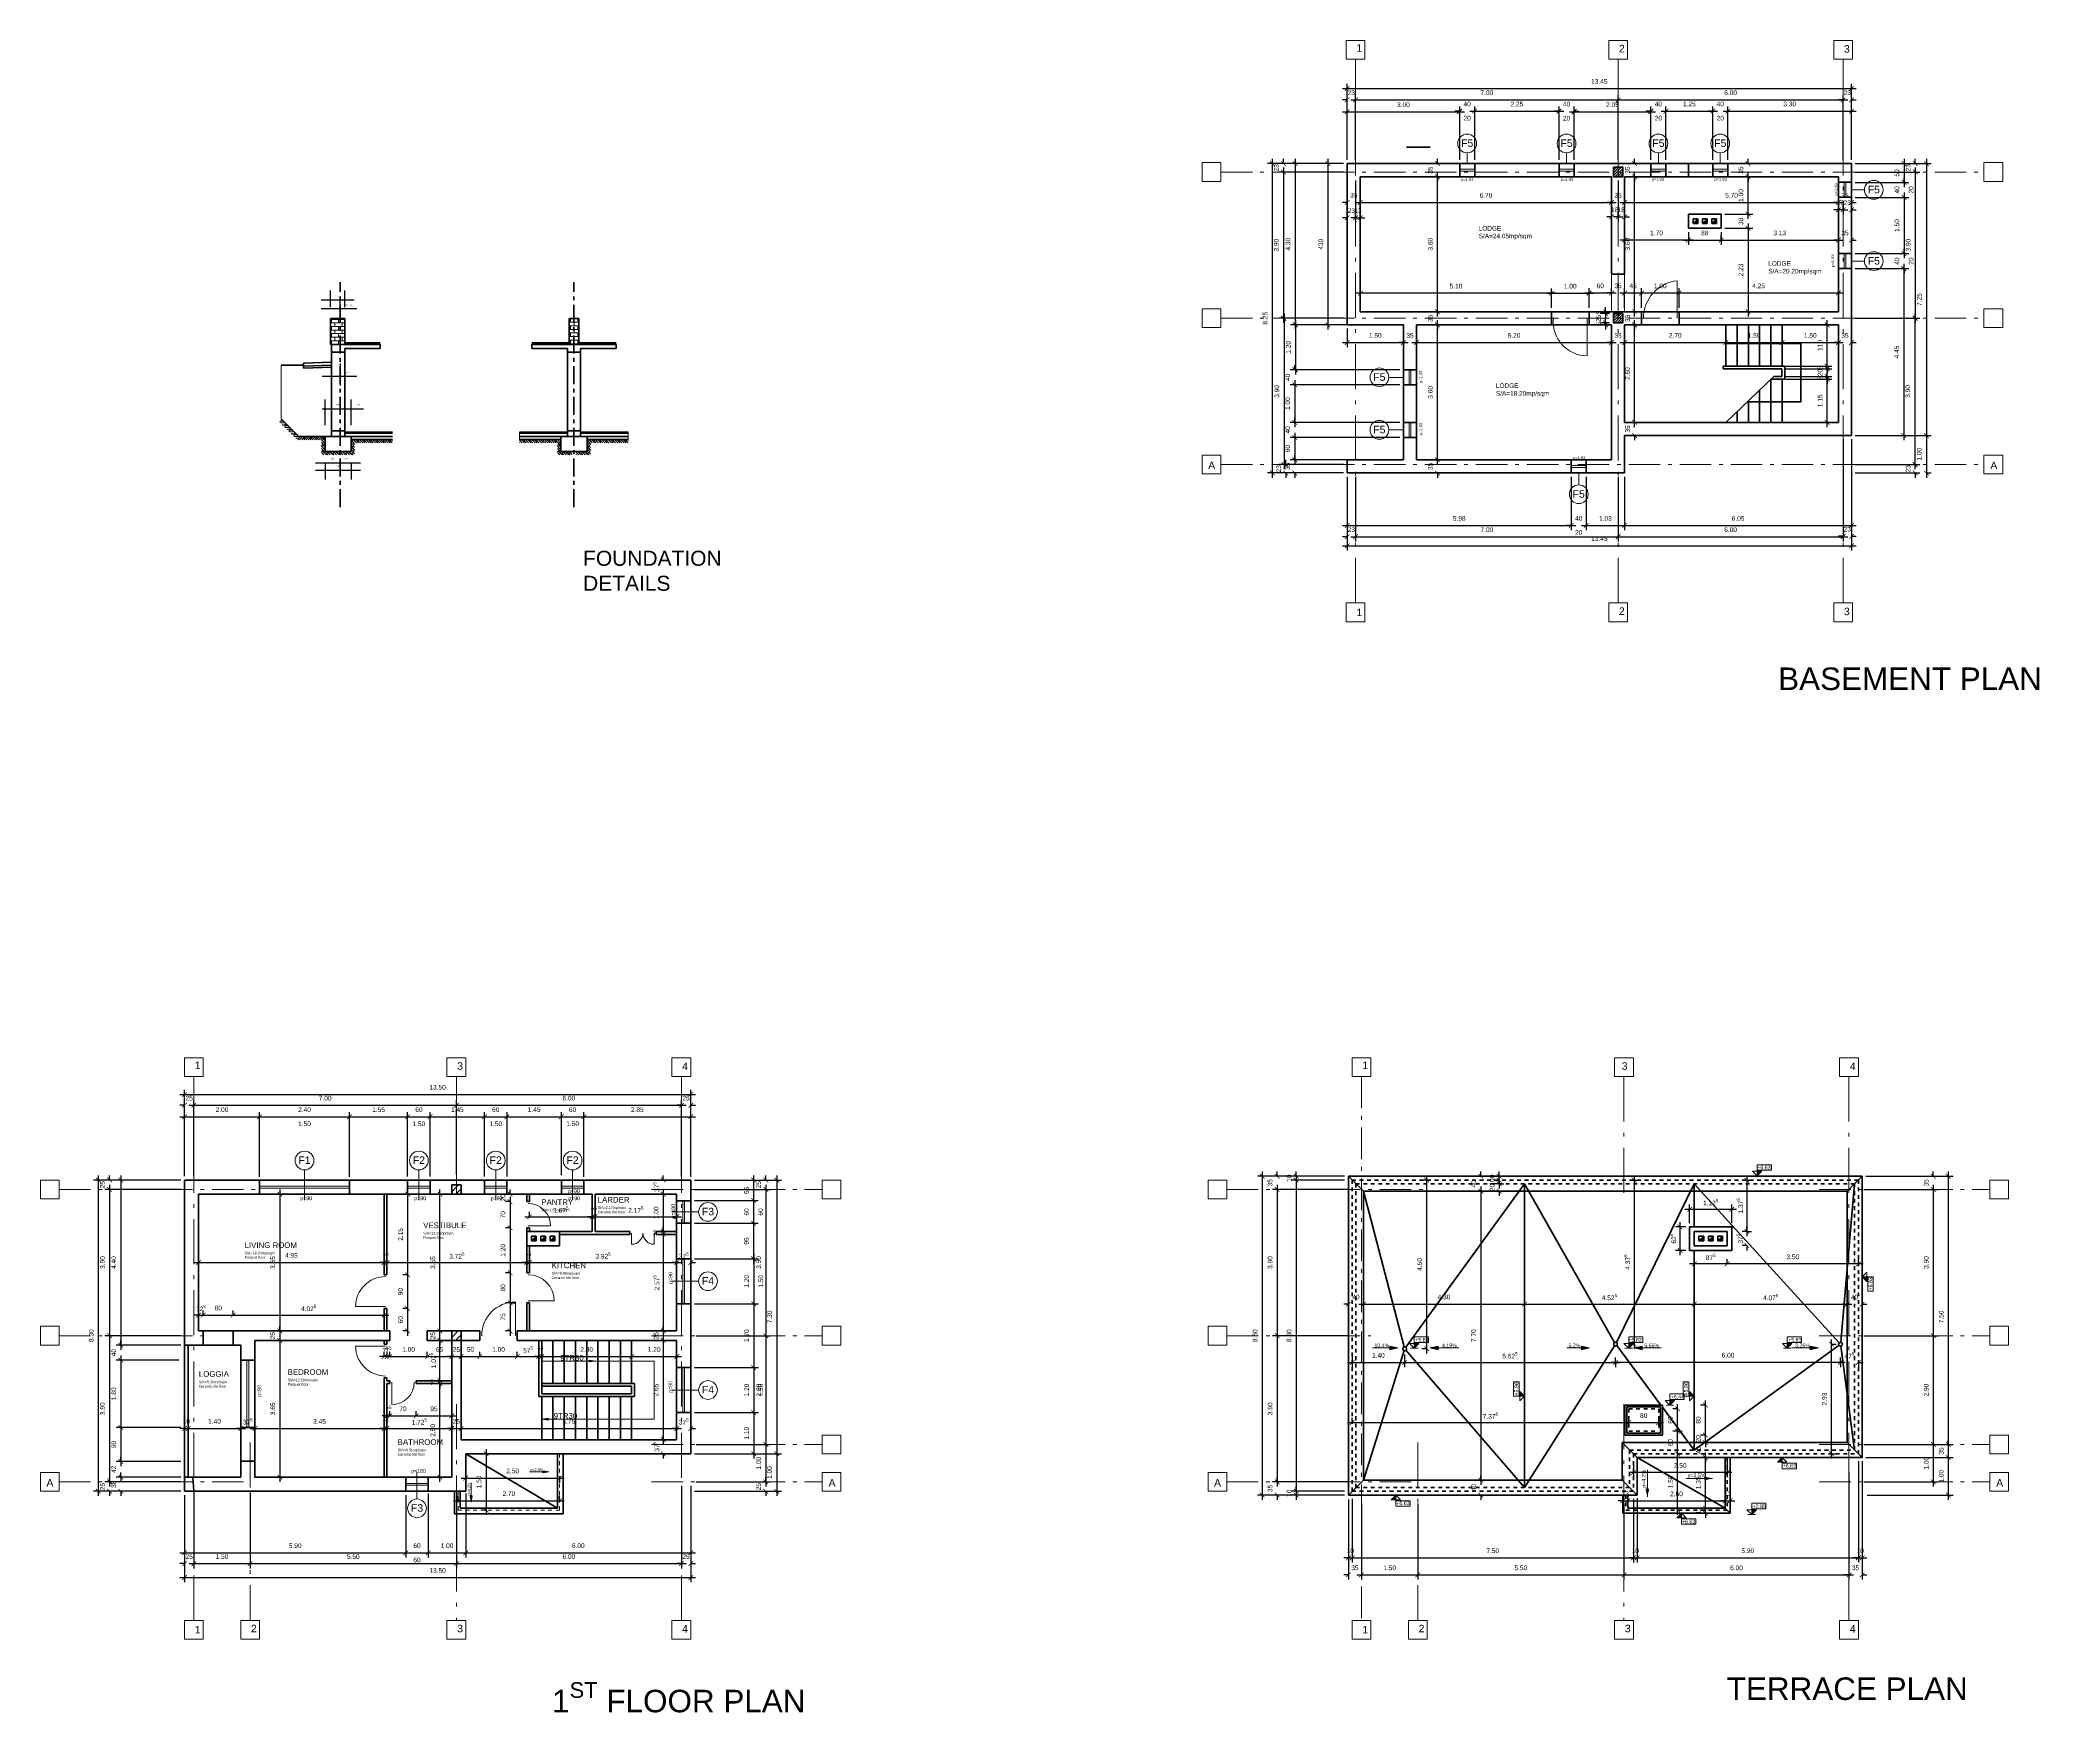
# Model space of a CAD drawing. Header units: inches. Extents: x 12.8 to 66.6, y 2.1 to 46.7.
import ezdxf

# ---------------------------------------------------------------- set-up
doc = ezdxf.new("R2010")
doc.units = ezdxf.units.IN
doc.header["$MEASUREMENT"] = 0
doc.linetypes.add('ACAD_ISO02W100', pattern=[15, 12, -3])
doc.linetypes.add('ACAD_ISO10W100', pattern=[18, 12, -3, 0, -3])
for name, color, linetype, lineweight in [('axes', 40, 'ACAD_ISO10W100', 20), ('axis', 61, 'ACAD_ISO10W100', 80), ('cote', 252, 'Continuous', 20), ('dashed line', 241, 'ACAD_ISO02W100', 20), ('ext terrace lines', 140, 'Continuous', 40), ('hatch', 9, 'Continuous', 20), ('medium lines', 92, 'Continuous', 80), ('stairs', 10, 'Continuous', 40), ('terrace dashed lines', 112, 'ACAD_ISO02W100', 40), ('thick lines', 180, 'Continuous', 80), ('walls', 160, 'Continuous', 80), ('windows ext', 151, 'Continuous', 40), ('windows&doors', 80, 'Continuous', 20)]:
    doc.layers.add(name, color=color, linetype=linetype, lineweight=lineweight)
doc.styles.get("Standard").update_dxf_attribs({"font": 'arial.ttf'})
doc.dimstyles.new('1_50_centimeters', dxfattribs={"dimscale": 50, "dimtxt": 0.0025, "dimasz": 0.0025, "dimexe": 0.0025, "dimexo": 0.002, "dimgap": 0.0025, "dimtad": 1, "dimdec": 0, "dimlfac": 100, "dimzin": 0, "dimdsep": 46, "dimtxsty": 'Standard', "dimblk": 'ARCHTICK', "dimcen": 0.002, "dimdle": 0.0025, "dimadec": 0, "dimazin": 0, "dimtfac": 1, "dimtdec": 0, "dimtix": 1, "dimtofl": 0, "dimtmove": 0, "dimatfit": 3, "dimldrblk": 'ARCHTICK', "dimfxl": 1, "dimfxlon": 1, "dimtolj": 1, "dimtzin": 0, "dimarcsym": 0})
doc.dimstyles.new('1_50_meters', dxfattribs={"dimscale": 50, "dimtxt": 0.0025, "dimasz": 0.0025, "dimexe": 0.0025, "dimexo": 0.002, "dimgap": 0.0025, "dimtad": 1, "dimzin": 0, "dimdsep": 46, "dimtxsty": 'Standard', "dimblk": 'ARCHTICK', "dimcen": 0.002, "dimdle": 0.0025, "dimadec": 0, "dimazin": 0, "dimtfac": 1, "dimtofl": 0, "dimtmove": 0, "dimatfit": 3, "dimldrblk": 'ARCHTICK', "dimfxl": 1, "dimfxlon": 1, "dimtolj": 1, "dimtzin": 0, "dimarcsym": 0})
doc.dimstyles.new('First Style', dxfattribs={"dimscale": 10, "dimtxt": 0.0025, "dimasz": 0.002, "dimexe": 0.025, "dimexo": 0.03, "dimgap": 0.009, "dimtad": 1, "dimdec": 4, "dimzin": 0, "dimdsep": 46, "dimtxsty": 'Standard', "dimblk": 'ARCHTICK', "dimcen": 0.02, "dimdle": 0.025, "dimadec": 0, "dimazin": 0, "dimtfac": 1, "dimtdec": 4, "dimtofl": 0, "dimtmove": 0, "dimatfit": 3, "dimldrblk": 'ARCHTICK', "dimfxl": 1, "dimtolj": 1, "dimtzin": 0, "dimarcsym": 0})
pattern_1 = [(45, (2.0943, 31.7569), (0, 0.16970563), [0.12, -0.12]), (45, (2.06248, 31.78872), (0, 0.16970563), [0.12, -0.12]), (45, (2.03066, 31.82054), (0, 0.16970563), [0.12, -0.12]), (135, (2.03066, 31.84175), (-0.16970563, 1e-17), [0.12, -0.12]), (135, (2.06248, 31.87357), (-0.16970563, 1e-17), [0.12, -0.12]), (135, (2.0943, 31.90539), (-0.16970563, 1e-17), [0.12, -0.12])]

# ---------------------------------------------------------------- blocks, each defined once
blk = doc.blocks.new('_ArchTick')
at = {"color": 0, "linetype": 'ByBlock', "const_width": 0.15}
blk.add_lwpolyline([(-0.5, -0.5), (0.5, 0.5)], dxfattribs=at)
blk = doc.blocks.new('*D103')
at = {"layer": 'cote', "color": 0, "lineweight": -2, "ltscale": 0.1, "transparency": 16777216}
for p, q in [((16.514, 18.58), (30.264, 18.58)), ((16.639, 16.396), (16.639, 18.705)), ((30.139, 16.396), (30.139, 18.705))]:
    blk.add_line(p, q, dxfattribs=at)
at = {"layer": 'Defpoints', "color": 0, "ltscale": 0.1, "transparency": 16777216}
for p in [(30.139, 18.58), (16.639, 16.296), (30.139, 16.296)]:
    blk.add_point(p, dxfattribs=at)
at = {"layer": 'cote', "color": 0, "lineweight": -2, "ltscale": 0.1, "transparency": 16777216, "xscale": 0.125, "yscale": 0.125, "zscale": 0.125, "rotation": 180}
blk.add_blockref('_ArchTick', (16.639, 18.58), dxfattribs=at)
at = {"layer": 'cote', "color": 0, "lineweight": -2, "ltscale": 0.1, "transparency": 16777216, "xscale": 0.125, "yscale": 0.125, "zscale": 0.125}
blk.add_blockref('_ArchTick', (30.139, 18.58), dxfattribs=at)
at = {"layer": 'cote', "color": 0, "ltscale": 0.1, "transparency": 16777216, "insert": (23.389, 18.769), "char_height": 0.125, "attachment_point": 5}
blk.add_mtext('\\A1;13.50', dxfattribs=at)
blk = doc.blocks.new('*D104')
at = {"layer": 'cote', "color": 0, "lineweight": -2, "ltscale": 0.1, "transparency": 16777216}
for p, q in [((16.639, 16.396), (16.639, 18.416)), ((16.889, 16.396), (16.889, 18.416)), ((16.639, 18.291), (16.514, 18.291)), ((16.889, 18.291), (17.014, 18.291))]:
    blk.add_line(p, q, dxfattribs=at)
at = {"layer": 'Defpoints', "color": 0, "ltscale": 0.1, "transparency": 16777216}
for p in [(16.889, 18.291), (16.639, 16.296), (16.889, 16.296)]:
    blk.add_point(p, dxfattribs=at)
at = {"layer": 'cote', "color": 0, "lineweight": -2, "ltscale": 0.1, "transparency": 16777216, "xscale": 0.125, "yscale": 0.125, "zscale": 0.125}
blk.add_blockref('_ArchTick', (16.639, 18.291), dxfattribs=at)
at = {"layer": 'cote', "color": 0, "lineweight": -2, "ltscale": 0.1, "transparency": 16777216, "xscale": 0.125, "yscale": 0.125, "zscale": 0.125, "rotation": 180}
blk.add_blockref('_ArchTick', (16.889, 18.291), dxfattribs=at)
at = {"layer": 'cote', "color": 0, "ltscale": 0.1, "transparency": 16777216, "insert": (16.764, 18.479), "char_height": 0.125, "attachment_point": 5}
blk.add_mtext('\\A1;25', dxfattribs=at)
blk = doc.blocks.new('*D105')
at = {"layer": 'cote', "color": 0, "lineweight": -2, "ltscale": 0.1, "transparency": 16777216}
for p, q in [((16.889, 16.447), (16.889, 18.416)), ((23.889, 16.447), (23.889, 18.416)), ((16.764, 18.291), (24.014, 18.291))]:
    blk.add_line(p, q, dxfattribs=at)
at = {"layer": 'Defpoints', "color": 0, "ltscale": 0.1, "transparency": 16777216}
for p in [(23.889, 18.291), (16.889, 16.347), (23.889, 16.347)]:
    blk.add_point(p, dxfattribs=at)
at = {"layer": 'cote', "color": 0, "lineweight": -2, "ltscale": 0.1, "transparency": 16777216, "xscale": 0.125, "yscale": 0.125, "zscale": 0.125, "rotation": 180}
blk.add_blockref('_ArchTick', (16.889, 18.291), dxfattribs=at)
at = {"layer": 'cote', "color": 0, "lineweight": -2, "ltscale": 0.1, "transparency": 16777216, "xscale": 0.125, "yscale": 0.125, "zscale": 0.125}
blk.add_blockref('_ArchTick', (23.889, 18.291), dxfattribs=at)
at = {"layer": 'cote', "color": 0, "ltscale": 0.1, "transparency": 16777216, "insert": (20.389, 18.479), "char_height": 0.125, "attachment_point": 5}
blk.add_mtext('\\A1;7.00', dxfattribs=at)
blk = doc.blocks.new('*D106')
at = {"layer": 'cote', "color": 0, "lineweight": -2, "ltscale": 0.1, "transparency": 16777216}
for p, q in [((23.889, 16.948), (23.889, 18.416)), ((29.889, 16.948), (29.889, 18.416)), ((23.764, 18.291), (30.014, 18.291))]:
    blk.add_line(p, q, dxfattribs=at)
at = {"layer": 'Defpoints', "color": 0, "ltscale": 0.1, "transparency": 16777216}
for p in [(29.889, 18.291), (23.889, 16.848), (29.889, 16.848)]:
    blk.add_point(p, dxfattribs=at)
at = {"layer": 'cote', "color": 0, "lineweight": -2, "ltscale": 0.1, "transparency": 16777216, "xscale": 0.125, "yscale": 0.125, "zscale": 0.125, "rotation": 180}
blk.add_blockref('_ArchTick', (23.889, 18.291), dxfattribs=at)
at = {"layer": 'cote', "color": 0, "lineweight": -2, "ltscale": 0.1, "transparency": 16777216, "xscale": 0.125, "yscale": 0.125, "zscale": 0.125}
blk.add_blockref('_ArchTick', (29.889, 18.291), dxfattribs=at)
at = {"layer": 'cote', "color": 0, "ltscale": 0.1, "transparency": 16777216, "insert": (26.889, 18.479), "char_height": 0.125, "attachment_point": 5}
blk.add_mtext('\\A1;6.00', dxfattribs=at)
blk = doc.blocks.new('*D107')
at = {"layer": 'cote', "color": 0, "lineweight": -2, "ltscale": 0.1, "transparency": 16777216}
for p, q in [((29.889, 16.391), (29.889, 18.416)), ((30.139, 16.391), (30.139, 18.416)), ((29.889, 18.291), (29.764, 18.291)), ((30.139, 18.291), (30.264, 18.291))]:
    blk.add_line(p, q, dxfattribs=at)
at = {"layer": 'Defpoints', "color": 0, "ltscale": 0.1, "transparency": 16777216}
for p in [(30.139, 18.291), (29.889, 16.291), (30.139, 16.291)]:
    blk.add_point(p, dxfattribs=at)
at = {"layer": 'cote', "color": 0, "lineweight": -2, "ltscale": 0.1, "transparency": 16777216, "xscale": 0.125, "yscale": 0.125, "zscale": 0.125}
blk.add_blockref('_ArchTick', (29.889, 18.291), dxfattribs=at)
at = {"layer": 'cote', "color": 0, "lineweight": -2, "ltscale": 0.1, "transparency": 16777216, "xscale": 0.125, "yscale": 0.125, "zscale": 0.125, "rotation": 180}
blk.add_blockref('_ArchTick', (30.139, 18.291), dxfattribs=at)
at = {"layer": 'cote', "color": 0, "ltscale": 0.1, "transparency": 16777216, "insert": (30.014, 18.479), "char_height": 0.125, "attachment_point": 5}
blk.add_mtext('\\A1;25', dxfattribs=at)
blk = doc.blocks.new('*D109')
at = {"layer": 'cote', "color": 0, "lineweight": -2, "ltscale": 0.1, "transparency": 16777216}
for p, q in [((18.514, 17.985), (21.164, 17.985)), ((18.639, 16.385), (18.639, 18.11)), ((21.039, 16.385), (21.039, 18.11))]:
    blk.add_line(p, q, dxfattribs=at)
at = {"layer": 'Defpoints', "color": 0, "ltscale": 0.1, "transparency": 16777216}
for p in [(21.039, 17.985), (18.639, 16.285), (21.039, 16.285)]:
    blk.add_point(p, dxfattribs=at)
at = {"layer": 'cote', "color": 0, "lineweight": -2, "ltscale": 0.1, "transparency": 16777216, "xscale": 0.125, "yscale": 0.125, "zscale": 0.125, "rotation": 180}
blk.add_blockref('_ArchTick', (18.639, 17.985), dxfattribs=at)
at = {"layer": 'cote', "color": 0, "lineweight": -2, "ltscale": 0.1, "transparency": 16777216, "xscale": 0.125, "yscale": 0.125, "zscale": 0.125}
blk.add_blockref('_ArchTick', (21.039, 17.985), dxfattribs=at)
at = {"layer": 'cote', "color": 0, "ltscale": 0.1, "transparency": 16777216, "char_height": 0.125, "attachment_point": 5}
for s, insert in [('\\A1;2.40', (19.839, 18.173)), ('\\A1;1.50', (19.839, 17.796))]:
    blk.add_mtext(s, dxfattribs=dict(at, insert=insert))
blk = doc.blocks.new('*D110')
at = {"layer": 'cote', "color": 0, "lineweight": -2, "ltscale": 0.1, "transparency": 16777216}
for p, q in [((20.914, 17.985), (22.714, 17.985)), ((21.039, 16.426), (21.039, 18.11)), ((22.589, 16.426), (22.589, 18.11))]:
    blk.add_line(p, q, dxfattribs=at)
at = {"layer": 'Defpoints', "color": 0, "ltscale": 0.1, "transparency": 16777216}
for p in [(22.589, 17.985), (21.039, 16.326), (22.589, 16.326)]:
    blk.add_point(p, dxfattribs=at)
at = {"layer": 'cote', "color": 0, "lineweight": -2, "ltscale": 0.1, "transparency": 16777216, "xscale": 0.125, "yscale": 0.125, "zscale": 0.125, "rotation": 180}
blk.add_blockref('_ArchTick', (21.039, 17.985), dxfattribs=at)
at = {"layer": 'cote', "color": 0, "lineweight": -2, "ltscale": 0.1, "transparency": 16777216, "xscale": 0.125, "yscale": 0.125, "zscale": 0.125}
blk.add_blockref('_ArchTick', (22.589, 17.985), dxfattribs=at)
at = {"layer": 'cote', "color": 0, "ltscale": 0.1, "transparency": 16777216, "insert": (21.814, 18.173), "char_height": 0.125, "attachment_point": 5}
blk.add_mtext('\\A1;1.55', dxfattribs=at)
blk = doc.blocks.new('*D111')
at = {"layer": 'cote', "color": 0, "lineweight": -2, "ltscale": 0.1, "transparency": 16777216}
for p, q in [((22.464, 17.985), (23.314, 17.985)), ((22.589, 16.386), (22.589, 18.11)), ((23.189, 16.386), (23.189, 18.11))]:
    blk.add_line(p, q, dxfattribs=at)
at = {"layer": 'Defpoints', "color": 0, "ltscale": 0.1, "transparency": 16777216}
for p in [(23.189, 17.985), (22.589, 16.286), (23.189, 16.286)]:
    blk.add_point(p, dxfattribs=at)
at = {"layer": 'cote', "color": 0, "lineweight": -2, "ltscale": 0.1, "transparency": 16777216, "xscale": 0.125, "yscale": 0.125, "zscale": 0.125, "rotation": 180}
blk.add_blockref('_ArchTick', (22.589, 17.985), dxfattribs=at)
at = {"layer": 'cote', "color": 0, "lineweight": -2, "ltscale": 0.1, "transparency": 16777216, "xscale": 0.125, "yscale": 0.125, "zscale": 0.125}
blk.add_blockref('_ArchTick', (23.189, 17.985), dxfattribs=at)
at = {"layer": 'cote', "color": 0, "ltscale": 0.1, "transparency": 16777216, "char_height": 0.125, "attachment_point": 5}
for s, insert in [('\\A1;1.50', (22.889, 17.796)), ('\\A1;60', (22.889, 18.173))]:
    blk.add_mtext(s, dxfattribs=dict(at, insert=insert))
blk = doc.blocks.new('*D112')
at = {"layer": 'cote', "color": 0, "lineweight": -2, "ltscale": 0.1, "transparency": 16777216}
for p, q in [((23.064, 17.985), (24.764, 17.985)), ((23.189, 16.676), (23.189, 18.11)), ((24.639, 16.676), (24.639, 18.11))]:
    blk.add_line(p, q, dxfattribs=at)
at = {"layer": 'Defpoints', "color": 0, "ltscale": 0.1, "transparency": 16777216}
for p in [(24.639, 17.985), (23.189, 16.576), (24.639, 16.576)]:
    blk.add_point(p, dxfattribs=at)
at = {"layer": 'cote', "color": 0, "lineweight": -2, "ltscale": 0.1, "transparency": 16777216, "xscale": 0.125, "yscale": 0.125, "zscale": 0.125, "rotation": 180}
blk.add_blockref('_ArchTick', (23.189, 17.985), dxfattribs=at)
at = {"layer": 'cote', "color": 0, "lineweight": -2, "ltscale": 0.1, "transparency": 16777216, "xscale": 0.125, "yscale": 0.125, "zscale": 0.125}
blk.add_blockref('_ArchTick', (24.639, 17.985), dxfattribs=at)
at = {"layer": 'cote', "color": 0, "ltscale": 0.1, "transparency": 16777216, "insert": (23.914, 18.173), "char_height": 0.125, "attachment_point": 5}
blk.add_mtext('\\A1;1.45', dxfattribs=at)
blk = doc.blocks.new('*D113')
at = {"layer": 'cote', "color": 0, "lineweight": -2, "ltscale": 0.1, "transparency": 16777216}
for p, q in [((24.514, 17.985), (25.364, 17.985)), ((24.639, 16.388), (24.639, 18.11)), ((25.239, 16.388), (25.239, 18.11))]:
    blk.add_line(p, q, dxfattribs=at)
at = {"layer": 'Defpoints', "color": 0, "ltscale": 0.1, "transparency": 16777216}
for p in [(25.239, 17.985), (24.639, 16.288), (25.239, 16.288)]:
    blk.add_point(p, dxfattribs=at)
at = {"layer": 'cote', "color": 0, "lineweight": -2, "ltscale": 0.1, "transparency": 16777216, "xscale": 0.125, "yscale": 0.125, "zscale": 0.125, "rotation": 180}
blk.add_blockref('_ArchTick', (24.639, 17.985), dxfattribs=at)
at = {"layer": 'cote', "color": 0, "lineweight": -2, "ltscale": 0.1, "transparency": 16777216, "xscale": 0.125, "yscale": 0.125, "zscale": 0.125}
blk.add_blockref('_ArchTick', (25.239, 17.985), dxfattribs=at)
at = {"layer": 'cote', "color": 0, "ltscale": 0.1, "transparency": 16777216, "char_height": 0.125, "attachment_point": 5}
for s, insert in [('\\A1;1.50', (24.939, 17.796)), ('\\A1;60', (24.939, 18.173))]:
    blk.add_mtext(s, dxfattribs=dict(at, insert=insert))
blk = doc.blocks.new('*D114')
at = {"layer": 'cote', "color": 0, "lineweight": -2, "ltscale": 0.1, "transparency": 16777216}
for p, q in [((25.114, 17.985), (26.814, 17.985)), ((25.239, 16.423), (25.239, 18.11)), ((26.689, 16.423), (26.689, 18.11))]:
    blk.add_line(p, q, dxfattribs=at)
at = {"layer": 'Defpoints', "color": 0, "ltscale": 0.1, "transparency": 16777216}
for p in [(26.689, 17.985), (25.239, 16.323), (26.689, 16.323)]:
    blk.add_point(p, dxfattribs=at)
at = {"layer": 'cote', "color": 0, "lineweight": -2, "ltscale": 0.1, "transparency": 16777216, "xscale": 0.125, "yscale": 0.125, "zscale": 0.125, "rotation": 180}
blk.add_blockref('_ArchTick', (25.239, 17.985), dxfattribs=at)
at = {"layer": 'cote', "color": 0, "lineweight": -2, "ltscale": 0.1, "transparency": 16777216, "xscale": 0.125, "yscale": 0.125, "zscale": 0.125}
blk.add_blockref('_ArchTick', (26.689, 17.985), dxfattribs=at)
at = {"layer": 'cote', "color": 0, "ltscale": 0.1, "transparency": 16777216, "insert": (25.964, 18.173), "char_height": 0.125, "attachment_point": 5}
blk.add_mtext('\\A1;1.45', dxfattribs=at)
blk = doc.blocks.new('*D115')
at = {"layer": 'cote', "color": 0, "lineweight": -2, "ltscale": 0.1, "transparency": 16777216}
for p, q in [((26.564, 17.985), (27.414, 17.985)), ((26.689, 17.015), (26.689, 18.11)), ((27.289, 17.015), (27.289, 18.11))]:
    blk.add_line(p, q, dxfattribs=at)
at = {"layer": 'Defpoints', "color": 0, "ltscale": 0.1, "transparency": 16777216}
for p in [(27.289, 17.985), (26.689, 16.915), (27.289, 16.915)]:
    blk.add_point(p, dxfattribs=at)
at = {"layer": 'cote', "color": 0, "lineweight": -2, "ltscale": 0.1, "transparency": 16777216, "xscale": 0.125, "yscale": 0.125, "zscale": 0.125, "rotation": 180}
blk.add_blockref('_ArchTick', (26.689, 17.985), dxfattribs=at)
at = {"layer": 'cote', "color": 0, "lineweight": -2, "ltscale": 0.1, "transparency": 16777216, "xscale": 0.125, "yscale": 0.125, "zscale": 0.125}
blk.add_blockref('_ArchTick', (27.289, 17.985), dxfattribs=at)
at = {"layer": 'cote', "color": 0, "ltscale": 0.1, "transparency": 16777216, "char_height": 0.125, "attachment_point": 5}
for s, insert in [('\\A1;1.50', (26.989, 17.796)), ('\\A1;60', (26.989, 18.173))]:
    blk.add_mtext(s, dxfattribs=dict(at, insert=insert))
blk = doc.blocks.new('*D116')
at = {"layer": 'cote', "color": 0, "lineweight": -2, "ltscale": 0.1, "transparency": 16777216}
for p, q in [((27.164, 17.985), (30.264, 17.985)), ((27.289, 16.385), (27.289, 18.11)), ((30.139, 16.385), (30.139, 18.11))]:
    blk.add_line(p, q, dxfattribs=at)
at = {"layer": 'Defpoints', "color": 0, "ltscale": 0.1, "transparency": 16777216}
for p in [(30.139, 17.985), (27.289, 16.285), (30.139, 16.285)]:
    blk.add_point(p, dxfattribs=at)
at = {"layer": 'cote', "color": 0, "lineweight": -2, "ltscale": 0.1, "transparency": 16777216, "xscale": 0.125, "yscale": 0.125, "zscale": 0.125, "rotation": 180}
blk.add_blockref('_ArchTick', (27.289, 17.985), dxfattribs=at)
at = {"layer": 'cote', "color": 0, "lineweight": -2, "ltscale": 0.1, "transparency": 16777216, "xscale": 0.125, "yscale": 0.125, "zscale": 0.125}
blk.add_blockref('_ArchTick', (30.139, 17.985), dxfattribs=at)
at = {"layer": 'cote', "color": 0, "ltscale": 0.1, "transparency": 16777216, "insert": (28.714, 18.173), "char_height": 0.125, "attachment_point": 5}
blk.add_mtext('\\A1;2.85', dxfattribs=at)
blk = doc.blocks.new('*D117')
at = {"layer": 'cote', "color": 0, "lineweight": -2, "ltscale": 0.1, "transparency": 16777216}
for p, q in [((16.514, 17.985), (18.764, 17.985)), ((16.639, 16.396), (16.639, 18.11)), ((18.639, 16.396), (18.639, 18.11))]:
    blk.add_line(p, q, dxfattribs=at)
at = {"layer": 'Defpoints', "color": 0, "ltscale": 0.1, "transparency": 16777216}
for p in [(18.639, 17.985), (16.639, 16.296), (18.639, 16.296)]:
    blk.add_point(p, dxfattribs=at)
at = {"layer": 'cote', "color": 0, "lineweight": -2, "ltscale": 0.1, "transparency": 16777216, "xscale": 0.125, "yscale": 0.125, "zscale": 0.125, "rotation": 180}
blk.add_blockref('_ArchTick', (16.639, 17.985), dxfattribs=at)
at = {"layer": 'cote', "color": 0, "lineweight": -2, "ltscale": 0.1, "transparency": 16777216, "xscale": 0.125, "yscale": 0.125, "zscale": 0.125}
blk.add_blockref('_ArchTick', (18.639, 17.985), dxfattribs=at)
at = {"layer": 'cote', "color": 0, "ltscale": 0.1, "transparency": 16777216, "insert": (17.639, 18.173), "char_height": 0.125, "attachment_point": 5}
blk.add_mtext('\\A1;2.00', dxfattribs=at)
blk = doc.blocks.new('*D119')
at = {"layer": 'cote', "color": 0, "lineweight": -2, "ltscale": 0.1, "transparency": 16777216}
for p, q in [((30.239, 16.296), (32.557, 16.296)), ((32.432, 16.421), (32.432, 8.871)), ((30.239, 8.996), (32.557, 8.996))]:
    blk.add_line(p, q, dxfattribs=at)
at = {"layer": 'Defpoints', "color": 0, "ltscale": 0.1, "transparency": 16777216}
for p in [(30.139, 16.296), (30.139, 8.996), (32.432, 8.996)]:
    blk.add_point(p, dxfattribs=at)
at = {"layer": 'cote', "color": 0, "lineweight": -2, "ltscale": 0.1, "transparency": 16777216, "xscale": 0.125, "yscale": 0.125, "zscale": 0.125}
for p, rotation in [((32.432, 16.296), 90), ((32.432, 8.996), 270)]:
    blk.add_blockref('_ArchTick', p, dxfattribs=dict(at, rotation=rotation))
at = {"layer": 'cote', "color": 0, "ltscale": 0.1, "transparency": 16777216, "insert": (32.243, 12.646), "char_height": 0.125, "attachment_point": 5, "rotation": 90}
blk.add_mtext('\\A1;7.30', dxfattribs=at)
blk = doc.blocks.new('*D120')
at = {"layer": 'cote', "color": 0, "lineweight": -2, "ltscale": 0.1, "transparency": 16777216}
for p, q in [((30.239, 16.296), (32.263, 16.296)), ((32.138, 16.296), (32.138, 16.421)), ((30.239, 16.046), (32.263, 16.046)), ((32.138, 16.046), (32.138, 15.921))]:
    blk.add_line(p, q, dxfattribs=at)
at = {"layer": 'Defpoints', "color": 0, "ltscale": 0.1, "transparency": 16777216}
for p in [(30.139, 16.296), (30.139, 16.046), (32.138, 16.046)]:
    blk.add_point(p, dxfattribs=at)
at = {"layer": 'cote', "color": 0, "lineweight": -2, "ltscale": 0.1, "transparency": 16777216, "xscale": 0.125, "yscale": 0.125, "zscale": 0.125}
for p, rotation in [((32.138, 16.296), 270), ((32.138, 16.046), 90)]:
    blk.add_blockref('_ArchTick', p, dxfattribs=dict(at, rotation=rotation))
at = {"layer": 'cote', "color": 0, "ltscale": 0.1, "transparency": 16777216, "insert": (31.949, 16.171), "char_height": 0.125, "attachment_point": 5, "rotation": 90}
blk.add_mtext('\\A1;25', dxfattribs=at)
blk = doc.blocks.new('*D121')
at = {"layer": 'cote', "color": 0, "lineweight": -2, "ltscale": 0.1, "transparency": 16777216}
for p, q in [((30.239, 8.996), (32.557, 8.996)), ((32.432, 9.121), (32.432, 7.871)), ((30.239, 7.996), (32.557, 7.996))]:
    blk.add_line(p, q, dxfattribs=at)
at = {"layer": 'Defpoints', "color": 0, "ltscale": 0.1, "transparency": 16777216}
for p in [(30.139, 8.996), (30.139, 7.996), (32.432, 7.996)]:
    blk.add_point(p, dxfattribs=at)
at = {"layer": 'cote', "color": 0, "lineweight": -2, "ltscale": 0.1, "transparency": 16777216, "xscale": 0.125, "yscale": 0.125, "zscale": 0.125}
for p, rotation in [((32.432, 8.996), 90), ((32.432, 7.996), 270)]:
    blk.add_blockref('_ArchTick', p, dxfattribs=dict(at, rotation=rotation))
at = {"layer": 'cote', "color": 0, "ltscale": 0.1, "transparency": 16777216, "insert": (32.243, 8.496), "char_height": 0.125, "attachment_point": 5, "rotation": 90}
blk.add_mtext('\\A1;1.00', dxfattribs=at)
blk = doc.blocks.new('*D122')
at = {"layer": 'cote', "color": 0, "lineweight": -2, "ltscale": 0.1, "transparency": 16777216}
for p, q in [((32.138, 16.171), (32.138, 12.021)), ((30.284, 16.046), (32.263, 16.046)), ((30.284, 12.146), (32.263, 12.146))]:
    blk.add_line(p, q, dxfattribs=at)
at = {"layer": 'Defpoints', "color": 0, "ltscale": 0.1, "transparency": 16777216}
for p in [(30.184, 16.046), (30.184, 12.146), (32.138, 12.146)]:
    blk.add_point(p, dxfattribs=at)
at = {"layer": 'cote', "color": 0, "lineweight": -2, "ltscale": 0.1, "transparency": 16777216, "xscale": 0.125, "yscale": 0.125, "zscale": 0.125}
for p, rotation in [((32.138, 16.046), 90), ((32.138, 12.146), 270)]:
    blk.add_blockref('_ArchTick', p, dxfattribs=dict(at, rotation=rotation))
at = {"layer": 'cote', "color": 0, "ltscale": 0.1, "transparency": 16777216, "insert": (31.949, 14.096), "char_height": 0.125, "attachment_point": 5, "rotation": 90}
blk.add_mtext('\\A1;3.90', dxfattribs=at)
blk = doc.blocks.new('*D123')
at = {"layer": 'cote', "color": 0, "lineweight": -2, "ltscale": 0.1, "transparency": 16777216}
for p, q in [((30.284, 12.146), (32.263, 12.146)), ((32.138, 12.271), (32.138, 9.121)), ((30.284, 9.246), (32.263, 9.246))]:
    blk.add_line(p, q, dxfattribs=at)
at = {"layer": 'Defpoints', "color": 0, "ltscale": 0.1, "transparency": 16777216}
for p in [(30.184, 12.146), (30.184, 9.246), (32.138, 9.246)]:
    blk.add_point(p, dxfattribs=at)
at = {"layer": 'cote', "color": 0, "lineweight": -2, "ltscale": 0.1, "transparency": 16777216, "xscale": 0.125, "yscale": 0.125, "zscale": 0.125}
for p, rotation in [((32.138, 12.146), 90), ((32.138, 9.246), 270)]:
    blk.add_blockref('_ArchTick', p, dxfattribs=dict(at, rotation=rotation))
at = {"layer": 'cote', "color": 0, "ltscale": 0.1, "transparency": 16777216, "insert": (31.949, 10.696), "char_height": 0.125, "attachment_point": 5, "rotation": 90}
blk.add_mtext('\\A1;2.90', dxfattribs=at)
blk = doc.blocks.new('*D124')
at = {"layer": 'cote', "color": 0, "lineweight": -2, "ltscale": 0.1, "transparency": 16777216}
for p, q in [((30.284, 9.246), (32.263, 9.246)), ((32.138, 9.371), (32.138, 8.121)), ((30.284, 8.246), (32.263, 8.246))]:
    blk.add_line(p, q, dxfattribs=at)
at = {"layer": 'Defpoints', "color": 0, "ltscale": 0.1, "transparency": 16777216}
for p in [(30.184, 9.246), (30.184, 8.246), (32.138, 8.246)]:
    blk.add_point(p, dxfattribs=at)
at = {"layer": 'cote', "color": 0, "lineweight": -2, "ltscale": 0.1, "transparency": 16777216, "xscale": 0.125, "yscale": 0.125, "zscale": 0.125}
for p, rotation in [((32.138, 9.246), 90), ((32.138, 8.246), 270)]:
    blk.add_blockref('_ArchTick', p, dxfattribs=dict(at, rotation=rotation))
at = {"layer": 'cote', "color": 0, "ltscale": 0.1, "transparency": 16777216, "insert": (31.949, 8.746), "char_height": 0.125, "attachment_point": 5, "rotation": 90}
blk.add_mtext('\\A1;1.00', dxfattribs=at)
blk = doc.blocks.new('*D125')
at = {"layer": 'cote', "color": 0, "lineweight": -2, "ltscale": 0.1, "transparency": 16777216}
for p, q in [((30.284, 8.246), (32.263, 8.246)), ((32.138, 8.246), (32.138, 8.371)), ((30.284, 7.996), (32.263, 7.996)), ((32.138, 7.996), (32.138, 7.871))]:
    blk.add_line(p, q, dxfattribs=at)
at = {"layer": 'Defpoints', "color": 0, "ltscale": 0.1, "transparency": 16777216}
for p in [(30.184, 8.246), (30.184, 7.996), (32.138, 7.996)]:
    blk.add_point(p, dxfattribs=at)
at = {"layer": 'cote', "color": 0, "lineweight": -2, "ltscale": 0.1, "transparency": 16777216, "xscale": 0.125, "yscale": 0.125, "zscale": 0.125}
for p, rotation in [((32.138, 8.246), 270), ((32.138, 7.996), 90)]:
    blk.add_blockref('_ArchTick', p, dxfattribs=dict(at, rotation=rotation))
at = {"layer": 'cote', "color": 0, "ltscale": 0.1, "transparency": 16777216, "insert": (31.949, 8.121), "char_height": 0.125, "attachment_point": 5, "rotation": 90}
blk.add_mtext('\\A1;25', dxfattribs=at)
blk = doc.blocks.new('*D126')
at = {"layer": 'cote', "color": 0, "lineweight": -2, "ltscale": 0.1, "transparency": 16777216}
for p, q in [((30.239, 16.296), (31.939, 16.296)), ((31.814, 16.421), (31.814, 15.621)), ((30.239, 15.746), (31.939, 15.746))]:
    blk.add_line(p, q, dxfattribs=at)
at = {"layer": 'Defpoints', "color": 0, "ltscale": 0.1, "transparency": 16777216}
for p in [(30.139, 16.296), (30.139, 15.746), (31.814, 15.746)]:
    blk.add_point(p, dxfattribs=at)
at = {"layer": 'cote', "color": 0, "lineweight": -2, "ltscale": 0.1, "transparency": 16777216, "xscale": 0.125, "yscale": 0.125, "zscale": 0.125}
for p, rotation in [((31.814, 16.296), 90), ((31.814, 15.746), 270)]:
    blk.add_blockref('_ArchTick', p, dxfattribs=dict(at, rotation=rotation))
at = {"layer": 'cote', "color": 0, "ltscale": 0.1, "transparency": 16777216, "insert": (31.626, 16.021), "char_height": 0.125, "attachment_point": 5, "rotation": 90}
blk.add_mtext('\\A1;55', dxfattribs=at)
blk = doc.blocks.new('*D127')
at = {"layer": 'cote', "color": 0, "lineweight": -2, "ltscale": 0.1, "transparency": 16777216}
for p, q in [((30.239, 15.746), (31.939, 15.746)), ((31.814, 15.871), (31.814, 15.021)), ((30.239, 15.146), (31.939, 15.146))]:
    blk.add_line(p, q, dxfattribs=at)
at = {"layer": 'Defpoints', "color": 0, "ltscale": 0.1, "transparency": 16777216}
for p in [(30.139, 15.746), (30.139, 15.146), (31.814, 15.146)]:
    blk.add_point(p, dxfattribs=at)
at = {"layer": 'cote', "color": 0, "lineweight": -2, "ltscale": 0.1, "transparency": 16777216, "xscale": 0.125, "yscale": 0.125, "zscale": 0.125}
for p, rotation in [((31.814, 15.746), 90), ((31.814, 15.146), 270)]:
    blk.add_blockref('_ArchTick', p, dxfattribs=dict(at, rotation=rotation))
at = {"layer": 'cote', "color": 0, "ltscale": 0.1, "transparency": 16777216, "char_height": 0.125, "attachment_point": 5, "rotation": 90}
for insert in [(31.626, 15.446), (32.003, 15.446)]:
    blk.add_mtext('\\A1;60', dxfattribs=dict(at, insert=insert))
blk = doc.blocks.new('*D128')
at = {"layer": 'cote', "color": 0, "lineweight": -2, "ltscale": 0.1, "transparency": 16777216}
for p, q in [((31.228, 15.146), (31.939, 15.146)), ((31.814, 15.271), (31.814, 14.071)), ((31.228, 14.196), (31.939, 14.196))]:
    blk.add_line(p, q, dxfattribs=at)
at = {"layer": 'Defpoints', "color": 0, "ltscale": 0.1, "transparency": 16777216}
for p in [(31.128, 15.146), (31.128, 14.196), (31.814, 14.196)]:
    blk.add_point(p, dxfattribs=at)
at = {"layer": 'cote', "color": 0, "lineweight": -2, "ltscale": 0.1, "transparency": 16777216, "xscale": 0.125, "yscale": 0.125, "zscale": 0.125}
for p, rotation in [((31.814, 15.146), 90), ((31.814, 14.196), 270)]:
    blk.add_blockref('_ArchTick', p, dxfattribs=dict(at, rotation=rotation))
at = {"layer": 'cote', "color": 0, "ltscale": 0.1, "transparency": 16777216, "insert": (31.626, 14.671), "char_height": 0.125, "attachment_point": 5, "rotation": 90}
blk.add_mtext('\\A1;95', dxfattribs=at)
blk = doc.blocks.new('*D129')
at = {"layer": 'cote', "color": 0, "lineweight": -2, "ltscale": 0.1, "transparency": 16777216}
for p, q in [((30.239, 14.196), (31.943, 14.196)), ((31.818, 14.321), (31.818, 12.871)), ((30.239, 12.996), (31.943, 12.996))]:
    blk.add_line(p, q, dxfattribs=at)
at = {"layer": 'Defpoints', "color": 0, "ltscale": 0.1, "transparency": 16777216}
for p in [(30.139, 14.196), (30.139, 12.996), (31.818, 12.996)]:
    blk.add_point(p, dxfattribs=at)
at = {"layer": 'cote', "color": 0, "lineweight": -2, "ltscale": 0.1, "transparency": 16777216, "xscale": 0.125, "yscale": 0.125, "zscale": 0.125}
for p, rotation in [((31.818, 14.196), 90), ((31.818, 12.996), 270)]:
    blk.add_blockref('_ArchTick', p, dxfattribs=dict(at, rotation=rotation))
at = {"layer": 'cote', "color": 0, "ltscale": 0.1, "transparency": 16777216, "char_height": 0.125, "attachment_point": 5, "rotation": 90}
for s, insert in [('\\A1;1.20', (31.629, 13.596)), ('\\A1;1.50', (32.007, 13.596))]:
    blk.add_mtext(s, dxfattribs=dict(at, insert=insert))
blk = doc.blocks.new('*D130')
at = {"layer": 'cote', "color": 0, "lineweight": -2, "ltscale": 0.1, "transparency": 16777216}
for p, q in [((30.239, 12.996), (31.943, 12.996)), ((31.818, 13.121), (31.818, 11.171)), ((30.239, 11.296), (31.943, 11.296))]:
    blk.add_line(p, q, dxfattribs=at)
at = {"layer": 'Defpoints', "color": 0, "ltscale": 0.1, "transparency": 16777216}
for p in [(30.139, 12.996), (30.139, 11.296), (31.818, 11.296)]:
    blk.add_point(p, dxfattribs=at)
at = {"layer": 'cote', "color": 0, "lineweight": -2, "ltscale": 0.1, "transparency": 16777216, "xscale": 0.125, "yscale": 0.125, "zscale": 0.125}
for p, rotation in [((31.818, 12.996), 90), ((31.818, 11.296), 270)]:
    blk.add_blockref('_ArchTick', p, dxfattribs=dict(at, rotation=rotation))
at = {"layer": 'cote', "color": 0, "ltscale": 0.1, "transparency": 16777216, "insert": (31.629, 12.146), "char_height": 0.125, "attachment_point": 5, "rotation": 90}
blk.add_mtext('\\A1;1.70', dxfattribs=at)
blk = doc.blocks.new('*D131')
at = {"layer": 'cote', "color": 0, "lineweight": -2, "ltscale": 0.1, "transparency": 16777216}
for p, q in [((31.818, 11.421), (31.818, 9.971)), ((30.239, 11.296), (31.943, 11.296)), ((30.239, 10.096), (31.943, 10.096))]:
    blk.add_line(p, q, dxfattribs=at)
at = {"layer": 'Defpoints', "color": 0, "ltscale": 0.1, "transparency": 16777216}
for p in [(30.139, 11.296), (30.139, 10.096), (31.818, 10.096)]:
    blk.add_point(p, dxfattribs=at)
at = {"layer": 'cote', "color": 0, "lineweight": -2, "ltscale": 0.1, "transparency": 16777216, "xscale": 0.125, "yscale": 0.125, "zscale": 0.125}
for p, rotation in [((31.818, 11.296), 90), ((31.818, 10.096), 270)]:
    blk.add_blockref('_ArchTick', p, dxfattribs=dict(at, rotation=rotation))
at = {"layer": 'cote', "color": 0, "ltscale": 0.1, "transparency": 16777216, "char_height": 0.125, "attachment_point": 5, "rotation": 90}
for s, insert in [('\\A1;1.20', (31.629, 10.696)), ('\\A1;1.50', (32.007, 10.696))]:
    blk.add_mtext(s, dxfattribs=dict(at, insert=insert))
blk = doc.blocks.new('*D132')
at = {"layer": 'cote', "color": 0, "lineweight": -2, "ltscale": 0.1, "transparency": 16777216}
for p, q in [((30.239, 10.096), (31.943, 10.096)), ((31.818, 10.221), (31.818, 8.871)), ((30.239, 8.996), (31.943, 8.996))]:
    blk.add_line(p, q, dxfattribs=at)
at = {"layer": 'Defpoints', "color": 0, "ltscale": 0.1, "transparency": 16777216}
for p in [(30.139, 10.096), (30.139, 8.996), (31.818, 8.996)]:
    blk.add_point(p, dxfattribs=at)
at = {"layer": 'cote', "color": 0, "lineweight": -2, "ltscale": 0.1, "transparency": 16777216, "xscale": 0.125, "yscale": 0.125, "zscale": 0.125}
for p, rotation in [((31.818, 10.096), 90), ((31.818, 8.996), 270)]:
    blk.add_blockref('_ArchTick', p, dxfattribs=dict(at, rotation=rotation))
at = {"layer": 'cote', "color": 0, "ltscale": 0.1, "transparency": 16777216, "insert": (31.629, 9.546), "char_height": 0.125, "attachment_point": 5, "rotation": 90}
blk.add_mtext('\\A1;1.10', dxfattribs=at)
blk = doc.blocks.new('*D134')
at = {"layer": 'cote', "color": 0, "lineweight": -2, "ltscale": 0.1, "transparency": 16777216}
for p, q in [((24.014, 8.349), (26.764, 8.349)), ((24.139, 8.396), (24.139, 8.224)), ((26.639, 8.396), (26.639, 8.224))]:
    blk.add_line(p, q, dxfattribs=at)
at = {"layer": 'Defpoints', "color": 0, "ltscale": 0.1, "transparency": 16777216}
for p in [(24.139, 8.496), (26.639, 8.496), (26.639, 8.349)]:
    blk.add_point(p, dxfattribs=at)
at = {"layer": 'cote', "color": 0, "lineweight": -2, "ltscale": 0.1, "transparency": 16777216, "xscale": 0.125, "yscale": 0.125, "zscale": 0.125, "rotation": 180}
blk.add_blockref('_ArchTick', (24.139, 8.349), dxfattribs=at)
at = {"layer": 'cote', "color": 0, "lineweight": -2, "ltscale": 0.1, "transparency": 16777216, "xscale": 0.125, "yscale": 0.125, "zscale": 0.125}
blk.add_blockref('_ArchTick', (26.639, 8.349), dxfattribs=at)
at = {"layer": 'cote', "color": 0, "ltscale": 0.1, "transparency": 16777216, "insert": (25.389, 8.538), "char_height": 0.125, "attachment_point": 5}
blk.add_mtext('\\A1;2.50', dxfattribs=at)
blk = doc.blocks.new('*D135')
at = {"layer": 'cote', "color": 0, "lineweight": -2, "ltscale": 0.1, "transparency": 16777216}
for p, q in [((24.681, 8.996), (24.556, 8.996)), ((24.681, 9.121), (24.681, 7.371)), ((24.681, 7.496), (24.556, 7.496))]:
    blk.add_line(p, q, dxfattribs=at)
at = {"layer": 'Defpoints', "color": 0, "ltscale": 0.1, "transparency": 16777216}
for p in [(24.681, 8.996), (24.681, 7.496), (24.681, 7.496)]:
    blk.add_point(p, dxfattribs=at)
at = {"layer": 'cote', "color": 0, "lineweight": -2, "ltscale": 0.1, "transparency": 16777216, "xscale": 0.125, "yscale": 0.125, "zscale": 0.125}
for p, rotation in [((24.681, 8.996), 90), ((24.681, 7.496), 270)]:
    blk.add_blockref('_ArchTick', p, dxfattribs=dict(at, rotation=rotation))
at = {"layer": 'cote', "color": 0, "ltscale": 0.1, "transparency": 16777216, "insert": (24.492, 8.246), "char_height": 0.125, "attachment_point": 5, "rotation": 90}
blk.add_mtext('\\A1;1.50', dxfattribs=at)
blk = doc.blocks.new('*D136')
at = {"layer": 'cote', "color": 0, "lineweight": -2, "ltscale": 0.1, "transparency": 16777216}
for p, q in [((23.814, 7.746), (26.764, 7.746)), ((23.939, 7.746), (23.939, 7.871)), ((26.639, 7.746), (26.639, 7.871))]:
    blk.add_line(p, q, dxfattribs=at)
at = {"layer": 'Defpoints', "color": 0, "ltscale": 0.1, "transparency": 16777216}
for p in [(23.939, 7.746), (26.639, 7.746), (26.639, 7.746)]:
    blk.add_point(p, dxfattribs=at)
at = {"layer": 'cote', "color": 0, "lineweight": -2, "ltscale": 0.1, "transparency": 16777216, "xscale": 0.125, "yscale": 0.125, "zscale": 0.125, "rotation": 180}
blk.add_blockref('_ArchTick', (23.939, 7.746), dxfattribs=at)
at = {"layer": 'cote', "color": 0, "lineweight": -2, "ltscale": 0.1, "transparency": 16777216, "xscale": 0.125, "yscale": 0.125, "zscale": 0.125}
blk.add_blockref('_ArchTick', (26.639, 7.746), dxfattribs=at)
at = {"layer": 'cote', "color": 0, "ltscale": 0.1, "transparency": 16777216, "insert": (25.289, 7.934), "char_height": 0.125, "attachment_point": 5}
blk.add_mtext('\\A1;2.70', dxfattribs=at)
blk = doc.blocks.new('*D138')
at = {"layer": 'cote', "color": 0, "lineweight": -2, "ltscale": 0.1, "transparency": 16777216}
for p, q in [((16.639, 7.896), (16.639, 5.942)), ((16.889, 7.896), (16.889, 5.942)), ((16.639, 6.067), (16.514, 6.067)), ((16.889, 6.067), (17.014, 6.067))]:
    blk.add_line(p, q, dxfattribs=at)
at = {"layer": 'Defpoints', "color": 0, "ltscale": 0.1, "transparency": 16777216}
for p in [(16.639, 7.996), (16.889, 7.996), (16.889, 6.067)]:
    blk.add_point(p, dxfattribs=at)
at = {"layer": 'cote', "color": 0, "lineweight": -2, "ltscale": 0.1, "transparency": 16777216, "xscale": 0.125, "yscale": 0.125, "zscale": 0.125}
blk.add_blockref('_ArchTick', (16.639, 6.067), dxfattribs=at)
at = {"layer": 'cote', "color": 0, "lineweight": -2, "ltscale": 0.1, "transparency": 16777216, "xscale": 0.125, "yscale": 0.125, "zscale": 0.125, "rotation": 180}
blk.add_blockref('_ArchTick', (16.889, 6.067), dxfattribs=at)
at = {"layer": 'cote', "color": 0, "ltscale": 0.1, "transparency": 16777216, "insert": (16.764, 6.255), "char_height": 0.125, "attachment_point": 5}
blk.add_mtext('\\A1;25', dxfattribs=at)
blk = doc.blocks.new('*D139')
at = {"layer": 'cote', "color": 0, "lineweight": -2, "ltscale": 0.1, "transparency": 16777216}
for p, q in [((16.889, 7.967), (16.889, 5.942)), ((18.389, 7.967), (18.389, 5.942)), ((16.764, 6.067), (18.514, 6.067))]:
    blk.add_line(p, q, dxfattribs=at)
at = {"layer": 'Defpoints', "color": 0, "ltscale": 0.1, "transparency": 16777216}
for p in [(16.889, 8.067), (18.389, 8.067), (18.389, 6.067)]:
    blk.add_point(p, dxfattribs=at)
at = {"layer": 'cote', "color": 0, "lineweight": -2, "ltscale": 0.1, "transparency": 16777216, "xscale": 0.125, "yscale": 0.125, "zscale": 0.125, "rotation": 180}
blk.add_blockref('_ArchTick', (16.889, 6.067), dxfattribs=at)
at = {"layer": 'cote', "color": 0, "lineweight": -2, "ltscale": 0.1, "transparency": 16777216, "xscale": 0.125, "yscale": 0.125, "zscale": 0.125}
blk.add_blockref('_ArchTick', (18.389, 6.067), dxfattribs=at)
at = {"layer": 'cote', "color": 0, "ltscale": 0.1, "transparency": 16777216, "insert": (17.639, 6.255), "char_height": 0.125, "attachment_point": 5}
blk.add_mtext('\\A1;1.50', dxfattribs=at)
blk = doc.blocks.new('*D140')
at = {"layer": 'cote', "color": 0, "lineweight": -2, "ltscale": 0.1, "transparency": 16777216}
for p, q in [((18.389, 7.964), (18.389, 5.942)), ((23.889, 7.964), (23.889, 5.942)), ((18.264, 6.067), (24.014, 6.067))]:
    blk.add_line(p, q, dxfattribs=at)
at = {"layer": 'Defpoints', "color": 0, "ltscale": 0.1, "transparency": 16777216}
for p in [(18.389, 8.064), (23.889, 8.064), (23.889, 6.067)]:
    blk.add_point(p, dxfattribs=at)
at = {"layer": 'cote', "color": 0, "lineweight": -2, "ltscale": 0.1, "transparency": 16777216, "xscale": 0.125, "yscale": 0.125, "zscale": 0.125, "rotation": 180}
blk.add_blockref('_ArchTick', (18.389, 6.067), dxfattribs=at)
at = {"layer": 'cote', "color": 0, "lineweight": -2, "ltscale": 0.1, "transparency": 16777216, "xscale": 0.125, "yscale": 0.125, "zscale": 0.125}
blk.add_blockref('_ArchTick', (23.889, 6.067), dxfattribs=at)
at = {"layer": 'cote', "color": 0, "ltscale": 0.1, "transparency": 16777216, "insert": (21.139, 6.255), "char_height": 0.125, "attachment_point": 5}
blk.add_mtext('\\A1;5.50', dxfattribs=at)
blk = doc.blocks.new('*D141')
at = {"layer": 'cote', "color": 0, "lineweight": -2, "ltscale": 0.1, "transparency": 16777216}
for p, q in [((23.889, 7.767), (23.889, 5.942)), ((29.889, 7.767), (29.889, 5.942)), ((23.764, 6.067), (30.014, 6.067))]:
    blk.add_line(p, q, dxfattribs=at)
at = {"layer": 'Defpoints', "color": 0, "ltscale": 0.1, "transparency": 16777216}
for p in [(23.889, 7.867), (29.889, 7.867), (29.889, 6.067)]:
    blk.add_point(p, dxfattribs=at)
at = {"layer": 'cote', "color": 0, "lineweight": -2, "ltscale": 0.1, "transparency": 16777216, "xscale": 0.125, "yscale": 0.125, "zscale": 0.125, "rotation": 180}
blk.add_blockref('_ArchTick', (23.889, 6.067), dxfattribs=at)
at = {"layer": 'cote', "color": 0, "lineweight": -2, "ltscale": 0.1, "transparency": 16777216, "xscale": 0.125, "yscale": 0.125, "zscale": 0.125}
blk.add_blockref('_ArchTick', (29.889, 6.067), dxfattribs=at)
at = {"layer": 'cote', "color": 0, "ltscale": 0.1, "transparency": 16777216, "insert": (26.889, 6.255), "char_height": 0.125, "attachment_point": 5}
blk.add_mtext('\\A1;6.00', dxfattribs=at)
blk = doc.blocks.new('*D142')
at = {"layer": 'cote', "color": 0, "lineweight": -2, "ltscale": 0.1, "transparency": 16777216}
for p, q in [((29.889, 8.146), (29.889, 5.942)), ((30.139, 8.146), (30.139, 5.942)), ((29.889, 6.067), (29.764, 6.067)), ((30.139, 6.067), (30.264, 6.067))]:
    blk.add_line(p, q, dxfattribs=at)
at = {"layer": 'Defpoints', "color": 0, "ltscale": 0.1, "transparency": 16777216}
for p in [(29.889, 8.246), (30.139, 8.246), (30.139, 6.067)]:
    blk.add_point(p, dxfattribs=at)
at = {"layer": 'cote', "color": 0, "lineweight": -2, "ltscale": 0.1, "transparency": 16777216, "xscale": 0.125, "yscale": 0.125, "zscale": 0.125}
blk.add_blockref('_ArchTick', (29.889, 6.067), dxfattribs=at)
at = {"layer": 'cote', "color": 0, "lineweight": -2, "ltscale": 0.1, "transparency": 16777216, "xscale": 0.125, "yscale": 0.125, "zscale": 0.125, "rotation": 180}
blk.add_blockref('_ArchTick', (30.139, 6.067), dxfattribs=at)
at = {"layer": 'cote', "color": 0, "ltscale": 0.1, "transparency": 16777216, "insert": (30.014, 6.255), "char_height": 0.125, "attachment_point": 5}
blk.add_mtext('\\A1;25', dxfattribs=at)
blk = doc.blocks.new('*D143')
at = {"layer": 'cote', "color": 0, "lineweight": -2, "ltscale": 0.1, "transparency": 16777216}
for p, q in [((16.639, 7.896), (16.639, 6.231)), ((22.539, 7.896), (22.539, 6.231)), ((16.514, 6.356), (22.664, 6.356))]:
    blk.add_line(p, q, dxfattribs=at)
at = {"layer": 'Defpoints', "color": 0, "ltscale": 0.1, "transparency": 16777216}
for p in [(16.639, 7.996), (22.539, 7.996), (22.539, 6.356)]:
    blk.add_point(p, dxfattribs=at)
at = {"layer": 'cote', "color": 0, "lineweight": -2, "ltscale": 0.1, "transparency": 16777216, "xscale": 0.125, "yscale": 0.125, "zscale": 0.125, "rotation": 180}
blk.add_blockref('_ArchTick', (16.639, 6.356), dxfattribs=at)
at = {"layer": 'cote', "color": 0, "lineweight": -2, "ltscale": 0.1, "transparency": 16777216, "xscale": 0.125, "yscale": 0.125, "zscale": 0.125}
blk.add_blockref('_ArchTick', (22.539, 6.356), dxfattribs=at)
at = {"layer": 'cote', "color": 0, "ltscale": 0.1, "transparency": 16777216, "insert": (19.589, 6.545), "char_height": 0.125, "attachment_point": 5}
blk.add_mtext('\\A1;5.90', dxfattribs=at)
blk = doc.blocks.new('*D144')
at = {"layer": 'cote', "color": 0, "lineweight": -2, "ltscale": 0.1, "transparency": 16777216}
for p, q in [((22.539, 7.796), (22.539, 6.231)), ((23.139, 7.796), (23.139, 6.231)), ((22.414, 6.356), (23.264, 6.356))]:
    blk.add_line(p, q, dxfattribs=at)
at = {"layer": 'Defpoints', "color": 0, "ltscale": 0.1, "transparency": 16777216}
for p in [(22.539, 7.896), (23.139, 7.896), (23.139, 6.356)]:
    blk.add_point(p, dxfattribs=at)
at = {"layer": 'cote', "color": 0, "lineweight": -2, "ltscale": 0.1, "transparency": 16777216, "xscale": 0.125, "yscale": 0.125, "zscale": 0.125, "rotation": 180}
blk.add_blockref('_ArchTick', (22.539, 6.356), dxfattribs=at)
at = {"layer": 'cote', "color": 0, "lineweight": -2, "ltscale": 0.1, "transparency": 16777216, "xscale": 0.125, "yscale": 0.125, "zscale": 0.125}
blk.add_blockref('_ArchTick', (23.139, 6.356), dxfattribs=at)
at = {"layer": 'cote', "color": 0, "ltscale": 0.1, "transparency": 16777216, "char_height": 0.125, "attachment_point": 5}
for insert in [(22.839, 6.545), (22.839, 6.167)]:
    blk.add_mtext('\\A1;60', dxfattribs=dict(at, insert=insert))
blk = doc.blocks.new('*D145')
at = {"layer": 'cote', "color": 0, "lineweight": -2, "ltscale": 0.1, "transparency": 16777216}
for p, q in [((23.139, 7.939), (23.139, 6.231)), ((24.139, 7.939), (24.139, 6.231)), ((23.014, 6.356), (24.264, 6.356))]:
    blk.add_line(p, q, dxfattribs=at)
at = {"layer": 'Defpoints', "color": 0, "ltscale": 0.1, "transparency": 16777216}
for p in [(23.139, 8.039), (24.139, 8.039), (24.139, 6.356)]:
    blk.add_point(p, dxfattribs=at)
at = {"layer": 'cote', "color": 0, "lineweight": -2, "ltscale": 0.1, "transparency": 16777216, "xscale": 0.125, "yscale": 0.125, "zscale": 0.125, "rotation": 180}
blk.add_blockref('_ArchTick', (23.139, 6.356), dxfattribs=at)
at = {"layer": 'cote', "color": 0, "lineweight": -2, "ltscale": 0.1, "transparency": 16777216, "xscale": 0.125, "yscale": 0.125, "zscale": 0.125}
blk.add_blockref('_ArchTick', (24.139, 6.356), dxfattribs=at)
at = {"layer": 'cote', "color": 0, "ltscale": 0.1, "transparency": 16777216, "insert": (23.639, 6.545), "char_height": 0.125, "attachment_point": 5}
blk.add_mtext('\\A1;1.00', dxfattribs=at)
blk = doc.blocks.new('*D146')
at = {"layer": 'cote', "color": 0, "lineweight": -2, "ltscale": 0.1, "transparency": 16777216}
for p, q in [((24.139, 7.296), (24.139, 6.231)), ((30.139, 7.296), (30.139, 6.231)), ((24.014, 6.356), (30.264, 6.356))]:
    blk.add_line(p, q, dxfattribs=at)
at = {"layer": 'Defpoints', "color": 0, "ltscale": 0.1, "transparency": 16777216}
for p in [(24.139, 7.396), (30.139, 7.396), (30.139, 6.356)]:
    blk.add_point(p, dxfattribs=at)
at = {"layer": 'cote', "color": 0, "lineweight": -2, "ltscale": 0.1, "transparency": 16777216, "xscale": 0.125, "yscale": 0.125, "zscale": 0.125, "rotation": 180}
blk.add_blockref('_ArchTick', (24.139, 6.356), dxfattribs=at)
at = {"layer": 'cote', "color": 0, "lineweight": -2, "ltscale": 0.1, "transparency": 16777216, "xscale": 0.125, "yscale": 0.125, "zscale": 0.125}
blk.add_blockref('_ArchTick', (30.139, 6.356), dxfattribs=at)
at = {"layer": 'cote', "color": 0, "ltscale": 0.1, "transparency": 16777216, "insert": (27.139, 6.545), "char_height": 0.125, "attachment_point": 5}
blk.add_mtext('\\A1;6.00', dxfattribs=at)
blk = doc.blocks.new('*D148')
at = {"layer": 'cote', "color": 0, "lineweight": -2, "ltscale": 0.1, "transparency": 16777216}
for p, q in [((16.639, 7.896), (16.639, 5.572)), ((30.139, 7.896), (30.139, 5.572)), ((16.514, 5.697), (30.264, 5.697))]:
    blk.add_line(p, q, dxfattribs=at)
at = {"layer": 'Defpoints', "color": 0, "ltscale": 0.1, "transparency": 16777216}
for p in [(16.639, 7.996), (30.139, 7.996), (30.139, 5.697)]:
    blk.add_point(p, dxfattribs=at)
at = {"layer": 'cote', "color": 0, "lineweight": -2, "ltscale": 0.1, "transparency": 16777216, "xscale": 0.125, "yscale": 0.125, "zscale": 0.125, "rotation": 180}
blk.add_blockref('_ArchTick', (16.639, 5.697), dxfattribs=at)
at = {"layer": 'cote', "color": 0, "lineweight": -2, "ltscale": 0.1, "transparency": 16777216, "xscale": 0.125, "yscale": 0.125, "zscale": 0.125}
blk.add_blockref('_ArchTick', (30.139, 5.697), dxfattribs=at)
at = {"layer": 'cote', "color": 0, "ltscale": 0.1, "transparency": 16777216, "insert": (23.389, 5.886), "char_height": 0.125, "attachment_point": 5}
blk.add_mtext('\\A1;13.50', dxfattribs=at)
blk = doc.blocks.new('*D149')
at = {"layer": 'cote', "color": 0, "lineweight": -2, "ltscale": 0.1, "transparency": 16777216}
for p, q in [((16.539, 16.296), (14.215, 16.296)), ((14.34, 16.421), (14.34, 7.871)), ((16.539, 7.996), (14.215, 7.996))]:
    blk.add_line(p, q, dxfattribs=at)
at = {"layer": 'Defpoints', "color": 0, "ltscale": 0.1, "transparency": 16777216}
for p in [(16.639, 16.296), (14.34, 7.996), (16.639, 7.996)]:
    blk.add_point(p, dxfattribs=at)
at = {"layer": 'cote', "color": 0, "lineweight": -2, "ltscale": 0.1, "transparency": 16777216, "xscale": 0.125, "yscale": 0.125, "zscale": 0.125}
for p, rotation in [((14.34, 16.296), 90), ((14.34, 7.996), 270)]:
    blk.add_blockref('_ArchTick', p, dxfattribs=dict(at, rotation=rotation))
at = {"layer": 'cote', "color": 0, "ltscale": 0.1, "transparency": 16777216, "insert": (14.151, 12.146), "char_height": 0.125, "attachment_point": 5, "rotation": 90}
blk.add_mtext('\\A1;8.30', dxfattribs=at)
blk = doc.blocks.new('*D150')
at = {"layer": 'cote', "color": 0, "lineweight": -2, "ltscale": 0.1, "transparency": 16777216}
for p, q in [((16.539, 16.296), (14.514, 16.296)), ((14.639, 16.296), (14.639, 16.421)), ((16.539, 16.046), (14.514, 16.046)), ((14.639, 16.046), (14.639, 15.921))]:
    blk.add_line(p, q, dxfattribs=at)
at = {"layer": 'Defpoints', "color": 0, "ltscale": 0.1, "transparency": 16777216}
for p in [(16.639, 16.296), (14.639, 16.046), (16.639, 16.046)]:
    blk.add_point(p, dxfattribs=at)
at = {"layer": 'cote', "color": 0, "lineweight": -2, "ltscale": 0.1, "transparency": 16777216, "xscale": 0.125, "yscale": 0.125, "zscale": 0.125}
for p, rotation in [((14.639, 16.296), 270), ((14.639, 16.046), 90)]:
    blk.add_blockref('_ArchTick', p, dxfattribs=dict(at, rotation=rotation))
at = {"layer": 'cote', "color": 0, "ltscale": 0.1, "transparency": 16777216, "insert": (14.45, 16.171), "char_height": 0.125, "attachment_point": 5, "rotation": 90}
blk.add_mtext('\\A1;25', dxfattribs=at)
blk = doc.blocks.new('*D151')
at = {"layer": 'cote', "color": 0, "lineweight": -2, "ltscale": 0.1, "transparency": 16777216}
for p, q in [((14.639, 16.171), (14.639, 12.021)), ((16.539, 16.046), (14.514, 16.046)), ((16.539, 12.146), (14.514, 12.146))]:
    blk.add_line(p, q, dxfattribs=at)
at = {"layer": 'Defpoints', "color": 0, "ltscale": 0.1, "transparency": 16777216}
for p in [(16.639, 16.046), (14.639, 12.146), (16.639, 12.146)]:
    blk.add_point(p, dxfattribs=at)
at = {"layer": 'cote', "color": 0, "lineweight": -2, "ltscale": 0.1, "transparency": 16777216, "xscale": 0.125, "yscale": 0.125, "zscale": 0.125}
for p, rotation in [((14.639, 16.046), 90), ((14.639, 12.146), 270)]:
    blk.add_blockref('_ArchTick', p, dxfattribs=dict(at, rotation=rotation))
at = {"layer": 'cote', "color": 0, "ltscale": 0.1, "transparency": 16777216, "insert": (14.45, 14.096), "char_height": 0.125, "attachment_point": 5, "rotation": 90}
blk.add_mtext('\\A1;3.90', dxfattribs=at)
blk = doc.blocks.new('*D152')
at = {"layer": 'cote', "color": 0, "lineweight": -2, "ltscale": 0.1, "transparency": 16777216}
for p, q in [((16.531, 12.146), (14.514, 12.146)), ((14.639, 12.271), (14.639, 8.121)), ((16.531, 8.246), (14.514, 8.246))]:
    blk.add_line(p, q, dxfattribs=at)
at = {"layer": 'Defpoints', "color": 0, "ltscale": 0.1, "transparency": 16777216}
for p in [(16.631, 12.146), (14.639, 8.246), (16.631, 8.246)]:
    blk.add_point(p, dxfattribs=at)
at = {"layer": 'cote', "color": 0, "lineweight": -2, "ltscale": 0.1, "transparency": 16777216, "xscale": 0.125, "yscale": 0.125, "zscale": 0.125}
for p, rotation in [((14.639, 12.146), 90), ((14.639, 8.246), 270)]:
    blk.add_blockref('_ArchTick', p, dxfattribs=dict(at, rotation=rotation))
at = {"layer": 'cote', "color": 0, "ltscale": 0.1, "transparency": 16777216, "insert": (14.45, 10.196), "char_height": 0.125, "attachment_point": 5, "rotation": 90}
blk.add_mtext('\\A1;3.90', dxfattribs=at)
blk = doc.blocks.new('*D153')
at = {"layer": 'cote', "color": 0, "lineweight": -2, "ltscale": 0.1, "transparency": 16777216}
for p, q in [((16.539, 8.246), (14.514, 8.246)), ((14.639, 8.246), (14.639, 8.371)), ((16.539, 7.996), (14.514, 7.996)), ((14.639, 7.996), (14.639, 7.871))]:
    blk.add_line(p, q, dxfattribs=at)
at = {"layer": 'Defpoints', "color": 0, "ltscale": 0.1, "transparency": 16777216}
for p in [(16.639, 8.246), (14.639, 7.996), (16.639, 7.996)]:
    blk.add_point(p, dxfattribs=at)
at = {"layer": 'cote', "color": 0, "lineweight": -2, "ltscale": 0.1, "transparency": 16777216, "xscale": 0.125, "yscale": 0.125, "zscale": 0.125}
for p, rotation in [((14.639, 8.246), 270), ((14.639, 7.996), 90)]:
    blk.add_blockref('_ArchTick', p, dxfattribs=dict(at, rotation=rotation))
at = {"layer": 'cote', "color": 0, "ltscale": 0.1, "transparency": 16777216, "insert": (14.45, 8.121), "char_height": 0.125, "attachment_point": 5, "rotation": 90}
blk.add_mtext('\\A1;25', dxfattribs=at)
blk = doc.blocks.new('*D154')
at = {"layer": 'cote', "color": 0, "lineweight": -2, "ltscale": 0.1, "transparency": 16777216}
for p, q in [((16.539, 16.296), (14.814, 16.296)), ((14.939, 16.421), (14.939, 11.771)), ((16.539, 11.896), (14.814, 11.896))]:
    blk.add_line(p, q, dxfattribs=at)
at = {"layer": 'Defpoints', "color": 0, "ltscale": 0.1, "transparency": 16777216}
for p in [(16.639, 16.296), (14.939, 11.896), (16.639, 11.896)]:
    blk.add_point(p, dxfattribs=at)
at = {"layer": 'cote', "color": 0, "lineweight": -2, "ltscale": 0.1, "transparency": 16777216, "xscale": 0.125, "yscale": 0.125, "zscale": 0.125}
for p, rotation in [((14.939, 16.296), 90), ((14.939, 11.896), 270)]:
    blk.add_blockref('_ArchTick', p, dxfattribs=dict(at, rotation=rotation))
at = {"layer": 'cote', "color": 0, "ltscale": 0.1, "transparency": 16777216, "insert": (14.75, 14.096), "char_height": 0.125, "attachment_point": 5, "rotation": 90}
blk.add_mtext('\\A1;4.40', dxfattribs=at)
blk = doc.blocks.new('*D155')
at = {"layer": 'cote', "color": 0, "lineweight": -2, "ltscale": 0.1, "transparency": 16777216}
for p, q in [((16.483, 11.896), (14.814, 11.896)), ((14.939, 11.896), (14.939, 12.021)), ((16.483, 11.496), (14.814, 11.496)), ((14.939, 11.496), (14.939, 11.371))]:
    blk.add_line(p, q, dxfattribs=at)
at = {"layer": 'Defpoints', "color": 0, "ltscale": 0.1, "transparency": 16777216}
for p in [(16.583, 11.896), (14.939, 11.496), (16.583, 11.496)]:
    blk.add_point(p, dxfattribs=at)
at = {"layer": 'cote', "color": 0, "lineweight": -2, "ltscale": 0.1, "transparency": 16777216, "xscale": 0.125, "yscale": 0.125, "zscale": 0.125}
for p, rotation in [((14.939, 11.896), 270), ((14.939, 11.496), 90)]:
    blk.add_blockref('_ArchTick', p, dxfattribs=dict(at, rotation=rotation))
at = {"layer": 'cote', "color": 0, "ltscale": 0.1, "transparency": 16777216, "insert": (14.75, 11.696), "char_height": 0.125, "attachment_point": 5, "rotation": 90}
blk.add_mtext('\\A1;40', dxfattribs=at)
blk = doc.blocks.new('*D156')
at = {"layer": 'cote', "color": 0, "lineweight": -2, "ltscale": 0.1, "transparency": 16777216}
for p, q in [((15.834, 11.496), (14.814, 11.496)), ((14.939, 11.621), (14.939, 9.571)), ((15.834, 9.696), (14.814, 9.696))]:
    blk.add_line(p, q, dxfattribs=at)
at = {"layer": 'Defpoints', "color": 0, "ltscale": 0.1, "transparency": 16777216}
for p in [(15.934, 11.496), (14.939, 9.696), (15.934, 9.696)]:
    blk.add_point(p, dxfattribs=at)
at = {"layer": 'cote', "color": 0, "lineweight": -2, "ltscale": 0.1, "transparency": 16777216, "xscale": 0.125, "yscale": 0.125, "zscale": 0.125}
for p, rotation in [((14.939, 11.496), 90), ((14.939, 9.696), 270)]:
    blk.add_blockref('_ArchTick', p, dxfattribs=dict(at, rotation=rotation))
at = {"layer": 'cote', "color": 0, "ltscale": 0.1, "transparency": 16777216, "insert": (14.75, 10.596), "char_height": 0.125, "attachment_point": 5, "rotation": 90}
blk.add_mtext('\\A1;1.80', dxfattribs=at)
blk = doc.blocks.new('*D157')
at = {"layer": 'cote', "color": 0, "lineweight": -2, "ltscale": 0.1, "transparency": 16777216}
for p, q in [((16.539, 9.696), (14.815, 9.696)), ((14.94, 9.821), (14.94, 8.669)), ((16.539, 8.794), (14.815, 8.794))]:
    blk.add_line(p, q, dxfattribs=at)
at = {"layer": 'Defpoints', "color": 0, "ltscale": 0.1, "transparency": 16777216}
for p in [(16.639, 9.696), (14.94, 8.794), (16.639, 8.794)]:
    blk.add_point(p, dxfattribs=at)
at = {"layer": 'cote', "color": 0, "lineweight": -2, "ltscale": 0.1, "transparency": 16777216, "xscale": 0.125, "yscale": 0.125, "zscale": 0.125}
for p, rotation in [((14.94, 9.696), 90), ((14.94, 8.794), 270)]:
    blk.add_blockref('_ArchTick', p, dxfattribs=dict(at, rotation=rotation))
at = {"layer": 'cote', "color": 0, "ltscale": 0.1, "transparency": 16777216, "insert": (14.751, 9.245), "char_height": 0.125, "attachment_point": 5, "rotation": 90}
blk.add_mtext('\\A1;90', dxfattribs=at)
blk = doc.blocks.new('*D158')
at = {"layer": 'cote', "color": 0, "lineweight": -2, "ltscale": 0.1, "transparency": 16777216}
for p, q in [((16.539, 8.794), (14.815, 8.794)), ((14.94, 8.794), (14.94, 8.919)), ((16.539, 8.371), (14.815, 8.371)), ((14.94, 8.371), (14.94, 8.246))]:
    blk.add_line(p, q, dxfattribs=at)
at = {"layer": 'Defpoints', "color": 0, "ltscale": 0.1, "transparency": 16777216}
for p in [(16.639, 8.794), (14.94, 8.371), (16.639, 8.371)]:
    blk.add_point(p, dxfattribs=at)
at = {"layer": 'cote', "color": 0, "lineweight": -2, "ltscale": 0.1, "transparency": 16777216, "xscale": 0.125, "yscale": 0.125, "zscale": 0.125}
for p, rotation in [((14.94, 8.794), 270), ((14.94, 8.371), 90)]:
    blk.add_blockref('_ArchTick', p, dxfattribs=dict(at, rotation=rotation))
at = {"layer": 'cote', "color": 0, "ltscale": 0.1, "transparency": 16777216, "insert": (14.752, 8.582), "char_height": 0.125, "attachment_point": 5, "rotation": 90}
blk.add_mtext('\\A1;42', dxfattribs=at)
blk = doc.blocks.new('*D159')
at = {"layer": 'cote', "color": 0, "lineweight": -2, "ltscale": 0.1, "transparency": 16777216}
for p, q in [((16.533, 8.371), (14.815, 8.371)), ((14.94, 8.371), (14.94, 8.496)), ((16.533, 7.996), (14.815, 7.996)), ((14.94, 7.996), (14.94, 7.871))]:
    blk.add_line(p, q, dxfattribs=at)
at = {"layer": 'Defpoints', "color": 0, "ltscale": 0.1, "transparency": 16777216}
for p in [(16.633, 8.371), (14.94, 7.996), (16.633, 7.996)]:
    blk.add_point(p, dxfattribs=at)
at = {"layer": 'cote', "color": 0, "lineweight": -2, "ltscale": 0.1, "transparency": 16777216, "xscale": 0.125, "yscale": 0.125, "zscale": 0.125}
for p, rotation in [((14.94, 8.371), 270), ((14.94, 7.996), 90)]:
    blk.add_blockref('_ArchTick', p, dxfattribs=dict(at, rotation=rotation))
at = {"layer": 'cote', "color": 0, "ltscale": 0.1, "transparency": 16777216, "insert": (14.751, 8.183), "char_height": 0.125, "attachment_point": 5, "rotation": 90}
blk.add_mtext('\\A1;38', dxfattribs=at)
blk = doc.blocks.new('*D161')
at = {"layer": 'cote', "color": 0, "lineweight": -2, "ltscale": 0.1, "transparency": 16777216}
for p, q in [((19.181, 15.921), (19.056, 15.921)), ((19.181, 16.046), (19.181, 12.146)), ((19.181, 12.271), (19.056, 12.271))]:
    blk.add_line(p, q, dxfattribs=at)
at = {"layer": 'Defpoints', "color": 0, "ltscale": 0.1, "transparency": 16777216}
for p in [(19.181, 15.921), (19.181, 12.271), (19.181, 12.271)]:
    blk.add_point(p, dxfattribs=at)
at = {"layer": 'cote', "color": 0, "lineweight": -2, "ltscale": 0.1, "transparency": 16777216, "xscale": 0.125, "yscale": 0.125, "zscale": 0.125}
for p, rotation in [((19.181, 15.921), 90), ((19.181, 12.271), 270)]:
    blk.add_blockref('_ArchTick', p, dxfattribs=dict(at, rotation=rotation))
at = {"layer": 'cote', "color": 0, "ltscale": 0.1, "transparency": 16777216, "insert": (18.992, 14.096), "char_height": 0.125, "attachment_point": 5, "rotation": 90}
blk.add_mtext('\\A1;3.65', dxfattribs=at)
blk = doc.blocks.new('*D162')
at = {"layer": 'cote', "color": 0, "lineweight": -2, "ltscale": 0.1, "transparency": 16777216}
for p, q in [((19.181, 12.271), (19.181, 12.396)), ((19.181, 12.271), (19.056, 12.271)), ((19.181, 12.021), (19.056, 12.021)), ((19.181, 12.021), (19.181, 11.896))]:
    blk.add_line(p, q, dxfattribs=at)
at = {"layer": 'Defpoints', "color": 0, "ltscale": 0.1, "transparency": 16777216}
for p in [(19.181, 12.271), (19.181, 12.021), (19.181, 12.021)]:
    blk.add_point(p, dxfattribs=at)
at = {"layer": 'cote', "color": 0, "lineweight": -2, "ltscale": 0.1, "transparency": 16777216, "xscale": 0.125, "yscale": 0.125, "zscale": 0.125}
for p, rotation in [((19.181, 12.271), 270), ((19.181, 12.021), 90)]:
    blk.add_blockref('_ArchTick', p, dxfattribs=dict(at, rotation=rotation))
at = {"layer": 'cote', "color": 0, "ltscale": 0.1, "transparency": 16777216, "insert": (18.992, 12.146), "char_height": 0.125, "attachment_point": 5, "rotation": 90}
blk.add_mtext('\\A1;25', dxfattribs=at)
blk = doc.blocks.new('*D163')
at = {"layer": 'cote', "color": 0, "lineweight": -2, "ltscale": 0.1, "transparency": 16777216}
for p, q in [((19.181, 12.021), (19.056, 12.021)), ((19.181, 12.146), (19.181, 8.246)), ((19.181, 8.371), (19.056, 8.371))]:
    blk.add_line(p, q, dxfattribs=at)
at = {"layer": 'Defpoints', "color": 0, "ltscale": 0.1, "transparency": 16777216}
for p in [(19.181, 12.021), (19.181, 8.371), (19.181, 8.371)]:
    blk.add_point(p, dxfattribs=at)
at = {"layer": 'cote', "color": 0, "lineweight": -2, "ltscale": 0.1, "transparency": 16777216, "xscale": 0.125, "yscale": 0.125, "zscale": 0.125}
for p, rotation in [((19.181, 12.021), 90), ((19.181, 8.371), 270)]:
    blk.add_blockref('_ArchTick', p, dxfattribs=dict(at, rotation=rotation))
at = {"layer": 'cote', "color": 0, "ltscale": 0.1, "transparency": 16777216, "insert": (18.992, 10.196), "char_height": 0.125, "attachment_point": 5, "rotation": 90}
blk.add_mtext('\\A1;3.65', dxfattribs=at)
blk = doc.blocks.new('*D164')
at = {"layer": 'cote', "color": 0, "lineweight": -2, "ltscale": 0.1, "transparency": 16777216}
for p, q in [((16.889, 14.096), (22.089, 14.096)), ((17.014, 14.096), (17.014, 14.221)), ((21.964, 14.096), (21.964, 14.221))]:
    blk.add_line(p, q, dxfattribs=at)
at = {"layer": 'Defpoints', "color": 0, "ltscale": 0.1, "transparency": 16777216}
for p in [(17.014, 14.096), (21.964, 14.096), (21.964, 14.096)]:
    blk.add_point(p, dxfattribs=at)
at = {"layer": 'cote', "color": 0, "lineweight": -2, "ltscale": 0.1, "transparency": 16777216, "xscale": 0.125, "yscale": 0.125, "zscale": 0.125, "rotation": 180}
blk.add_blockref('_ArchTick', (17.014, 14.096), dxfattribs=at)
at = {"layer": 'cote', "color": 0, "lineweight": -2, "ltscale": 0.1, "transparency": 16777216, "xscale": 0.125, "yscale": 0.125, "zscale": 0.125}
blk.add_blockref('_ArchTick', (21.964, 14.096), dxfattribs=at)
at = {"layer": 'cote', "color": 0, "ltscale": 0.1, "transparency": 16777216, "insert": (19.489, 14.284), "char_height": 0.125, "attachment_point": 5}
blk.add_mtext('\\A1;4.95', dxfattribs=at)
blk = doc.blocks.new('*D165')
at = {"layer": 'cote', "color": 0, "lineweight": -2, "ltscale": 0.1, "transparency": 16777216}
for p, q in [((21.964, 14.096), (21.839, 14.096)), ((21.964, 14.096), (21.964, 14.221)), ((22.039, 14.096), (22.039, 14.221)), ((22.039, 14.096), (22.164, 14.096))]:
    blk.add_line(p, q, dxfattribs=at)
at = {"layer": 'Defpoints', "color": 0, "ltscale": 0.1, "transparency": 16777216}
for p in [(21.964, 14.096), (22.039, 14.096), (22.039, 14.096)]:
    blk.add_point(p, dxfattribs=at)
at = {"layer": 'cote', "color": 0, "lineweight": -2, "ltscale": 0.1, "transparency": 16777216, "xscale": 0.125, "yscale": 0.125, "zscale": 0.125}
blk.add_blockref('_ArchTick', (21.964, 14.096), dxfattribs=at)
at = {"layer": 'cote', "color": 0, "lineweight": -2, "ltscale": 0.1, "transparency": 16777216, "xscale": 0.125, "yscale": 0.125, "zscale": 0.125, "rotation": 180}
blk.add_blockref('_ArchTick', (22.039, 14.096), dxfattribs=at)
at = {"layer": 'cote', "color": 0, "ltscale": 0.1, "transparency": 16777216, "insert": (22.001, 14.283), "char_height": 0.125, "attachment_point": 5}
blk.add_mtext('\\A1;7{\\H0.7x;\\S5^ ;}', dxfattribs=at)
blk = doc.blocks.new('*D166')
at = {"layer": 'cote', "color": 0, "lineweight": -2, "ltscale": 0.1, "transparency": 16777216}
for p, q in [((21.914, 14.096), (25.889, 14.096)), ((22.039, 14.096), (22.039, 14.221)), ((25.764, 14.096), (25.764, 14.221))]:
    blk.add_line(p, q, dxfattribs=at)
at = {"layer": 'Defpoints', "color": 0, "ltscale": 0.1, "transparency": 16777216}
for p in [(22.039, 14.096), (25.764, 14.096), (25.764, 14.096)]:
    blk.add_point(p, dxfattribs=at)
at = {"layer": 'cote', "color": 0, "lineweight": -2, "ltscale": 0.1, "transparency": 16777216, "xscale": 0.125, "yscale": 0.125, "zscale": 0.125, "rotation": 180}
blk.add_blockref('_ArchTick', (22.039, 14.096), dxfattribs=at)
at = {"layer": 'cote', "color": 0, "lineweight": -2, "ltscale": 0.1, "transparency": 16777216, "xscale": 0.125, "yscale": 0.125, "zscale": 0.125}
blk.add_blockref('_ArchTick', (25.764, 14.096), dxfattribs=at)
at = {"layer": 'cote', "color": 0, "ltscale": 0.1, "transparency": 16777216, "insert": (23.901, 14.285), "char_height": 0.125, "width": 0.32461, "attachment_point": 5}
blk.add_mtext('\\A1;3.72{\\H0.7x;\\S5^ ;}', dxfattribs=at)
blk = doc.blocks.new('*D167')
at = {"layer": 'cote', "color": 0, "lineweight": -2, "ltscale": 0.1, "transparency": 16777216}
for p, q in [((25.764, 14.096), (25.639, 14.096)), ((25.764, 14.096), (25.764, 14.221)), ((25.839, 14.096), (25.839, 14.221)), ((25.839, 14.096), (25.964, 14.096))]:
    blk.add_line(p, q, dxfattribs=at)
at = {"layer": 'Defpoints', "color": 0, "ltscale": 0.1, "transparency": 16777216}
for p in [(25.764, 14.096), (25.839, 14.096), (25.839, 14.096)]:
    blk.add_point(p, dxfattribs=at)
at = {"layer": 'cote', "color": 0, "lineweight": -2, "ltscale": 0.1, "transparency": 16777216, "xscale": 0.125, "yscale": 0.125, "zscale": 0.125}
blk.add_blockref('_ArchTick', (25.764, 14.096), dxfattribs=at)
at = {"layer": 'cote', "color": 0, "lineweight": -2, "ltscale": 0.1, "transparency": 16777216, "xscale": 0.125, "yscale": 0.125, "zscale": 0.125, "rotation": 180}
blk.add_blockref('_ArchTick', (25.839, 14.096), dxfattribs=at)
at = {"layer": 'cote', "color": 0, "ltscale": 0.1, "transparency": 16777216, "insert": (25.801, 14.283), "char_height": 0.125, "attachment_point": 5}
blk.add_mtext('\\A1;7{\\H0.7x;\\S5^ ;}', dxfattribs=at)
blk = doc.blocks.new('*D168')
at = {"layer": 'cote', "color": 0, "lineweight": -2, "ltscale": 0.1, "transparency": 16777216}
for p, q in [((25.714, 14.096), (29.889, 14.096)), ((25.839, 14.096), (25.839, 14.221)), ((29.764, 14.096), (29.764, 14.221))]:
    blk.add_line(p, q, dxfattribs=at)
at = {"layer": 'Defpoints', "color": 0, "ltscale": 0.1, "transparency": 16777216}
for p in [(25.839, 14.096), (29.764, 14.096), (29.764, 14.096)]:
    blk.add_point(p, dxfattribs=at)
at = {"layer": 'cote', "color": 0, "lineweight": -2, "ltscale": 0.1, "transparency": 16777216, "xscale": 0.125, "yscale": 0.125, "zscale": 0.125, "rotation": 180}
blk.add_blockref('_ArchTick', (25.839, 14.096), dxfattribs=at)
at = {"layer": 'cote', "color": 0, "lineweight": -2, "ltscale": 0.1, "transparency": 16777216, "xscale": 0.125, "yscale": 0.125, "zscale": 0.125}
blk.add_blockref('_ArchTick', (29.764, 14.096), dxfattribs=at)
at = {"layer": 'cote', "color": 0, "ltscale": 0.1, "transparency": 16777216, "insert": (27.801, 14.285), "char_height": 0.125, "attachment_point": 5}
blk.add_mtext('\\A1;3.92{\\H0.7x;\\S5^ ;}', dxfattribs=at)
blk = doc.blocks.new('*D169')
at = {"layer": 'cote', "color": 0, "lineweight": -2, "ltscale": 0.1, "transparency": 16777216}
for p, q in [((29.764, 14.096), (29.639, 14.096)), ((29.764, 14.096), (29.764, 14.221)), ((30.139, 14.096), (30.139, 14.221)), ((30.139, 14.096), (30.264, 14.096))]:
    blk.add_line(p, q, dxfattribs=at)
at = {"layer": 'Defpoints', "color": 0, "ltscale": 0.1, "transparency": 16777216}
for p in [(29.764, 14.096), (30.139, 14.096), (30.139, 14.096)]:
    blk.add_point(p, dxfattribs=at)
at = {"layer": 'cote', "color": 0, "lineweight": -2, "ltscale": 0.1, "transparency": 16777216, "xscale": 0.125, "yscale": 0.125, "zscale": 0.125}
blk.add_blockref('_ArchTick', (29.764, 14.096), dxfattribs=at)
at = {"layer": 'cote', "color": 0, "lineweight": -2, "ltscale": 0.1, "transparency": 16777216, "xscale": 0.125, "yscale": 0.125, "zscale": 0.125, "rotation": 180}
blk.add_blockref('_ArchTick', (30.139, 14.096), dxfattribs=at)
at = {"layer": 'cote', "color": 0, "ltscale": 0.1, "transparency": 16777216, "insert": (29.951, 14.285), "char_height": 0.125, "attachment_point": 5}
blk.add_mtext('\\A1;37{\\H0.7x;\\S5^ ;}', dxfattribs=at)
blk = doc.blocks.new('*D170')
at = {"layer": 'cote', "color": 0, "lineweight": -2, "ltscale": 0.1, "transparency": 16777216}
for p, q in [((17.014, 12.696), (16.889, 12.696)), ((17.014, 12.696), (17.014, 12.821)), ((17.139, 12.696), (17.139, 12.821)), ((17.139, 12.696), (17.264, 12.696))]:
    blk.add_line(p, q, dxfattribs=at)
at = {"layer": 'Defpoints', "color": 0, "ltscale": 0.1, "transparency": 16777216}
for p in [(17.014, 12.696), (17.139, 12.696), (17.139, 12.696)]:
    blk.add_point(p, dxfattribs=at)
at = {"layer": 'cote', "color": 0, "lineweight": -2, "ltscale": 0.1, "transparency": 16777216, "xscale": 0.125, "yscale": 0.125, "zscale": 0.125}
blk.add_blockref('_ArchTick', (17.014, 12.696), dxfattribs=at)
at = {"layer": 'cote', "color": 0, "lineweight": -2, "ltscale": 0.1, "transparency": 16777216, "xscale": 0.125, "yscale": 0.125, "zscale": 0.125, "rotation": 180}
blk.add_blockref('_ArchTick', (17.139, 12.696), dxfattribs=at)
at = {"layer": 'cote', "color": 0, "ltscale": 0.1, "transparency": 16777216, "insert": (17.076, 12.884), "char_height": 0.125, "attachment_point": 5}
blk.add_mtext('\\A1;12{\\H0.7x;\\S5^ ;}', dxfattribs=at)
blk = doc.blocks.new('*D171')
at = {"layer": 'cote', "color": 0, "lineweight": -2, "ltscale": 0.1, "transparency": 16777216}
for p, q in [((17.014, 12.696), (18.064, 12.696)), ((17.139, 12.696), (17.139, 12.821)), ((17.939, 12.696), (17.939, 12.821))]:
    blk.add_line(p, q, dxfattribs=at)
at = {"layer": 'Defpoints', "color": 0, "ltscale": 0.1, "transparency": 16777216}
for p in [(17.139, 12.696), (17.939, 12.696), (17.939, 12.696)]:
    blk.add_point(p, dxfattribs=at)
at = {"layer": 'cote', "color": 0, "lineweight": -2, "ltscale": 0.1, "transparency": 16777216, "xscale": 0.125, "yscale": 0.125, "zscale": 0.125, "rotation": 180}
blk.add_blockref('_ArchTick', (17.139, 12.696), dxfattribs=at)
at = {"layer": 'cote', "color": 0, "lineweight": -2, "ltscale": 0.1, "transparency": 16777216, "xscale": 0.125, "yscale": 0.125, "zscale": 0.125}
blk.add_blockref('_ArchTick', (17.939, 12.696), dxfattribs=at)
at = {"layer": 'cote', "color": 0, "ltscale": 0.1, "transparency": 16777216, "insert": (17.539, 12.885), "char_height": 0.125, "attachment_point": 5}
blk.add_mtext('\\A1;80', dxfattribs=at)
blk = doc.blocks.new('*D172')
at = {"layer": 'cote', "color": 0, "lineweight": -2, "ltscale": 0.1, "transparency": 16777216}
for p, q in [((17.814, 12.696), (22.089, 12.696)), ((17.939, 12.696), (17.939, 12.821)), ((21.964, 12.696), (21.964, 12.821))]:
    blk.add_line(p, q, dxfattribs=at)
at = {"layer": 'Defpoints', "color": 0, "ltscale": 0.1, "transparency": 16777216}
for p in [(17.939, 12.696), (21.964, 12.696), (21.964, 12.696)]:
    blk.add_point(p, dxfattribs=at)
at = {"layer": 'cote', "color": 0, "lineweight": -2, "ltscale": 0.1, "transparency": 16777216, "xscale": 0.125, "yscale": 0.125, "zscale": 0.125, "rotation": 180}
blk.add_blockref('_ArchTick', (17.939, 12.696), dxfattribs=at)
at = {"layer": 'cote', "color": 0, "lineweight": -2, "ltscale": 0.1, "transparency": 16777216, "xscale": 0.125, "yscale": 0.125, "zscale": 0.125}
blk.add_blockref('_ArchTick', (21.964, 12.696), dxfattribs=at)
at = {"layer": 'cote', "color": 0, "ltscale": 0.1, "transparency": 16777216, "insert": (19.951, 12.885), "char_height": 0.125, "attachment_point": 5}
blk.add_mtext('\\A1;4.02{\\H0.7x;\\S5^ ;}', dxfattribs=at)
blk = doc.blocks.new('*D173')
at = {"layer": 'cote', "color": 0, "lineweight": -2, "ltscale": 0.1, "transparency": 16777216}
for p, q in [((22.589, 15.921), (22.464, 15.921)), ((22.589, 16.046), (22.589, 13.646)), ((22.589, 13.771), (22.464, 13.771))]:
    blk.add_line(p, q, dxfattribs=at)
at = {"layer": 'Defpoints', "color": 0, "ltscale": 0.1, "transparency": 16777216}
for p in [(22.589, 15.921), (22.589, 13.771), (22.589, 13.771)]:
    blk.add_point(p, dxfattribs=at)
at = {"layer": 'cote', "color": 0, "lineweight": -2, "ltscale": 0.1, "transparency": 16777216, "xscale": 0.125, "yscale": 0.125, "zscale": 0.125}
for p, rotation in [((22.589, 15.921), 90), ((22.589, 13.771), 270)]:
    blk.add_blockref('_ArchTick', p, dxfattribs=dict(at, rotation=rotation))
at = {"layer": 'cote', "color": 0, "ltscale": 0.1, "transparency": 16777216, "insert": (22.4, 14.846), "char_height": 0.125, "attachment_point": 5, "rotation": 90}
blk.add_mtext('\\A1;2.15', dxfattribs=at)
blk = doc.blocks.new('*D174')
at = {"layer": 'cote', "color": 0, "lineweight": -2, "ltscale": 0.1, "transparency": 16777216}
for p, q in [((22.589, 13.771), (22.464, 13.771)), ((22.589, 13.896), (22.589, 12.746)), ((22.589, 12.871), (22.464, 12.871))]:
    blk.add_line(p, q, dxfattribs=at)
at = {"layer": 'Defpoints', "color": 0, "ltscale": 0.1, "transparency": 16777216}
for p in [(22.589, 13.771), (22.589, 12.871), (22.589, 12.871)]:
    blk.add_point(p, dxfattribs=at)
at = {"layer": 'cote', "color": 0, "lineweight": -2, "ltscale": 0.1, "transparency": 16777216, "xscale": 0.125, "yscale": 0.125, "zscale": 0.125}
for p, rotation in [((22.589, 13.771), 90), ((22.589, 12.871), 270)]:
    blk.add_blockref('_ArchTick', p, dxfattribs=dict(at, rotation=rotation))
at = {"layer": 'cote', "color": 0, "ltscale": 0.1, "transparency": 16777216, "insert": (22.4, 13.321), "char_height": 0.125, "attachment_point": 5, "rotation": 90}
blk.add_mtext('\\A1;90', dxfattribs=at)
blk = doc.blocks.new('*D175')
at = {"layer": 'cote', "color": 0, "lineweight": -2, "ltscale": 0.1, "transparency": 16777216}
for p, q in [((22.589, 12.996), (22.589, 12.146)), ((22.589, 12.871), (22.464, 12.871)), ((22.589, 12.271), (22.464, 12.271))]:
    blk.add_line(p, q, dxfattribs=at)
at = {"layer": 'Defpoints', "color": 0, "ltscale": 0.1, "transparency": 16777216}
for p in [(22.589, 12.871), (22.589, 12.271), (22.589, 12.271)]:
    blk.add_point(p, dxfattribs=at)
at = {"layer": 'cote', "color": 0, "lineweight": -2, "ltscale": 0.1, "transparency": 16777216, "xscale": 0.125, "yscale": 0.125, "zscale": 0.125}
for p, rotation in [((22.589, 12.871), 90), ((22.589, 12.271), 270)]:
    blk.add_blockref('_ArchTick', p, dxfattribs=dict(at, rotation=rotation))
at = {"layer": 'cote', "color": 0, "ltscale": 0.1, "transparency": 16777216, "insert": (22.4, 12.571), "char_height": 0.125, "attachment_point": 5, "rotation": 90}
blk.add_mtext('\\A1;60', dxfattribs=at)
blk = doc.blocks.new('*D176')
at = {"layer": 'cote', "color": 0, "lineweight": -2, "ltscale": 0.1, "transparency": 16777216}
for p, q in [((25.32, 15.921), (25.195, 15.921)), ((25.32, 15.721), (25.195, 15.721)), ((25.32, 15.921), (25.32, 16.046)), ((25.32, 15.721), (25.32, 15.596))]:
    blk.add_line(p, q, dxfattribs=at)
at = {"layer": 'Defpoints', "color": 0, "ltscale": 0.1, "transparency": 16777216}
for p in [(25.32, 15.921), (25.32, 15.721), (25.32, 15.721)]:
    blk.add_point(p, dxfattribs=at)
at = {"layer": 'cote', "color": 0, "lineweight": -2, "ltscale": 0.1, "transparency": 16777216, "xscale": 0.125, "yscale": 0.125, "zscale": 0.125}
for p, rotation in [((25.32, 15.921), 270), ((25.32, 15.721), 90)]:
    blk.add_blockref('_ArchTick', p, dxfattribs=dict(at, rotation=rotation))
at = {"layer": 'cote', "color": 0, "ltscale": 0.1, "transparency": 16777216, "insert": (25.131, 15.821), "char_height": 0.125, "attachment_point": 5, "rotation": 90}
blk.add_mtext('\\A1;20', dxfattribs=at)
blk = doc.blocks.new('*D177')
at = {"layer": 'cote', "color": 0, "lineweight": -2, "ltscale": 0.1, "transparency": 16777216}
for p, q in [((25.32, 15.721), (25.195, 15.721)), ((25.32, 15.846), (25.32, 14.896)), ((25.32, 15.021), (25.195, 15.021))]:
    blk.add_line(p, q, dxfattribs=at)
at = {"layer": 'Defpoints', "color": 0, "ltscale": 0.1, "transparency": 16777216}
for p in [(25.32, 15.721), (25.32, 15.021), (25.32, 15.021)]:
    blk.add_point(p, dxfattribs=at)
at = {"layer": 'cote', "color": 0, "lineweight": -2, "ltscale": 0.1, "transparency": 16777216, "xscale": 0.125, "yscale": 0.125, "zscale": 0.125}
for p, rotation in [((25.32, 15.721), 90), ((25.32, 15.021), 270)]:
    blk.add_blockref('_ArchTick', p, dxfattribs=dict(at, rotation=rotation))
at = {"layer": 'cote', "color": 0, "ltscale": 0.1, "transparency": 16777216, "insert": (25.131, 15.371), "char_height": 0.125, "attachment_point": 5, "rotation": 90}
blk.add_mtext('\\A1;70', dxfattribs=at)
blk = doc.blocks.new('*D178')
at = {"layer": 'cote', "color": 0, "lineweight": -2, "ltscale": 0.1, "transparency": 16777216}
for p, q in [((25.32, 15.146), (25.32, 13.696)), ((25.32, 15.021), (25.195, 15.021)), ((25.32, 13.821), (25.195, 13.821))]:
    blk.add_line(p, q, dxfattribs=at)
at = {"layer": 'Defpoints', "color": 0, "ltscale": 0.1, "transparency": 16777216}
for p in [(25.32, 15.021), (25.32, 13.821), (25.32, 13.821)]:
    blk.add_point(p, dxfattribs=at)
at = {"layer": 'cote', "color": 0, "lineweight": -2, "ltscale": 0.1, "transparency": 16777216, "xscale": 0.125, "yscale": 0.125, "zscale": 0.125}
for p, rotation in [((25.32, 15.021), 90), ((25.32, 13.821), 270)]:
    blk.add_blockref('_ArchTick', p, dxfattribs=dict(at, rotation=rotation))
at = {"layer": 'cote', "color": 0, "ltscale": 0.1, "transparency": 16777216, "insert": (25.131, 14.421), "char_height": 0.125, "attachment_point": 5, "rotation": 90}
blk.add_mtext('\\A1;1.20', dxfattribs=at)
blk = doc.blocks.new('*D179')
at = {"layer": 'cote', "color": 0, "lineweight": -2, "ltscale": 0.1, "transparency": 16777216}
for p, q in [((25.32, 13.821), (25.195, 13.821)), ((25.32, 13.946), (25.32, 12.896)), ((25.32, 13.021), (25.195, 13.021))]:
    blk.add_line(p, q, dxfattribs=at)
at = {"layer": 'Defpoints', "color": 0, "ltscale": 0.1, "transparency": 16777216}
for p in [(25.32, 13.821), (25.32, 13.021), (25.32, 13.021)]:
    blk.add_point(p, dxfattribs=at)
at = {"layer": 'cote', "color": 0, "lineweight": -2, "ltscale": 0.1, "transparency": 16777216, "xscale": 0.125, "yscale": 0.125, "zscale": 0.125}
for p, rotation in [((25.32, 13.821), 90), ((25.32, 13.021), 270)]:
    blk.add_blockref('_ArchTick', p, dxfattribs=dict(at, rotation=rotation))
at = {"layer": 'cote', "color": 0, "ltscale": 0.1, "transparency": 16777216, "insert": (25.131, 13.421), "char_height": 0.125, "attachment_point": 5, "rotation": 90}
blk.add_mtext('\\A1;80', dxfattribs=at)
blk = doc.blocks.new('*D180')
at = {"layer": 'cote', "color": 0, "lineweight": -2, "ltscale": 0.1, "transparency": 16777216}
for p, q in [((25.32, 13.146), (25.32, 12.146)), ((25.32, 13.021), (25.445, 13.021)), ((25.32, 12.271), (25.195, 12.271))]:
    blk.add_line(p, q, dxfattribs=at)
at = {"layer": 'Defpoints', "color": 0, "ltscale": 0.1, "transparency": 16777216}
for p in [(25.32, 13.021), (25.32, 12.271), (25.32, 12.271)]:
    blk.add_point(p, dxfattribs=at)
at = {"layer": 'cote', "color": 0, "lineweight": -2, "ltscale": 0.1, "transparency": 16777216, "xscale": 0.125, "yscale": 0.125, "zscale": 0.125}
for p, rotation in [((25.32, 13.021), 90), ((25.32, 12.271), 270)]:
    blk.add_blockref('_ArchTick', p, dxfattribs=dict(at, rotation=rotation))
at = {"layer": 'cote', "color": 0, "ltscale": 0.1, "transparency": 16777216, "insert": (25.132, 12.646), "char_height": 0.125, "attachment_point": 5, "rotation": 90}
blk.add_mtext('\\A1;75', dxfattribs=at)
blk = doc.blocks.new('*D181')
at = {"layer": 'cote', "color": 0, "lineweight": -2, "ltscale": 0.1, "transparency": 16777216}
for p, q in [((25.714, 15.319), (27.639, 15.319)), ((25.839, 15.319), (25.839, 15.444)), ((27.514, 15.319), (27.514, 15.444))]:
    blk.add_line(p, q, dxfattribs=at)
at = {"layer": 'Defpoints', "color": 0, "ltscale": 0.1, "transparency": 16777216}
for p in [(25.839, 15.319), (27.514, 15.319), (27.514, 15.319)]:
    blk.add_point(p, dxfattribs=at)
at = {"layer": 'cote', "color": 0, "lineweight": -2, "ltscale": 0.1, "transparency": 16777216, "xscale": 0.125, "yscale": 0.125, "zscale": 0.125, "rotation": 180}
blk.add_blockref('_ArchTick', (25.839, 15.319), dxfattribs=at)
at = {"layer": 'cote', "color": 0, "lineweight": -2, "ltscale": 0.1, "transparency": 16777216, "xscale": 0.125, "yscale": 0.125, "zscale": 0.125}
blk.add_blockref('_ArchTick', (27.514, 15.319), dxfattribs=at)
at = {"layer": 'cote', "color": 0, "ltscale": 0.1, "transparency": 16777216, "insert": (26.676, 15.508), "char_height": 0.125, "attachment_point": 5}
blk.add_mtext('\\A1;1.67{\\H0.7x;\\S5^ ;}', dxfattribs=at)
blk = doc.blocks.new('*D182')
at = {"layer": 'cote', "color": 0, "lineweight": -2, "ltscale": 0.1, "transparency": 16777216}
for p, q in [((27.514, 15.319), (27.389, 15.319)), ((27.514, 15.319), (27.514, 15.444)), ((27.589, 15.319), (27.589, 15.444)), ((27.589, 15.319), (27.714, 15.319))]:
    blk.add_line(p, q, dxfattribs=at)
at = {"layer": 'Defpoints', "color": 0, "ltscale": 0.1, "transparency": 16777216}
for p in [(27.514, 15.319), (27.589, 15.319), (27.589, 15.319)]:
    blk.add_point(p, dxfattribs=at)
at = {"layer": 'cote', "color": 0, "lineweight": -2, "ltscale": 0.1, "transparency": 16777216, "xscale": 0.125, "yscale": 0.125, "zscale": 0.125}
blk.add_blockref('_ArchTick', (27.514, 15.319), dxfattribs=at)
at = {"layer": 'cote', "color": 0, "lineweight": -2, "ltscale": 0.1, "transparency": 16777216, "xscale": 0.125, "yscale": 0.125, "zscale": 0.125, "rotation": 180}
blk.add_blockref('_ArchTick', (27.589, 15.319), dxfattribs=at)
at = {"layer": 'cote', "color": 0, "ltscale": 0.1, "transparency": 16777216, "insert": (27.551, 15.507), "char_height": 0.125, "attachment_point": 5}
blk.add_mtext('\\A1;7{\\H0.7x;\\S5^ ;}', dxfattribs=at)
blk = doc.blocks.new('*D184')
at = {"layer": 'cote', "color": 0, "lineweight": -2, "ltscale": 0.1, "transparency": 16777216}
for p, q in [((27.464, 15.319), (29.889, 15.319)), ((27.589, 15.319), (27.589, 15.444)), ((29.764, 15.319), (29.764, 15.444))]:
    blk.add_line(p, q, dxfattribs=at)
at = {"layer": 'Defpoints', "color": 0, "ltscale": 0.1, "transparency": 16777216}
for p in [(27.589, 15.319), (29.764, 15.319), (29.764, 15.319)]:
    blk.add_point(p, dxfattribs=at)
at = {"layer": 'cote', "color": 0, "lineweight": -2, "ltscale": 0.1, "transparency": 16777216, "xscale": 0.125, "yscale": 0.125, "zscale": 0.125, "rotation": 180}
blk.add_blockref('_ArchTick', (27.589, 15.319), dxfattribs=at)
at = {"layer": 'cote', "color": 0, "lineweight": -2, "ltscale": 0.1, "transparency": 16777216, "xscale": 0.125, "yscale": 0.125, "zscale": 0.125}
blk.add_blockref('_ArchTick', (29.764, 15.319), dxfattribs=at)
at = {"layer": 'cote', "color": 0, "ltscale": 0.1, "transparency": 16777216, "insert": (28.676, 15.507), "char_height": 0.125, "width": 0.32708, "attachment_point": 5}
blk.add_mtext('\\A1;2.17{\\H0.7x;\\S5^ ;}', dxfattribs=at)
blk = doc.blocks.new('*D185')
at = {"layer": 'cote', "color": 0, "lineweight": -2, "ltscale": 0.1, "transparency": 16777216}
for p, q in [((29.406, 16.296), (29.281, 16.296)), ((29.406, 16.296), (29.406, 16.421)), ((29.406, 15.921), (29.281, 15.921)), ((29.406, 15.921), (29.406, 15.796))]:
    blk.add_line(p, q, dxfattribs=at)
at = {"layer": 'Defpoints', "color": 0, "ltscale": 0.1, "transparency": 16777216}
for p in [(29.406, 16.296), (29.406, 15.921), (29.406, 15.921)]:
    blk.add_point(p, dxfattribs=at)
at = {"layer": 'cote', "color": 0, "lineweight": -2, "ltscale": 0.1, "transparency": 16777216, "xscale": 0.125, "yscale": 0.125, "zscale": 0.125}
for p, rotation in [((29.406, 16.296), 270), ((29.406, 15.921), 90)]:
    blk.add_blockref('_ArchTick', p, dxfattribs=dict(at, rotation=rotation))
at = {"layer": 'cote', "color": 0, "ltscale": 0.1, "transparency": 16777216, "insert": (29.217, 16.108), "char_height": 0.125, "attachment_point": 5, "rotation": 90}
blk.add_mtext('\\A1;37{\\H0.7x;\\S5^ ;}', dxfattribs=at)
blk = doc.blocks.new('*D186')
at = {"layer": 'cote', "color": 0, "lineweight": -2, "ltscale": 0.1, "transparency": 16777216}
for p, q in [((29.406, 15.921), (29.281, 15.921)), ((29.406, 16.046), (29.406, 14.796)), ((29.406, 14.921), (29.281, 14.921))]:
    blk.add_line(p, q, dxfattribs=at)
at = {"layer": 'Defpoints', "color": 0, "ltscale": 0.1, "transparency": 16777216}
for p in [(29.406, 15.921), (29.406, 14.921), (29.406, 14.921)]:
    blk.add_point(p, dxfattribs=at)
at = {"layer": 'cote', "color": 0, "lineweight": -2, "ltscale": 0.1, "transparency": 16777216, "xscale": 0.125, "yscale": 0.125, "zscale": 0.125}
for p, rotation in [((29.406, 15.921), 90), ((29.406, 14.921), 270)]:
    blk.add_blockref('_ArchTick', p, dxfattribs=dict(at, rotation=rotation))
at = {"layer": 'cote', "color": 0, "ltscale": 0.1, "transparency": 16777216, "insert": (29.217, 15.421), "char_height": 0.125, "attachment_point": 5, "rotation": 90}
blk.add_mtext('\\A1;1.00', dxfattribs=at)
blk = doc.blocks.new('*D187')
at = {"layer": 'cote', "color": 0, "lineweight": -2, "ltscale": 0.1, "transparency": 16777216}
for p, q in [((29.406, 14.921), (29.281, 14.921)), ((29.406, 14.846), (29.281, 14.846)), ((29.406, 14.921), (29.406, 15.046)), ((29.406, 14.846), (29.406, 14.721))]:
    blk.add_line(p, q, dxfattribs=at)
at = {"layer": 'Defpoints', "color": 0, "ltscale": 0.1, "transparency": 16777216}
for p in [(29.406, 14.921), (29.406, 14.846), (29.406, 14.846)]:
    blk.add_point(p, dxfattribs=at)
at = {"layer": 'cote', "color": 0, "lineweight": -2, "ltscale": 0.1, "transparency": 16777216, "xscale": 0.125, "yscale": 0.125, "zscale": 0.125}
for p, rotation in [((29.406, 14.921), 270), ((29.406, 14.846), 90)]:
    blk.add_blockref('_ArchTick', p, dxfattribs=dict(at, rotation=rotation))
at = {"layer": 'cote', "color": 0, "ltscale": 0.1, "transparency": 16777216, "insert": (29.218, 14.883), "char_height": 0.125, "attachment_point": 5, "rotation": 90}
blk.add_mtext('\\A1;7{\\H0.7x;\\S5^ ;}', dxfattribs=at)
blk = doc.blocks.new('*D188')
at = {"layer": 'cote', "color": 0, "lineweight": -2, "ltscale": 0.1, "transparency": 16777216}
for p, q in [((29.406, 14.846), (29.281, 14.846)), ((29.406, 14.971), (29.406, 12.146)), ((29.406, 12.271), (29.281, 12.271))]:
    blk.add_line(p, q, dxfattribs=at)
at = {"layer": 'Defpoints', "color": 0, "ltscale": 0.1, "transparency": 16777216}
for p in [(29.406, 14.846), (29.406, 12.271), (29.406, 12.271)]:
    blk.add_point(p, dxfattribs=at)
at = {"layer": 'cote', "color": 0, "lineweight": -2, "ltscale": 0.1, "transparency": 16777216, "xscale": 0.125, "yscale": 0.125, "zscale": 0.125}
for p, rotation in [((29.406, 14.846), 90), ((29.406, 12.271), 270)]:
    blk.add_blockref('_ArchTick', p, dxfattribs=dict(at, rotation=rotation))
at = {"layer": 'cote', "color": 0, "ltscale": 0.1, "transparency": 16777216, "insert": (29.217, 13.558), "char_height": 0.125, "attachment_point": 5, "rotation": 90}
blk.add_mtext('\\A1;2.57{\\H0.7x;\\S5^ ;}', dxfattribs=at)
blk = doc.blocks.new('*D189')
at = {"layer": 'cote', "color": 0, "lineweight": -2, "ltscale": 0.1, "transparency": 16777216}
for p, q in [((29.406, 12.271), (29.406, 12.396)), ((29.406, 12.271), (29.281, 12.271)), ((29.406, 12.021), (29.281, 12.021)), ((29.406, 12.021), (29.406, 11.896))]:
    blk.add_line(p, q, dxfattribs=at)
at = {"layer": 'Defpoints', "color": 0, "ltscale": 0.1, "transparency": 16777216}
for p in [(29.406, 12.271), (29.406, 12.021), (29.406, 12.021)]:
    blk.add_point(p, dxfattribs=at)
at = {"layer": 'cote', "color": 0, "lineweight": -2, "ltscale": 0.1, "transparency": 16777216, "xscale": 0.125, "yscale": 0.125, "zscale": 0.125}
for p, rotation in [((29.406, 12.271), 270), ((29.406, 12.021), 90)]:
    blk.add_blockref('_ArchTick', p, dxfattribs=dict(at, rotation=rotation))
at = {"layer": 'cote', "color": 0, "ltscale": 0.1, "transparency": 16777216, "insert": (29.217, 12.146), "char_height": 0.125, "attachment_point": 5, "rotation": 90}
blk.add_mtext('\\A1;25', dxfattribs=at)
blk = doc.blocks.new('*D190')
at = {"layer": 'cote', "color": 0, "lineweight": -2, "ltscale": 0.1, "transparency": 16777216}
for p, q in [((29.406, 12.021), (29.281, 12.021)), ((29.406, 12.146), (29.406, 9.246)), ((29.406, 9.371), (29.281, 9.371))]:
    blk.add_line(p, q, dxfattribs=at)
at = {"layer": 'Defpoints', "color": 0, "ltscale": 0.1, "transparency": 16777216}
for p in [(29.406, 12.021), (29.406, 9.371), (29.406, 9.371)]:
    blk.add_point(p, dxfattribs=at)
at = {"layer": 'cote', "color": 0, "lineweight": -2, "ltscale": 0.1, "transparency": 16777216, "xscale": 0.125, "yscale": 0.125, "zscale": 0.125}
for p, rotation in [((29.406, 12.021), 90), ((29.406, 9.371), 270)]:
    blk.add_blockref('_ArchTick', p, dxfattribs=dict(at, rotation=rotation))
at = {"layer": 'cote', "color": 0, "ltscale": 0.1, "transparency": 16777216, "insert": (29.217, 10.696), "char_height": 0.125, "attachment_point": 5, "rotation": 90}
blk.add_mtext('\\A1;2.65', dxfattribs=at)
blk = doc.blocks.new('*D191')
at = {"layer": 'cote', "color": 0, "lineweight": -2, "ltscale": 0.1, "transparency": 16777216}
for p, q in [((29.406, 9.371), (29.281, 9.371)), ((29.406, 9.371), (29.406, 9.496)), ((29.406, 8.996), (29.281, 8.996)), ((29.406, 8.996), (29.406, 8.871))]:
    blk.add_line(p, q, dxfattribs=at)
at = {"layer": 'Defpoints', "color": 0, "ltscale": 0.1, "transparency": 16777216}
for p in [(29.406, 9.371), (29.406, 8.996), (29.406, 8.996)]:
    blk.add_point(p, dxfattribs=at)
at = {"layer": 'cote', "color": 0, "lineweight": -2, "ltscale": 0.1, "transparency": 16777216, "xscale": 0.125, "yscale": 0.125, "zscale": 0.125}
for p, rotation in [((29.406, 9.371), 270), ((29.406, 8.996), 90)]:
    blk.add_blockref('_ArchTick', p, dxfattribs=dict(at, rotation=rotation))
at = {"layer": 'cote', "color": 0, "ltscale": 0.1, "transparency": 16777216, "insert": (29.217, 9.183), "char_height": 0.125, "attachment_point": 5, "rotation": 90}
blk.add_mtext('\\A1;37{\\H0.7x;\\S5^ ;}', dxfattribs=at)
blk = doc.blocks.new('*D192')
at = {"layer": 'cote', "color": 0, "lineweight": -2, "ltscale": 0.1, "transparency": 16777216}
for p, q in [((21.964, 11.588), (21.839, 11.588)), ((21.964, 11.588), (21.964, 11.713)), ((22.039, 11.588), (22.039, 11.713)), ((22.039, 11.588), (22.164, 11.588))]:
    blk.add_line(p, q, dxfattribs=at)
at = {"layer": 'Defpoints', "color": 0, "ltscale": 0.1, "transparency": 16777216}
for p in [(21.964, 11.588), (22.039, 11.588), (22.039, 11.588)]:
    blk.add_point(p, dxfattribs=at)
at = {"layer": 'cote', "color": 0, "lineweight": -2, "ltscale": 0.1, "transparency": 16777216, "xscale": 0.125, "yscale": 0.125, "zscale": 0.125}
blk.add_blockref('_ArchTick', (21.964, 11.588), dxfattribs=at)
at = {"layer": 'cote', "color": 0, "lineweight": -2, "ltscale": 0.1, "transparency": 16777216, "xscale": 0.125, "yscale": 0.125, "zscale": 0.125, "rotation": 180}
blk.add_blockref('_ArchTick', (22.039, 11.588), dxfattribs=at)
at = {"layer": 'cote', "color": 0, "ltscale": 0.1, "transparency": 16777216, "insert": (22.001, 11.775), "char_height": 0.125, "attachment_point": 5}
blk.add_mtext('\\A1;7{\\H0.7x;\\S5^ ;}', dxfattribs=at)
blk = doc.blocks.new('*D193')
at = {"layer": 'cote', "color": 0, "lineweight": -2, "ltscale": 0.1, "transparency": 16777216}
for p, q in [((22.039, 11.588), (21.914, 11.588)), ((22.039, 11.588), (22.039, 11.713)), ((22.114, 11.588), (22.114, 11.713)), ((22.114, 11.588), (22.239, 11.588))]:
    blk.add_line(p, q, dxfattribs=at)
at = {"layer": 'Defpoints', "color": 0, "ltscale": 0.1, "transparency": 16777216}
for p in [(22.039, 11.588), (22.114, 11.588), (22.114, 11.588)]:
    blk.add_point(p, dxfattribs=at)
at = {"layer": 'cote', "color": 0, "lineweight": -2, "ltscale": 0.1, "transparency": 16777216, "xscale": 0.125, "yscale": 0.125, "zscale": 0.125}
blk.add_blockref('_ArchTick', (22.039, 11.588), dxfattribs=at)
at = {"layer": 'cote', "color": 0, "lineweight": -2, "ltscale": 0.1, "transparency": 16777216, "xscale": 0.125, "yscale": 0.125, "zscale": 0.125, "rotation": 180}
blk.add_blockref('_ArchTick', (22.114, 11.588), dxfattribs=at)
at = {"layer": 'cote', "color": 0, "ltscale": 0.1, "transparency": 16777216, "insert": (22.076, 11.775), "char_height": 0.125, "attachment_point": 5}
blk.add_mtext('\\A1;7{\\H0.7x;\\S5^ ;}', dxfattribs=at)
blk = doc.blocks.new('*D194')
at = {"layer": 'cote', "color": 0, "lineweight": -2, "ltscale": 0.1, "transparency": 16777216}
for p, q in [((21.989, 11.588), (23.239, 11.588)), ((22.114, 11.588), (22.114, 11.713)), ((23.114, 11.588), (23.114, 11.713))]:
    blk.add_line(p, q, dxfattribs=at)
at = {"layer": 'Defpoints', "color": 0, "ltscale": 0.1, "transparency": 16777216}
for p in [(22.114, 11.588), (23.114, 11.588), (23.114, 11.588)]:
    blk.add_point(p, dxfattribs=at)
at = {"layer": 'cote', "color": 0, "lineweight": -2, "ltscale": 0.1, "transparency": 16777216, "xscale": 0.125, "yscale": 0.125, "zscale": 0.125, "rotation": 180}
blk.add_blockref('_ArchTick', (22.114, 11.588), dxfattribs=at)
at = {"layer": 'cote', "color": 0, "lineweight": -2, "ltscale": 0.1, "transparency": 16777216, "xscale": 0.125, "yscale": 0.125, "zscale": 0.125}
blk.add_blockref('_ArchTick', (23.114, 11.588), dxfattribs=at)
at = {"layer": 'cote', "color": 0, "ltscale": 0.1, "transparency": 16777216, "insert": (22.614, 11.777), "char_height": 0.125, "attachment_point": 5}
blk.add_mtext('\\A1;1.00', dxfattribs=at)
blk = doc.blocks.new('*D195')
at = {"layer": 'cote', "color": 0, "lineweight": -2, "ltscale": 0.1, "transparency": 16777216}
for p, q in [((22.989, 11.588), (23.889, 11.588)), ((23.114, 11.588), (23.114, 11.713)), ((23.764, 11.588), (23.764, 11.713))]:
    blk.add_line(p, q, dxfattribs=at)
at = {"layer": 'Defpoints', "color": 0, "ltscale": 0.1, "transparency": 16777216}
for p in [(23.114, 11.588), (23.764, 11.588), (23.764, 11.588)]:
    blk.add_point(p, dxfattribs=at)
at = {"layer": 'cote', "color": 0, "lineweight": -2, "ltscale": 0.1, "transparency": 16777216, "xscale": 0.125, "yscale": 0.125, "zscale": 0.125, "rotation": 180}
blk.add_blockref('_ArchTick', (23.114, 11.588), dxfattribs=at)
at = {"layer": 'cote', "color": 0, "lineweight": -2, "ltscale": 0.1, "transparency": 16777216, "xscale": 0.125, "yscale": 0.125, "zscale": 0.125}
blk.add_blockref('_ArchTick', (23.764, 11.588), dxfattribs=at)
at = {"layer": 'cote', "color": 0, "ltscale": 0.1, "transparency": 16777216, "insert": (23.439, 11.777), "char_height": 0.125, "attachment_point": 5}
blk.add_mtext('\\A1;65', dxfattribs=at)
blk = doc.blocks.new('*D196')
at = {"layer": 'cote', "color": 0, "lineweight": -2, "ltscale": 0.1, "transparency": 16777216}
for p, q in [((23.764, 11.588), (23.639, 11.588)), ((23.764, 11.588), (23.764, 11.713)), ((24.014, 11.588), (24.014, 11.713)), ((24.014, 11.588), (24.139, 11.588))]:
    blk.add_line(p, q, dxfattribs=at)
at = {"layer": 'Defpoints', "color": 0, "ltscale": 0.1, "transparency": 16777216}
for p in [(23.764, 11.588), (24.014, 11.588), (24.014, 11.588)]:
    blk.add_point(p, dxfattribs=at)
at = {"layer": 'cote', "color": 0, "lineweight": -2, "ltscale": 0.1, "transparency": 16777216, "xscale": 0.125, "yscale": 0.125, "zscale": 0.125}
blk.add_blockref('_ArchTick', (23.764, 11.588), dxfattribs=at)
at = {"layer": 'cote', "color": 0, "lineweight": -2, "ltscale": 0.1, "transparency": 16777216, "xscale": 0.125, "yscale": 0.125, "zscale": 0.125, "rotation": 180}
blk.add_blockref('_ArchTick', (24.014, 11.588), dxfattribs=at)
at = {"layer": 'cote', "color": 0, "ltscale": 0.1, "transparency": 16777216, "insert": (23.889, 11.777), "char_height": 0.125, "attachment_point": 5}
blk.add_mtext('\\A1;25', dxfattribs=at)
blk = doc.blocks.new('*D197')
at = {"layer": 'cote', "color": 0, "lineweight": -2, "ltscale": 0.1, "transparency": 16777216}
for p, q in [((23.889, 11.588), (24.639, 11.588)), ((24.014, 11.588), (24.014, 11.713)), ((24.514, 11.588), (24.514, 11.713))]:
    blk.add_line(p, q, dxfattribs=at)
at = {"layer": 'Defpoints', "color": 0, "ltscale": 0.1, "transparency": 16777216}
for p in [(24.014, 11.588), (24.514, 11.588), (24.514, 11.588)]:
    blk.add_point(p, dxfattribs=at)
at = {"layer": 'cote', "color": 0, "lineweight": -2, "ltscale": 0.1, "transparency": 16777216, "xscale": 0.125, "yscale": 0.125, "zscale": 0.125, "rotation": 180}
blk.add_blockref('_ArchTick', (24.014, 11.588), dxfattribs=at)
at = {"layer": 'cote', "color": 0, "lineweight": -2, "ltscale": 0.1, "transparency": 16777216, "xscale": 0.125, "yscale": 0.125, "zscale": 0.125}
blk.add_blockref('_ArchTick', (24.514, 11.588), dxfattribs=at)
at = {"layer": 'cote', "color": 0, "ltscale": 0.1, "transparency": 16777216, "insert": (24.264, 11.777), "char_height": 0.125, "attachment_point": 5}
blk.add_mtext('\\A1;50', dxfattribs=at)
blk = doc.blocks.new('*D198')
at = {"layer": 'cote', "color": 0, "lineweight": -2, "ltscale": 0.1, "transparency": 16777216}
for p, q in [((24.389, 11.588), (25.639, 11.588)), ((24.514, 11.588), (24.514, 11.713)), ((25.514, 11.588), (25.514, 11.713))]:
    blk.add_line(p, q, dxfattribs=at)
at = {"layer": 'Defpoints', "color": 0, "ltscale": 0.1, "transparency": 16777216}
for p in [(24.514, 11.588), (25.514, 11.588), (25.514, 11.588)]:
    blk.add_point(p, dxfattribs=at)
at = {"layer": 'cote', "color": 0, "lineweight": -2, "ltscale": 0.1, "transparency": 16777216, "xscale": 0.125, "yscale": 0.125, "zscale": 0.125, "rotation": 180}
blk.add_blockref('_ArchTick', (24.514, 11.588), dxfattribs=at)
at = {"layer": 'cote', "color": 0, "lineweight": -2, "ltscale": 0.1, "transparency": 16777216, "xscale": 0.125, "yscale": 0.125, "zscale": 0.125}
blk.add_blockref('_ArchTick', (25.514, 11.588), dxfattribs=at)
at = {"layer": 'cote', "color": 0, "ltscale": 0.1, "transparency": 16777216, "insert": (25.014, 11.777), "char_height": 0.125, "attachment_point": 5}
blk.add_mtext('\\A1;1.00', dxfattribs=at)
blk = doc.blocks.new('*D199')
at = {"layer": 'cote', "color": 0, "lineweight": -2, "ltscale": 0.1, "transparency": 16777216}
for p, q in [((25.389, 11.588), (26.214, 11.588)), ((25.514, 11.588), (25.514, 11.713)), ((26.089, 11.588), (26.089, 11.713))]:
    blk.add_line(p, q, dxfattribs=at)
at = {"layer": 'Defpoints', "color": 0, "ltscale": 0.1, "transparency": 16777216}
for p in [(25.514, 11.588), (26.089, 11.588), (26.089, 11.588)]:
    blk.add_point(p, dxfattribs=at)
at = {"layer": 'cote', "color": 0, "lineweight": -2, "ltscale": 0.1, "transparency": 16777216, "xscale": 0.125, "yscale": 0.125, "zscale": 0.125, "rotation": 180}
blk.add_blockref('_ArchTick', (25.514, 11.588), dxfattribs=at)
at = {"layer": 'cote', "color": 0, "lineweight": -2, "ltscale": 0.1, "transparency": 16777216, "xscale": 0.125, "yscale": 0.125, "zscale": 0.125}
blk.add_blockref('_ArchTick', (26.089, 11.588), dxfattribs=at)
at = {"layer": 'cote', "color": 0, "ltscale": 0.1, "transparency": 16777216, "insert": (25.801, 11.776), "char_height": 0.125, "attachment_point": 5}
blk.add_mtext('\\A1;57{\\H0.7x;\\S5^ ;}', dxfattribs=at)
blk = doc.blocks.new('*D200')
at = {"layer": 'cote', "color": 0, "lineweight": -2, "ltscale": 0.1, "transparency": 16777216}
for p, q in [((26.089, 11.588), (25.964, 11.588)), ((26.089, 11.588), (26.089, 11.713)), ((26.164, 11.588), (26.164, 11.713)), ((26.164, 11.588), (26.289, 11.588))]:
    blk.add_line(p, q, dxfattribs=at)
at = {"layer": 'Defpoints', "color": 0, "ltscale": 0.1, "transparency": 16777216}
for p in [(26.089, 11.588), (26.164, 11.588), (26.164, 11.588)]:
    blk.add_point(p, dxfattribs=at)
at = {"layer": 'cote', "color": 0, "lineweight": -2, "ltscale": 0.1, "transparency": 16777216, "xscale": 0.125, "yscale": 0.125, "zscale": 0.125}
blk.add_blockref('_ArchTick', (26.089, 11.588), dxfattribs=at)
at = {"layer": 'cote', "color": 0, "lineweight": -2, "ltscale": 0.1, "transparency": 16777216, "xscale": 0.125, "yscale": 0.125, "zscale": 0.125, "rotation": 180}
blk.add_blockref('_ArchTick', (26.164, 11.588), dxfattribs=at)
at = {"layer": 'cote', "color": 0, "ltscale": 0.1, "transparency": 16777216, "insert": (26.126, 11.775), "char_height": 0.125, "attachment_point": 5}
blk.add_mtext('\\A1;7{\\H0.7x;\\S5^ ;}', dxfattribs=at)
blk = doc.blocks.new('*D201')
at = {"layer": 'cote', "color": 0, "lineweight": -2, "ltscale": 0.1, "transparency": 16777216}
for p, q in [((26.039, 11.588), (28.689, 11.588)), ((26.164, 11.588), (26.164, 11.713)), ((28.564, 11.588), (28.564, 11.713))]:
    blk.add_line(p, q, dxfattribs=at)
at = {"layer": 'Defpoints', "color": 0, "ltscale": 0.1, "transparency": 16777216}
for p in [(26.164, 11.588), (28.564, 11.588), (28.564, 11.588)]:
    blk.add_point(p, dxfattribs=at)
at = {"layer": 'cote', "color": 0, "lineweight": -2, "ltscale": 0.1, "transparency": 16777216, "xscale": 0.125, "yscale": 0.125, "zscale": 0.125, "rotation": 180}
blk.add_blockref('_ArchTick', (26.164, 11.588), dxfattribs=at)
at = {"layer": 'cote', "color": 0, "lineweight": -2, "ltscale": 0.1, "transparency": 16777216, "xscale": 0.125, "yscale": 0.125, "zscale": 0.125}
blk.add_blockref('_ArchTick', (28.564, 11.588), dxfattribs=at)
at = {"layer": 'cote', "color": 0, "ltscale": 0.1, "transparency": 16777216, "insert": (27.364, 11.777), "char_height": 0.125, "attachment_point": 5}
blk.add_mtext('\\A1;2.40', dxfattribs=at)
blk = doc.blocks.new('*D202')
at = {"layer": 'cote', "color": 0, "lineweight": -2, "ltscale": 0.1, "transparency": 16777216}
for p, q in [((28.439, 11.588), (29.889, 11.588)), ((28.564, 11.588), (28.564, 11.713)), ((29.764, 11.588), (29.764, 11.713))]:
    blk.add_line(p, q, dxfattribs=at)
at = {"layer": 'Defpoints', "color": 0, "ltscale": 0.1, "transparency": 16777216}
for p in [(28.564, 11.588), (29.764, 11.588), (29.764, 11.588)]:
    blk.add_point(p, dxfattribs=at)
at = {"layer": 'cote', "color": 0, "lineweight": -2, "ltscale": 0.1, "transparency": 16777216, "xscale": 0.125, "yscale": 0.125, "zscale": 0.125, "rotation": 180}
blk.add_blockref('_ArchTick', (28.564, 11.588), dxfattribs=at)
at = {"layer": 'cote', "color": 0, "lineweight": -2, "ltscale": 0.1, "transparency": 16777216, "xscale": 0.125, "yscale": 0.125, "zscale": 0.125}
blk.add_blockref('_ArchTick', (29.764, 11.588), dxfattribs=at)
at = {"layer": 'cote', "color": 0, "ltscale": 0.1, "transparency": 16777216, "insert": (29.164, 11.777), "char_height": 0.125, "attachment_point": 5}
blk.add_mtext('\\A1;1.20', dxfattribs=at)
blk = doc.blocks.new('*D203')
at = {"layer": 'cote', "color": 0, "lineweight": -2, "ltscale": 0.1, "transparency": 16777216}
for p, q in [((16.639, 9.672), (16.639, 9.797)), ((16.739, 9.672), (16.739, 9.797)), ((16.639, 9.672), (16.514, 9.672)), ((16.739, 9.672), (16.864, 9.672))]:
    blk.add_line(p, q, dxfattribs=at)
at = {"layer": 'Defpoints', "color": 0, "ltscale": 0.1, "transparency": 16777216}
for p in [(16.639, 9.672), (16.739, 9.672), (16.739, 9.672)]:
    blk.add_point(p, dxfattribs=at)
at = {"layer": 'cote', "color": 0, "lineweight": -2, "ltscale": 0.1, "transparency": 16777216, "xscale": 0.125, "yscale": 0.125, "zscale": 0.125}
blk.add_blockref('_ArchTick', (16.639, 9.672), dxfattribs=at)
at = {"layer": 'cote', "color": 0, "lineweight": -2, "ltscale": 0.1, "transparency": 16777216, "xscale": 0.125, "yscale": 0.125, "zscale": 0.125, "rotation": 180}
blk.add_blockref('_ArchTick', (16.739, 9.672), dxfattribs=at)
at = {"layer": 'cote', "color": 0, "ltscale": 0.1, "transparency": 16777216, "insert": (16.689, 9.861), "char_height": 0.125, "attachment_point": 5}
blk.add_mtext('\\A1;10', dxfattribs=at)
blk = doc.blocks.new('*D204')
at = {"layer": 'cote', "color": 0, "lineweight": -2, "ltscale": 0.1, "transparency": 16777216}
for p, q in [((16.739, 9.672), (16.739, 9.797)), ((18.139, 9.672), (18.139, 9.797)), ((16.614, 9.672), (18.264, 9.672))]:
    blk.add_line(p, q, dxfattribs=at)
at = {"layer": 'Defpoints', "color": 0, "ltscale": 0.1, "transparency": 16777216}
for p in [(16.739, 9.672), (18.139, 9.672), (18.139, 9.672)]:
    blk.add_point(p, dxfattribs=at)
at = {"layer": 'cote', "color": 0, "lineweight": -2, "ltscale": 0.1, "transparency": 16777216, "xscale": 0.125, "yscale": 0.125, "zscale": 0.125, "rotation": 180}
blk.add_blockref('_ArchTick', (16.739, 9.672), dxfattribs=at)
at = {"layer": 'cote', "color": 0, "lineweight": -2, "ltscale": 0.1, "transparency": 16777216, "xscale": 0.125, "yscale": 0.125, "zscale": 0.125}
blk.add_blockref('_ArchTick', (18.139, 9.672), dxfattribs=at)
at = {"layer": 'cote', "color": 0, "ltscale": 0.1, "transparency": 16777216, "insert": (17.439, 9.861), "char_height": 0.125, "attachment_point": 5}
blk.add_mtext('\\A1;1.40', dxfattribs=at)
blk = doc.blocks.new('*D205')
at = {"layer": 'cote', "color": 0, "lineweight": -2, "ltscale": 0.1, "transparency": 16777216}
for p, q in [((18.139, 9.672), (18.139, 9.797)), ((18.514, 9.672), (18.514, 9.797)), ((18.139, 9.672), (18.014, 9.672)), ((18.514, 9.672), (18.639, 9.672))]:
    blk.add_line(p, q, dxfattribs=at)
at = {"layer": 'Defpoints', "color": 0, "ltscale": 0.1, "transparency": 16777216}
for p in [(18.139, 9.672), (18.514, 9.672), (18.514, 9.672)]:
    blk.add_point(p, dxfattribs=at)
at = {"layer": 'cote', "color": 0, "lineweight": -2, "ltscale": 0.1, "transparency": 16777216, "xscale": 0.125, "yscale": 0.125, "zscale": 0.125}
blk.add_blockref('_ArchTick', (18.139, 9.672), dxfattribs=at)
at = {"layer": 'cote', "color": 0, "lineweight": -2, "ltscale": 0.1, "transparency": 16777216, "xscale": 0.125, "yscale": 0.125, "zscale": 0.125, "rotation": 180}
blk.add_blockref('_ArchTick', (18.514, 9.672), dxfattribs=at)
at = {"layer": 'cote', "color": 0, "ltscale": 0.1, "transparency": 16777216, "insert": (18.326, 9.861), "char_height": 0.125, "attachment_point": 5}
blk.add_mtext('\\A1;37{\\H0.7x;\\S5^ ;}', dxfattribs=at)
blk = doc.blocks.new('*D206')
at = {"layer": 'cote', "color": 0, "lineweight": -2, "ltscale": 0.1, "transparency": 16777216}
for p, q in [((18.514, 9.672), (18.514, 9.797)), ((21.964, 9.672), (21.964, 9.797)), ((18.389, 9.672), (22.089, 9.672))]:
    blk.add_line(p, q, dxfattribs=at)
at = {"layer": 'Defpoints', "color": 0, "ltscale": 0.1, "transparency": 16777216}
for p in [(18.514, 9.672), (21.964, 9.672), (21.964, 9.672)]:
    blk.add_point(p, dxfattribs=at)
at = {"layer": 'cote', "color": 0, "lineweight": -2, "ltscale": 0.1, "transparency": 16777216, "xscale": 0.125, "yscale": 0.125, "zscale": 0.125, "rotation": 180}
blk.add_blockref('_ArchTick', (18.514, 9.672), dxfattribs=at)
at = {"layer": 'cote', "color": 0, "lineweight": -2, "ltscale": 0.1, "transparency": 16777216, "xscale": 0.125, "yscale": 0.125, "zscale": 0.125}
blk.add_blockref('_ArchTick', (21.964, 9.672), dxfattribs=at)
at = {"layer": 'cote', "color": 0, "ltscale": 0.1, "transparency": 16777216, "insert": (20.239, 9.861), "char_height": 0.125, "attachment_point": 5}
blk.add_mtext('\\A1;3.45', dxfattribs=at)
blk = doc.blocks.new('*D207')
at = {"layer": 'cote', "color": 0, "lineweight": -2, "ltscale": 0.1, "transparency": 16777216}
for p, q in [((21.964, 9.672), (21.964, 9.797)), ((22.039, 9.672), (22.039, 9.797)), ((21.964, 9.672), (21.839, 9.672)), ((22.039, 9.672), (22.164, 9.672))]:
    blk.add_line(p, q, dxfattribs=at)
at = {"layer": 'Defpoints', "color": 0, "ltscale": 0.1, "transparency": 16777216}
for p in [(21.964, 9.672), (22.039, 9.672), (22.039, 9.672)]:
    blk.add_point(p, dxfattribs=at)
at = {"layer": 'cote', "color": 0, "lineweight": -2, "ltscale": 0.1, "transparency": 16777216, "xscale": 0.125, "yscale": 0.125, "zscale": 0.125}
blk.add_blockref('_ArchTick', (21.964, 9.672), dxfattribs=at)
at = {"layer": 'cote', "color": 0, "lineweight": -2, "ltscale": 0.1, "transparency": 16777216, "xscale": 0.125, "yscale": 0.125, "zscale": 0.125, "rotation": 180}
blk.add_blockref('_ArchTick', (22.039, 9.672), dxfattribs=at)
at = {"layer": 'cote', "color": 0, "ltscale": 0.1, "transparency": 16777216, "insert": (22.001, 9.859), "char_height": 0.125, "attachment_point": 5}
blk.add_mtext('\\A1;7{\\H0.7x;\\S5^ ;}', dxfattribs=at)
blk = doc.blocks.new('*D208')
at = {"layer": 'cote', "color": 0, "lineweight": -2, "ltscale": 0.1, "transparency": 16777216}
for p, q in [((22.039, 9.672), (22.039, 9.797)), ((23.764, 9.672), (23.764, 9.797)), ((21.914, 9.672), (23.889, 9.672))]:
    blk.add_line(p, q, dxfattribs=at)
at = {"layer": 'Defpoints', "color": 0, "ltscale": 0.1, "transparency": 16777216}
for p in [(22.039, 9.672), (23.764, 9.672), (23.764, 9.672)]:
    blk.add_point(p, dxfattribs=at)
at = {"layer": 'cote', "color": 0, "lineweight": -2, "ltscale": 0.1, "transparency": 16777216, "xscale": 0.125, "yscale": 0.125, "zscale": 0.125, "rotation": 180}
blk.add_blockref('_ArchTick', (22.039, 9.672), dxfattribs=at)
at = {"layer": 'cote', "color": 0, "lineweight": -2, "ltscale": 0.1, "transparency": 16777216, "xscale": 0.125, "yscale": 0.125, "zscale": 0.125}
blk.add_blockref('_ArchTick', (23.764, 9.672), dxfattribs=at)
at = {"layer": 'cote', "color": 0, "ltscale": 0.1, "transparency": 16777216, "insert": (22.901, 9.86), "char_height": 0.125, "attachment_point": 5}
blk.add_mtext('\\A1;1.72{\\H0.7x;\\S5^ ;}', dxfattribs=at)
blk = doc.blocks.new('*D209')
at = {"layer": 'cote', "color": 0, "lineweight": -2, "ltscale": 0.1, "transparency": 16777216}
for p, q in [((24.014, 9.67), (24.014, 9.795)), ((23.764, 9.67), (23.639, 9.67)), ((23.764, 9.67), (23.764, 9.545)), ((24.014, 9.67), (24.139, 9.67))]:
    blk.add_line(p, q, dxfattribs=at)
at = {"layer": 'Defpoints', "color": 0, "ltscale": 0.1, "transparency": 16777216}
for p in [(23.764, 9.672), (24.014, 9.67), (24.014, 9.67)]:
    blk.add_point(p, dxfattribs=at)
at = {"layer": 'cote', "color": 0, "lineweight": -2, "ltscale": 0.1, "transparency": 16777216, "xscale": 0.125, "yscale": 0.125, "zscale": 0.125}
blk.add_blockref('_ArchTick', (23.764, 9.67), dxfattribs=at)
at = {"layer": 'cote', "color": 0, "lineweight": -2, "ltscale": 0.1, "transparency": 16777216, "xscale": 0.125, "yscale": 0.125, "zscale": 0.125, "rotation": 180}
blk.add_blockref('_ArchTick', (24.014, 9.67), dxfattribs=at)
at = {"layer": 'cote', "color": 0, "ltscale": 0.1, "transparency": 16777216, "insert": (23.889, 9.859), "char_height": 0.125, "attachment_point": 5}
blk.add_mtext('\\A1;25', dxfattribs=at)
blk = doc.blocks.new('*D210')
at = {"layer": 'cote', "color": 0, "lineweight": -2, "ltscale": 0.1, "transparency": 16777216}
for p, q in [((24.014, 9.67), (24.014, 9.795)), ((29.764, 9.67), (29.764, 9.795)), ((23.889, 9.67), (29.889, 9.67))]:
    blk.add_line(p, q, dxfattribs=at)
at = {"layer": 'Defpoints', "color": 0, "ltscale": 0.1, "transparency": 16777216}
for p in [(24.014, 9.67), (29.764, 9.67), (29.764, 9.67)]:
    blk.add_point(p, dxfattribs=at)
at = {"layer": 'cote', "color": 0, "lineweight": -2, "ltscale": 0.1, "transparency": 16777216, "xscale": 0.125, "yscale": 0.125, "zscale": 0.125, "rotation": 180}
blk.add_blockref('_ArchTick', (24.014, 9.67), dxfattribs=at)
at = {"layer": 'cote', "color": 0, "lineweight": -2, "ltscale": 0.1, "transparency": 16777216, "xscale": 0.125, "yscale": 0.125, "zscale": 0.125}
blk.add_blockref('_ArchTick', (29.764, 9.67), dxfattribs=at)
at = {"layer": 'cote', "color": 0, "ltscale": 0.1, "transparency": 16777216, "insert": (26.889, 9.858), "char_height": 0.125, "attachment_point": 5}
blk.add_mtext('\\A1;5.75', dxfattribs=at)
blk = doc.blocks.new('*D211')
at = {"layer": 'cote', "color": 0, "lineweight": -2, "ltscale": 0.1, "transparency": 16777216}
for p, q in [((29.764, 9.67), (29.764, 9.795)), ((30.139, 9.67), (30.139, 9.795)), ((29.764, 9.67), (29.639, 9.67)), ((30.139, 9.67), (30.264, 9.67))]:
    blk.add_line(p, q, dxfattribs=at)
at = {"layer": 'Defpoints', "color": 0, "ltscale": 0.1, "transparency": 16777216}
for p in [(29.764, 9.67), (30.139, 9.67), (30.139, 9.67)]:
    blk.add_point(p, dxfattribs=at)
at = {"layer": 'cote', "color": 0, "lineweight": -2, "ltscale": 0.1, "transparency": 16777216, "xscale": 0.125, "yscale": 0.125, "zscale": 0.125}
blk.add_blockref('_ArchTick', (29.764, 9.67), dxfattribs=at)
at = {"layer": 'cote', "color": 0, "lineweight": -2, "ltscale": 0.1, "transparency": 16777216, "xscale": 0.125, "yscale": 0.125, "zscale": 0.125, "rotation": 180}
blk.add_blockref('_ArchTick', (30.139, 9.67), dxfattribs=at)
at = {"layer": 'cote', "color": 0, "ltscale": 0.1, "transparency": 16777216, "insert": (29.951, 9.859), "char_height": 0.125, "attachment_point": 5}
blk.add_mtext('\\A1;37{\\H0.7x;\\S5^ ;}', dxfattribs=at)
blk = doc.blocks.new('*D212')
at = {"layer": 'cote', "color": 0, "lineweight": -2, "ltscale": 0.1, "transparency": 16777216}
for p, q in [((22.039, 10.005), (21.914, 10.005)), ((22.039, 10.005), (22.039, 10.13)), ((22.114, 10.005), (22.114, 10.13)), ((22.114, 10.005), (22.239, 10.005))]:
    blk.add_line(p, q, dxfattribs=at)
at = {"layer": 'Defpoints', "color": 0, "ltscale": 0.1, "transparency": 16777216}
for p in [(22.039, 10.005), (22.114, 10.005), (22.114, 10.005)]:
    blk.add_point(p, dxfattribs=at)
at = {"layer": 'cote', "color": 0, "lineweight": -2, "ltscale": 0.1, "transparency": 16777216, "xscale": 0.125, "yscale": 0.125, "zscale": 0.125}
blk.add_blockref('_ArchTick', (22.039, 10.005), dxfattribs=at)
at = {"layer": 'cote', "color": 0, "lineweight": -2, "ltscale": 0.1, "transparency": 16777216, "xscale": 0.125, "yscale": 0.125, "zscale": 0.125, "rotation": 180}
blk.add_blockref('_ArchTick', (22.114, 10.005), dxfattribs=at)
at = {"layer": 'cote', "color": 0, "ltscale": 0.1, "transparency": 16777216, "insert": (22.076, 10.193), "char_height": 0.125, "attachment_point": 5}
blk.add_mtext('\\A1;7{\\H0.7x;\\S5^ ;}', dxfattribs=at)
blk = doc.blocks.new('*D213')
at = {"layer": 'cote', "color": 0, "lineweight": -2, "ltscale": 0.1, "transparency": 16777216}
for p, q in [((21.989, 10.005), (22.939, 10.005)), ((22.114, 10.005), (22.114, 10.13)), ((22.814, 10.005), (22.814, 10.13))]:
    blk.add_line(p, q, dxfattribs=at)
at = {"layer": 'Defpoints', "color": 0, "ltscale": 0.1, "transparency": 16777216}
for p in [(22.114, 10.005), (22.814, 10.005), (22.814, 10.005)]:
    blk.add_point(p, dxfattribs=at)
at = {"layer": 'cote', "color": 0, "lineweight": -2, "ltscale": 0.1, "transparency": 16777216, "xscale": 0.125, "yscale": 0.125, "zscale": 0.125, "rotation": 180}
blk.add_blockref('_ArchTick', (22.114, 10.005), dxfattribs=at)
at = {"layer": 'cote', "color": 0, "lineweight": -2, "ltscale": 0.1, "transparency": 16777216, "xscale": 0.125, "yscale": 0.125, "zscale": 0.125}
blk.add_blockref('_ArchTick', (22.814, 10.005), dxfattribs=at)
at = {"layer": 'cote', "color": 0, "ltscale": 0.1, "transparency": 16777216, "insert": (22.464, 10.194), "char_height": 0.125, "attachment_point": 5}
blk.add_mtext('\\A1;70', dxfattribs=at)
blk = doc.blocks.new('*D214')
at = {"layer": 'cote', "color": 0, "lineweight": -2, "ltscale": 0.1, "transparency": 16777216}
for p, q in [((22.689, 10.005), (23.889, 10.005)), ((22.814, 10.005), (22.814, 10.13)), ((23.764, 10.005), (23.764, 10.13))]:
    blk.add_line(p, q, dxfattribs=at)
at = {"layer": 'Defpoints', "color": 0, "ltscale": 0.1, "transparency": 16777216}
for p in [(22.814, 10.005), (23.764, 10.005), (23.764, 10.005)]:
    blk.add_point(p, dxfattribs=at)
at = {"layer": 'cote', "color": 0, "lineweight": -2, "ltscale": 0.1, "transparency": 16777216, "xscale": 0.125, "yscale": 0.125, "zscale": 0.125, "rotation": 180}
blk.add_blockref('_ArchTick', (22.814, 10.005), dxfattribs=at)
at = {"layer": 'cote', "color": 0, "lineweight": -2, "ltscale": 0.1, "transparency": 16777216, "xscale": 0.125, "yscale": 0.125, "zscale": 0.125}
blk.add_blockref('_ArchTick', (23.764, 10.005), dxfattribs=at)
at = {"layer": 'cote', "color": 0, "ltscale": 0.1, "transparency": 16777216, "insert": (23.289, 10.194), "char_height": 0.125, "attachment_point": 5}
blk.add_mtext('\\A1;95', dxfattribs=at)
blk = doc.blocks.new('*D215')
at = {"layer": 'cote', "color": 0, "lineweight": -2, "ltscale": 0.1, "transparency": 16777216}
for p, q in [((23.451, 10.871), (23.326, 10.871)), ((23.451, 8.246), (23.451, 10.996)), ((23.451, 8.371), (23.326, 8.371))]:
    blk.add_line(p, q, dxfattribs=at)
at = {"layer": 'Defpoints', "color": 0, "ltscale": 0.1, "transparency": 16777216}
for p in [(23.451, 10.871), (23.451, 10.871), (23.451, 8.371)]:
    blk.add_point(p, dxfattribs=at)
at = {"layer": 'cote', "color": 0, "lineweight": -2, "ltscale": 0.1, "transparency": 16777216, "xscale": 0.125, "yscale": 0.125, "zscale": 0.125}
for p, rotation in [((23.451, 10.871), 90), ((23.451, 8.371), 270)]:
    blk.add_blockref('_ArchTick', p, dxfattribs=dict(at, rotation=rotation))
at = {"layer": 'cote', "color": 0, "ltscale": 0.1, "transparency": 16777216, "insert": (23.262, 9.621), "char_height": 0.125, "attachment_point": 5, "rotation": 90}
blk.add_mtext('\\A1;2.50', dxfattribs=at)
blk = doc.blocks.new('*D216')
at = {"layer": 'cote', "color": 0, "lineweight": -2, "ltscale": 0.1, "transparency": 16777216}
for p, q in [((23.451, 10.946), (23.326, 10.946)), ((23.451, 10.871), (23.326, 10.871)), ((23.451, 10.946), (23.451, 11.071)), ((23.451, 10.871), (23.451, 10.746))]:
    blk.add_line(p, q, dxfattribs=at)
at = {"layer": 'Defpoints', "color": 0, "ltscale": 0.1, "transparency": 16777216}
for p in [(23.451, 10.946), (23.451, 10.946), (23.451, 10.871)]:
    blk.add_point(p, dxfattribs=at)
at = {"layer": 'cote', "color": 0, "lineweight": -2, "ltscale": 0.1, "transparency": 16777216, "xscale": 0.125, "yscale": 0.125, "zscale": 0.125}
for p, rotation in [((23.451, 10.946), 270), ((23.451, 10.871), 90)]:
    blk.add_blockref('_ArchTick', p, dxfattribs=dict(at, rotation=rotation))
at = {"layer": 'cote', "color": 0, "ltscale": 0.1, "transparency": 16777216, "insert": (23.264, 10.908), "char_height": 0.125, "attachment_point": 5, "rotation": 90}
blk.add_mtext('\\A1;7{\\H0.7x;\\S5^ ;}', dxfattribs=at)
blk = doc.blocks.new('*D217')
at = {"layer": 'cote', "color": 0, "lineweight": -2, "ltscale": 0.1, "transparency": 16777216}
for p, q in [((23.451, 12.021), (23.326, 12.021)), ((23.451, 10.821), (23.451, 12.146)), ((23.451, 10.946), (23.326, 10.946))]:
    blk.add_line(p, q, dxfattribs=at)
at = {"layer": 'Defpoints', "color": 0, "ltscale": 0.1, "transparency": 16777216}
for p in [(23.451, 12.021), (23.451, 12.021), (23.451, 10.946)]:
    blk.add_point(p, dxfattribs=at)
at = {"layer": 'cote', "color": 0, "lineweight": -2, "ltscale": 0.1, "transparency": 16777216, "xscale": 0.125, "yscale": 0.125, "zscale": 0.125}
for p, rotation in [((23.451, 12.021), 90), ((23.451, 10.946), 270)]:
    blk.add_blockref('_ArchTick', p, dxfattribs=dict(at, rotation=rotation))
at = {"layer": 'cote', "color": 0, "ltscale": 0.1, "transparency": 16777216, "insert": (23.262, 11.483), "char_height": 0.125, "attachment_point": 5, "rotation": 90}
blk.add_mtext('\\A1;1.07{\\H0.7x;\\S5^ ;}', dxfattribs=at)
blk = doc.blocks.new('*D218')
at = {"layer": 'cote', "color": 0, "lineweight": -2, "ltscale": 0.1, "transparency": 16777216}
for p, q in [((23.451, 12.271), (23.451, 12.396)), ((23.451, 12.271), (23.326, 12.271)), ((23.451, 12.021), (23.326, 12.021)), ((23.451, 12.021), (23.451, 11.896))]:
    blk.add_line(p, q, dxfattribs=at)
at = {"layer": 'Defpoints', "color": 0, "ltscale": 0.1, "transparency": 16777216}
for p in [(23.451, 12.271), (23.451, 12.271), (23.451, 12.021)]:
    blk.add_point(p, dxfattribs=at)
at = {"layer": 'cote', "color": 0, "lineweight": -2, "ltscale": 0.1, "transparency": 16777216, "xscale": 0.125, "yscale": 0.125, "zscale": 0.125}
for p, rotation in [((23.451, 12.271), 270), ((23.451, 12.021), 90)]:
    blk.add_blockref('_ArchTick', p, dxfattribs=dict(at, rotation=rotation))
at = {"layer": 'cote', "color": 0, "ltscale": 0.1, "transparency": 16777216, "insert": (23.262, 12.146), "char_height": 0.125, "attachment_point": 5, "rotation": 90}
blk.add_mtext('\\A1;25', dxfattribs=at)
blk = doc.blocks.new('*D219')
at = {"layer": 'cote', "color": 0, "lineweight": -2, "ltscale": 0.1, "transparency": 16777216}
for p, q in [((23.451, 15.921), (23.326, 15.921)), ((23.451, 12.146), (23.451, 16.046)), ((23.451, 12.271), (23.326, 12.271))]:
    blk.add_line(p, q, dxfattribs=at)
at = {"layer": 'Defpoints', "color": 0, "ltscale": 0.1, "transparency": 16777216}
for p in [(23.451, 15.921), (23.503, 15.921), (23.503, 12.271)]:
    blk.add_point(p, dxfattribs=at)
at = {"layer": 'cote', "color": 0, "lineweight": -2, "ltscale": 0.1, "transparency": 16777216, "xscale": 0.125, "yscale": 0.125, "zscale": 0.125}
for p, rotation in [((23.451, 15.921), 90), ((23.451, 12.271), 270)]:
    blk.add_blockref('_ArchTick', p, dxfattribs=dict(at, rotation=rotation))
at = {"layer": 'cote', "color": 0, "ltscale": 0.1, "transparency": 16777216, "insert": (23.262, 14.096), "char_height": 0.125, "attachment_point": 5, "rotation": 90}
blk.add_mtext('\\A1;3.65', dxfattribs=at)
blk = doc.blocks.new('*D282')
at = {"layer": 'cote', "color": 0, "lineweight": -2, "ltscale": 0.1, "transparency": 16777216}
for p, q in [((63.278, 16.171), (63.278, 12.021)), ((61.424, 16.046), (63.403, 16.046)), ((61.424, 12.146), (63.403, 12.146))]:
    blk.add_line(p, q, dxfattribs=at)
at = {"layer": 'Defpoints', "color": 0, "ltscale": 0.1, "transparency": 16777216}
for p in [(61.324, 16.046), (61.324, 12.146), (63.278, 12.146)]:
    blk.add_point(p, dxfattribs=at)
at = {"layer": 'cote', "color": 0, "lineweight": -2, "ltscale": 0.1, "transparency": 16777216, "xscale": 0.125, "yscale": 0.125, "zscale": 0.125}
for p, rotation in [((63.278, 16.046), 90), ((63.278, 12.146), 270)]:
    blk.add_blockref('_ArchTick', p, dxfattribs=dict(at, rotation=rotation))
at = {"layer": 'cote', "color": 0, "ltscale": 0.1, "transparency": 16777216, "insert": (63.089, 14.096), "char_height": 0.125, "attachment_point": 5, "rotation": 90}
blk.add_mtext('\\A1;3.90', dxfattribs=at)
blk = doc.blocks.new('*D283')
at = {"layer": 'cote', "color": 0, "lineweight": -2, "ltscale": 0.1, "transparency": 16777216}
for p, q in [((61.424, 12.146), (63.403, 12.146)), ((63.278, 12.271), (63.278, 9.121)), ((61.424, 9.246), (63.403, 9.246))]:
    blk.add_line(p, q, dxfattribs=at)
at = {"layer": 'Defpoints', "color": 0, "ltscale": 0.1, "transparency": 16777216}
for p in [(61.324, 12.146), (61.324, 9.246), (63.278, 9.246)]:
    blk.add_point(p, dxfattribs=at)
at = {"layer": 'cote', "color": 0, "lineweight": -2, "ltscale": 0.1, "transparency": 16777216, "xscale": 0.125, "yscale": 0.125, "zscale": 0.125}
for p, rotation in [((63.278, 12.146), 90), ((63.278, 9.246), 270)]:
    blk.add_blockref('_ArchTick', p, dxfattribs=dict(at, rotation=rotation))
at = {"layer": 'cote', "color": 0, "ltscale": 0.1, "transparency": 16777216, "insert": (63.089, 10.696), "char_height": 0.125, "attachment_point": 5, "rotation": 90}
blk.add_mtext('\\A1;2.90', dxfattribs=at)
blk = doc.blocks.new('*D284')
at = {"layer": 'cote', "color": 0, "lineweight": -2, "ltscale": 0.1, "transparency": 16777216}
for p, q in [((61.424, 9.246), (63.403, 9.246)), ((63.278, 9.371), (63.278, 8.121)), ((61.424, 8.246), (63.403, 8.246))]:
    blk.add_line(p, q, dxfattribs=at)
at = {"layer": 'Defpoints', "color": 0, "ltscale": 0.1, "transparency": 16777216}
for p in [(61.324, 9.246), (61.324, 8.246), (63.278, 8.246)]:
    blk.add_point(p, dxfattribs=at)
at = {"layer": 'cote', "color": 0, "lineweight": -2, "ltscale": 0.1, "transparency": 16777216, "xscale": 0.125, "yscale": 0.125, "zscale": 0.125}
for p, rotation in [((63.278, 9.246), 90), ((63.278, 8.246), 270)]:
    blk.add_blockref('_ArchTick', p, dxfattribs=dict(at, rotation=rotation))
at = {"layer": 'cote', "color": 0, "ltscale": 0.1, "transparency": 16777216, "insert": (63.089, 8.746), "char_height": 0.125, "attachment_point": 5, "rotation": 90}
blk.add_mtext('\\A1;1.00', dxfattribs=at)
blk = doc.blocks.new('*D296')
at = {"layer": 'cote', "color": 0, "lineweight": -2, "ltscale": 0.1, "transparency": 16777216}
for p, q in [((48.028, 7.667), (48.028, 5.642)), ((49.528, 7.667), (49.528, 5.642)), ((47.903, 5.767), (49.653, 5.767))]:
    blk.add_line(p, q, dxfattribs=at)
at = {"layer": 'Defpoints', "color": 0, "ltscale": 0.1, "transparency": 16777216}
for p in [(48.028, 7.767), (49.528, 7.767), (49.528, 5.767)]:
    blk.add_point(p, dxfattribs=at)
at = {"layer": 'cote', "color": 0, "lineweight": -2, "ltscale": 0.1, "transparency": 16777216, "xscale": 0.125, "yscale": 0.125, "zscale": 0.125, "rotation": 180}
blk.add_blockref('_ArchTick', (48.028, 5.767), dxfattribs=at)
at = {"layer": 'cote', "color": 0, "lineweight": -2, "ltscale": 0.1, "transparency": 16777216, "xscale": 0.125, "yscale": 0.125, "zscale": 0.125}
blk.add_blockref('_ArchTick', (49.528, 5.767), dxfattribs=at)
at = {"layer": 'cote', "color": 0, "ltscale": 0.1, "transparency": 16777216, "insert": (48.778, 5.955), "char_height": 0.125, "attachment_point": 5}
blk.add_mtext('\\A1;1.50', dxfattribs=at)
blk = doc.blocks.new('*D297')
at = {"layer": 'cote', "color": 0, "lineweight": -2, "ltscale": 0.1, "transparency": 16777216}
for p, q in [((49.528, 7.664), (49.528, 5.642)), ((55.028, 7.664), (55.028, 5.642)), ((49.403, 5.767), (55.153, 5.767))]:
    blk.add_line(p, q, dxfattribs=at)
at = {"layer": 'Defpoints', "color": 0, "ltscale": 0.1, "transparency": 16777216}
for p in [(49.528, 7.764), (55.028, 7.764), (55.028, 5.767)]:
    blk.add_point(p, dxfattribs=at)
at = {"layer": 'cote', "color": 0, "lineweight": -2, "ltscale": 0.1, "transparency": 16777216, "xscale": 0.125, "yscale": 0.125, "zscale": 0.125, "rotation": 180}
blk.add_blockref('_ArchTick', (49.528, 5.767), dxfattribs=at)
at = {"layer": 'cote', "color": 0, "lineweight": -2, "ltscale": 0.1, "transparency": 16777216, "xscale": 0.125, "yscale": 0.125, "zscale": 0.125}
blk.add_blockref('_ArchTick', (55.028, 5.767), dxfattribs=at)
at = {"layer": 'cote', "color": 0, "ltscale": 0.1, "transparency": 16777216, "insert": (52.278, 5.955), "char_height": 0.125, "attachment_point": 5}
blk.add_mtext('\\A1;5.50', dxfattribs=at)
blk = doc.blocks.new('*D298')
at = {"layer": 'cote', "color": 0, "lineweight": -2, "ltscale": 0.1, "transparency": 16777216}
for p, q in [((55.028, 7.467), (55.028, 5.642)), ((61.028, 7.467), (61.028, 5.642)), ((54.903, 5.767), (61.153, 5.767))]:
    blk.add_line(p, q, dxfattribs=at)
at = {"layer": 'Defpoints', "color": 0, "ltscale": 0.1, "transparency": 16777216}
for p in [(55.028, 7.567), (61.028, 7.567), (61.028, 5.767)]:
    blk.add_point(p, dxfattribs=at)
at = {"layer": 'cote', "color": 0, "lineweight": -2, "ltscale": 0.1, "transparency": 16777216, "xscale": 0.125, "yscale": 0.125, "zscale": 0.125, "rotation": 180}
blk.add_blockref('_ArchTick', (55.028, 5.767), dxfattribs=at)
at = {"layer": 'cote', "color": 0, "lineweight": -2, "ltscale": 0.1, "transparency": 16777216, "xscale": 0.125, "yscale": 0.125, "zscale": 0.125}
blk.add_blockref('_ArchTick', (61.028, 5.767), dxfattribs=at)
at = {"layer": 'cote', "color": 0, "ltscale": 0.1, "transparency": 16777216, "insert": (58.028, 5.955), "char_height": 0.125, "attachment_point": 5}
blk.add_mtext('\\A1;6.00', dxfattribs=at)
blk = doc.blocks.new('*D309')
at = {"layer": 'cote', "color": 0, "lineweight": -2, "ltscale": 0.1, "transparency": 16777216}
for p, q in [((45.779, 16.171), (45.779, 12.021)), ((47.678, 16.046), (45.654, 16.046)), ((47.678, 12.146), (45.654, 12.146))]:
    blk.add_line(p, q, dxfattribs=at)
at = {"layer": 'Defpoints', "color": 0, "ltscale": 0.1, "transparency": 16777216}
for p in [(47.778, 16.046), (45.779, 12.146), (47.778, 12.146)]:
    blk.add_point(p, dxfattribs=at)
at = {"layer": 'cote', "color": 0, "lineweight": -2, "ltscale": 0.1, "transparency": 16777216, "xscale": 0.125, "yscale": 0.125, "zscale": 0.125}
for p, rotation in [((45.779, 16.046), 90), ((45.779, 12.146), 270)]:
    blk.add_blockref('_ArchTick', p, dxfattribs=dict(at, rotation=rotation))
at = {"layer": 'cote', "color": 0, "ltscale": 0.1, "transparency": 16777216, "insert": (45.59, 14.096), "char_height": 0.125, "attachment_point": 5, "rotation": 90}
blk.add_mtext('\\A1;3.90', dxfattribs=at)
blk = doc.blocks.new('*D229')
at = {"layer": 'cote', "color": 0, "lineweight": -2, "ltscale": 0.1, "transparency": 16777216}
for p, q in [((47.671, 12.146), (45.654, 12.146)), ((45.779, 12.271), (45.779, 8.121)), ((47.671, 8.246), (45.654, 8.246))]:
    blk.add_line(p, q, dxfattribs=at)
at = {"layer": 'Defpoints', "color": 0, "ltscale": 0.1, "transparency": 16777216}
for p in [(47.771, 12.146), (45.779, 8.246), (47.771, 8.246)]:
    blk.add_point(p, dxfattribs=at)
at = {"layer": 'cote', "color": 0, "lineweight": -2, "ltscale": 0.1, "transparency": 16777216, "xscale": 0.125, "yscale": 0.125, "zscale": 0.125}
for p, rotation in [((45.779, 12.146), 90), ((45.779, 8.246), 270)]:
    blk.add_blockref('_ArchTick', p, dxfattribs=dict(at, rotation=rotation))
at = {"layer": 'cote', "color": 0, "ltscale": 0.1, "transparency": 16777216, "insert": (45.59, 10.196), "char_height": 0.125, "attachment_point": 5, "rotation": 90}
blk.add_mtext('\\A1;3.90', dxfattribs=at)
blk = doc.blocks.new('*D331')
at = {"layer": 'cote', "color": 0, "lineweight": -2, "ltscale": 0.1, "transparency": 16777216}
for p, q in [((47.578, 16.396), (45.253, 16.396)), ((45.378, 16.521), (45.378, 7.771)), ((47.578, 7.896), (45.253, 7.896))]:
    blk.add_line(p, q, dxfattribs=at)
at = {"layer": 'Defpoints', "color": 0, "ltscale": 0.1, "transparency": 16777216}
for p in [(47.678, 16.396), (45.378, 7.896), (47.678, 7.896)]:
    blk.add_point(p, dxfattribs=at)
at = {"layer": 'cote', "color": 0, "lineweight": -2, "ltscale": 0.1, "transparency": 16777216, "xscale": 0.125, "yscale": 0.125, "zscale": 0.125}
for p, rotation in [((45.378, 16.396), 90), ((45.378, 7.896), 270)]:
    blk.add_blockref('_ArchTick', p, dxfattribs=dict(at, rotation=rotation))
at = {"layer": 'cote', "color": 0, "ltscale": 0.1, "transparency": 16777216, "insert": (45.189, 12.146), "char_height": 0.125, "attachment_point": 5, "rotation": 90}
blk.add_mtext('\\A1;8.50', dxfattribs=at)
blk = doc.blocks.new('*D332')
at = {"layer": 'cote', "color": 0, "lineweight": -2, "ltscale": 0.1, "transparency": 16777216}
for p, q in [((61.478, 16.396), (63.803, 16.396)), ((63.678, 16.521), (63.678, 8.771)), ((61.478, 8.896), (63.803, 8.896))]:
    blk.add_line(p, q, dxfattribs=at)
at = {"layer": 'Defpoints', "color": 0, "ltscale": 0.1, "transparency": 16777216}
for p in [(61.378, 16.396), (61.378, 8.896), (63.678, 8.896)]:
    blk.add_point(p, dxfattribs=at)
at = {"layer": 'cote', "color": 0, "lineweight": -2, "ltscale": 0.1, "transparency": 16777216, "xscale": 0.125, "yscale": 0.125, "zscale": 0.125}
for p, rotation in [((63.678, 16.396), 90), ((63.678, 8.896), 270)]:
    blk.add_blockref('_ArchTick', p, dxfattribs=dict(at, rotation=rotation))
at = {"layer": 'cote', "color": 0, "ltscale": 0.1, "transparency": 16777216, "insert": (63.489, 12.646), "char_height": 0.125, "attachment_point": 5, "rotation": 90}
blk.add_mtext('\\A1;7.50', dxfattribs=at)
blk = doc.blocks.new('*D333')
at = {"layer": 'cote', "color": 0, "lineweight": -2, "ltscale": 0.1, "transparency": 16777216}
for p, q in [((61.511, 8.896), (63.803, 8.896)), ((63.678, 9.021), (63.678, 7.771)), ((61.511, 7.896), (63.803, 7.896))]:
    blk.add_line(p, q, dxfattribs=at)
at = {"layer": 'Defpoints', "color": 0, "ltscale": 0.1, "transparency": 16777216}
for p in [(61.411, 8.896), (61.411, 7.896), (63.678, 7.896)]:
    blk.add_point(p, dxfattribs=at)
at = {"layer": 'cote', "color": 0, "lineweight": -2, "ltscale": 0.1, "transparency": 16777216, "xscale": 0.125, "yscale": 0.125, "zscale": 0.125}
for p, rotation in [((63.678, 8.896), 90), ((63.678, 7.896), 270)]:
    blk.add_blockref('_ArchTick', p, dxfattribs=dict(at, rotation=rotation))
at = {"layer": 'cote', "color": 0, "ltscale": 0.1, "transparency": 16777216, "insert": (63.489, 8.396), "char_height": 0.125, "attachment_point": 5, "rotation": 90}
blk.add_mtext('\\A1;1.00', dxfattribs=at)
blk = doc.blocks.new('*D334')
at = {"layer": 'cote', "color": 0, "lineweight": -2, "ltscale": 0.1, "transparency": 16777216}
for p, q in [((61.478, 16.396), (63.403, 16.396)), ((63.278, 16.396), (63.278, 16.521)), ((61.478, 16.046), (63.403, 16.046)), ((63.278, 16.046), (63.278, 15.921))]:
    blk.add_line(p, q, dxfattribs=at)
at = {"layer": 'Defpoints', "color": 0, "ltscale": 0.1, "transparency": 16777216}
for p in [(61.378, 16.396), (61.378, 16.046), (63.278, 16.046)]:
    blk.add_point(p, dxfattribs=at)
at = {"layer": 'cote', "color": 0, "lineweight": -2, "ltscale": 0.1, "transparency": 16777216, "xscale": 0.125, "yscale": 0.125, "zscale": 0.125}
for p, rotation in [((63.278, 16.396), 270), ((63.278, 16.046), 90)]:
    blk.add_blockref('_ArchTick', p, dxfattribs=dict(at, rotation=rotation))
at = {"layer": 'cote', "color": 0, "ltscale": 0.1, "transparency": 16777216, "insert": (63.089, 16.221), "char_height": 0.125, "attachment_point": 5, "rotation": 90}
blk.add_mtext('\\A1;35', dxfattribs=at)
blk = doc.blocks.new('*D335')
at = {"layer": 'cote', "color": 0, "lineweight": -2, "ltscale": 0.1, "transparency": 16777216}
for p, q in [((61.478, 9.246), (63.803, 9.246)), ((63.678, 9.246), (63.678, 9.371)), ((61.478, 8.896), (63.803, 8.896)), ((63.678, 8.896), (63.678, 8.771))]:
    blk.add_line(p, q, dxfattribs=at)
at = {"layer": 'Defpoints', "color": 0, "ltscale": 0.1, "transparency": 16777216}
for p in [(61.378, 9.246), (61.378, 8.896), (63.678, 8.896)]:
    blk.add_point(p, dxfattribs=at)
at = {"layer": 'cote', "color": 0, "lineweight": -2, "ltscale": 0.1, "transparency": 16777216, "xscale": 0.125, "yscale": 0.125, "zscale": 0.125}
for p, rotation in [((63.678, 9.246), 270), ((63.678, 8.896), 90)]:
    blk.add_blockref('_ArchTick', p, dxfattribs=dict(at, rotation=rotation))
at = {"layer": 'cote', "color": 0, "ltscale": 0.1, "transparency": 16777216, "insert": (63.489, 9.071), "char_height": 0.125, "attachment_point": 5, "rotation": 90}
blk.add_mtext('\\A1;35', dxfattribs=at)
blk = doc.blocks.new('*D336')
at = {"layer": 'cote', "color": 0, "lineweight": -2, "ltscale": 0.1, "transparency": 16777216}
for p, q in [((47.678, 7.496), (47.678, 5.642)), ((48.028, 7.496), (48.028, 5.642)), ((47.678, 5.767), (47.553, 5.767)), ((48.028, 5.767), (48.153, 5.767))]:
    blk.add_line(p, q, dxfattribs=at)
at = {"layer": 'Defpoints', "color": 0, "ltscale": 0.1, "transparency": 16777216}
for p in [(47.678, 7.596), (48.028, 7.596), (47.678, 5.767)]:
    blk.add_point(p, dxfattribs=at)
at = {"layer": 'cote', "color": 0, "lineweight": -2, "ltscale": 0.1, "transparency": 16777216, "xscale": 0.125, "yscale": 0.125, "zscale": 0.125}
blk.add_blockref('_ArchTick', (47.678, 5.767), dxfattribs=at)
at = {"layer": 'cote', "color": 0, "lineweight": -2, "ltscale": 0.1, "transparency": 16777216, "xscale": 0.125, "yscale": 0.125, "zscale": 0.125, "rotation": 180}
blk.add_blockref('_ArchTick', (48.028, 5.767), dxfattribs=at)
at = {"layer": 'cote', "color": 0, "ltscale": 0.1, "transparency": 16777216, "insert": (47.853, 5.955), "char_height": 0.125, "attachment_point": 5}
blk.add_mtext('\\A1;35', dxfattribs=at)
blk = doc.blocks.new('*D337')
at = {"layer": 'cote', "color": 0, "lineweight": -2, "ltscale": 0.1, "transparency": 16777216}
for p, q in [((61.028, 8.496), (61.028, 5.642)), ((61.378, 8.496), (61.378, 5.642)), ((61.028, 5.767), (60.903, 5.767)), ((61.378, 5.767), (61.503, 5.767))]:
    blk.add_line(p, q, dxfattribs=at)
at = {"layer": 'Defpoints', "color": 0, "ltscale": 0.1, "transparency": 16777216}
for p in [(61.028, 8.596), (61.378, 8.596), (61.378, 5.767)]:
    blk.add_point(p, dxfattribs=at)
at = {"layer": 'cote', "color": 0, "lineweight": -2, "ltscale": 0.1, "transparency": 16777216, "xscale": 0.125, "yscale": 0.125, "zscale": 0.125}
blk.add_blockref('_ArchTick', (61.028, 5.767), dxfattribs=at)
at = {"layer": 'cote', "color": 0, "lineweight": -2, "ltscale": 0.1, "transparency": 16777216, "xscale": 0.125, "yscale": 0.125, "zscale": 0.125, "rotation": 180}
blk.add_blockref('_ArchTick', (61.378, 5.767), dxfattribs=at)
at = {"layer": 'cote', "color": 0, "ltscale": 0.1, "transparency": 16777216, "insert": (61.203, 5.955), "char_height": 0.125, "attachment_point": 5}
blk.add_mtext('\\A1;35', dxfattribs=at)
blk = doc.blocks.new('*D340')
at = {"layer": 'cote', "color": 0, "lineweight": -2, "ltscale": 0.1, "transparency": 16777216}
for p, q in [((47.678, 7.775), (47.678, 6.098)), ((47.778, 7.775), (47.778, 6.098)), ((47.678, 6.223), (47.553, 6.223)), ((47.778, 6.223), (47.903, 6.223))]:
    blk.add_line(p, q, dxfattribs=at)
at = {"layer": 'Defpoints', "color": 0, "ltscale": 0.1, "transparency": 16777216}
for p in [(47.678, 7.875), (47.778, 7.875), (47.778, 6.223)]:
    blk.add_point(p, dxfattribs=at)
at = {"layer": 'cote', "color": 0, "lineweight": -2, "ltscale": 0.1, "transparency": 16777216, "xscale": 0.125, "yscale": 0.125, "zscale": 0.125}
blk.add_blockref('_ArchTick', (47.678, 6.223), dxfattribs=at)
at = {"layer": 'cote', "color": 0, "lineweight": -2, "ltscale": 0.1, "transparency": 16777216, "xscale": 0.125, "yscale": 0.125, "zscale": 0.125, "rotation": 180}
blk.add_blockref('_ArchTick', (47.778, 6.223), dxfattribs=at)
at = {"layer": 'cote', "color": 0, "ltscale": 0.1, "transparency": 16777216, "insert": (47.728, 6.412), "char_height": 0.125, "attachment_point": 5}
blk.add_mtext('\\A1;10', dxfattribs=at)
blk = doc.blocks.new('*D341')
at = {"layer": 'cote', "color": 0, "lineweight": -2, "ltscale": 0.1, "transparency": 16777216}
for p, q in [((47.778, 7.796), (47.778, 6.098)), ((55.279, 7.796), (55.279, 6.098)), ((47.653, 6.223), (55.404, 6.223))]:
    blk.add_line(p, q, dxfattribs=at)
at = {"layer": 'Defpoints', "color": 0, "ltscale": 0.1, "transparency": 16777216}
for p in [(47.778, 7.896), (55.279, 7.896), (55.279, 6.223)]:
    blk.add_point(p, dxfattribs=at)
at = {"layer": 'cote', "color": 0, "lineweight": -2, "ltscale": 0.1, "transparency": 16777216, "xscale": 0.125, "yscale": 0.125, "zscale": 0.125, "rotation": 180}
blk.add_blockref('_ArchTick', (47.778, 6.223), dxfattribs=at)
at = {"layer": 'cote', "color": 0, "lineweight": -2, "ltscale": 0.1, "transparency": 16777216, "xscale": 0.125, "yscale": 0.125, "zscale": 0.125}
blk.add_blockref('_ArchTick', (55.279, 6.223), dxfattribs=at)
at = {"layer": 'cote', "color": 0, "ltscale": 0.1, "transparency": 16777216, "insert": (51.529, 6.412), "char_height": 0.125, "attachment_point": 5}
blk.add_mtext('\\A1;7.50', dxfattribs=at)
blk = doc.blocks.new('*D342')
at = {"layer": 'cote', "color": 0, "lineweight": -2, "ltscale": 0.1, "transparency": 16777216}
for p, q in [((55.279, 7.783), (55.279, 6.098)), ((55.378, 7.783), (55.378, 6.098)), ((55.279, 6.223), (55.154, 6.223)), ((55.378, 6.223), (55.503, 6.223))]:
    blk.add_line(p, q, dxfattribs=at)
at = {"layer": 'Defpoints', "color": 0, "ltscale": 0.1, "transparency": 16777216}
for p in [(55.279, 7.883), (55.378, 7.883), (55.378, 6.223)]:
    blk.add_point(p, dxfattribs=at)
at = {"layer": 'cote', "color": 0, "lineweight": -2, "ltscale": 0.1, "transparency": 16777216, "xscale": 0.125, "yscale": 0.125, "zscale": 0.125}
blk.add_blockref('_ArchTick', (55.279, 6.223), dxfattribs=at)
at = {"layer": 'cote', "color": 0, "lineweight": -2, "ltscale": 0.1, "transparency": 16777216, "xscale": 0.125, "yscale": 0.125, "zscale": 0.125, "rotation": 180}
blk.add_blockref('_ArchTick', (55.378, 6.223), dxfattribs=at)
at = {"layer": 'cote', "color": 0, "ltscale": 0.1, "transparency": 16777216, "insert": (55.329, 6.412), "char_height": 0.125, "attachment_point": 5}
blk.add_mtext('\\A1;10', dxfattribs=at)
blk = doc.blocks.new('*D343')
at = {"layer": 'cote', "color": 0, "lineweight": -2, "ltscale": 0.1, "transparency": 16777216}
for p, q in [((55.378, 7.815), (55.378, 6.098)), ((61.281, 7.815), (61.281, 6.098)), ((55.253, 6.223), (61.406, 6.223))]:
    blk.add_line(p, q, dxfattribs=at)
at = {"layer": 'Defpoints', "color": 0, "ltscale": 0.1, "transparency": 16777216}
for p in [(55.378, 7.915), (61.281, 7.915), (61.281, 6.223)]:
    blk.add_point(p, dxfattribs=at)
at = {"layer": 'cote', "color": 0, "lineweight": -2, "ltscale": 0.1, "transparency": 16777216, "xscale": 0.125, "yscale": 0.125, "zscale": 0.125, "rotation": 180}
blk.add_blockref('_ArchTick', (55.378, 6.223), dxfattribs=at)
at = {"layer": 'cote', "color": 0, "lineweight": -2, "ltscale": 0.1, "transparency": 16777216, "xscale": 0.125, "yscale": 0.125, "zscale": 0.125}
blk.add_blockref('_ArchTick', (61.281, 6.223), dxfattribs=at)
at = {"layer": 'cote', "color": 0, "ltscale": 0.1, "transparency": 16777216, "insert": (58.33, 6.412), "char_height": 0.125, "attachment_point": 5}
blk.add_mtext('\\A1;5.90', dxfattribs=at)
blk = doc.blocks.new('*D345')
at = {"layer": 'cote', "color": 0, "lineweight": -2, "ltscale": 0.1, "transparency": 16777216}
for p, q in [((61.278, 8.796), (61.278, 6.098)), ((61.378, 8.796), (61.378, 6.098)), ((61.278, 6.223), (61.153, 6.223)), ((61.378, 6.223), (61.503, 6.223))]:
    blk.add_line(p, q, dxfattribs=at)
at = {"layer": 'Defpoints', "color": 0, "ltscale": 0.1, "transparency": 16777216}
for p in [(61.278, 8.896), (61.378, 8.896), (61.378, 6.223)]:
    blk.add_point(p, dxfattribs=at)
at = {"layer": 'cote', "color": 0, "lineweight": -2, "ltscale": 0.1, "transparency": 16777216, "xscale": 0.125, "yscale": 0.125, "zscale": 0.125}
blk.add_blockref('_ArchTick', (61.278, 6.223), dxfattribs=at)
at = {"layer": 'cote', "color": 0, "lineweight": -2, "ltscale": 0.1, "transparency": 16777216, "xscale": 0.125, "yscale": 0.125, "zscale": 0.125, "rotation": 180}
blk.add_blockref('_ArchTick', (61.378, 6.223), dxfattribs=at)
at = {"layer": 'cote', "color": 0, "ltscale": 0.1, "transparency": 16777216, "insert": (61.328, 6.412), "char_height": 0.125, "attachment_point": 5}
blk.add_mtext('\\A1;10', dxfattribs=at)
blk = doc.blocks.new('*D346')
at = {"layer": 'cote', "color": 0, "lineweight": -2, "ltscale": 0.1, "transparency": 16777216}
for p, q in [((51.21, 16.396), (51.085, 16.396)), ((51.21, 16.396), (51.21, 16.521)), ((51.21, 15.996), (51.085, 15.996)), ((51.21, 15.996), (51.21, 15.871))]:
    blk.add_line(p, q, dxfattribs=at)
at = {"layer": 'Defpoints', "color": 0, "ltscale": 0.1, "transparency": 16777216}
for p in [(51.21, 16.396), (51.21, 15.996), (51.21, 15.996)]:
    blk.add_point(p, dxfattribs=at)
at = {"layer": 'cote', "color": 0, "lineweight": -2, "ltscale": 0.1, "transparency": 16777216, "xscale": 0.125, "yscale": 0.125, "zscale": 0.125}
for p, rotation in [((51.21, 16.396), 270), ((51.21, 15.996), 90)]:
    blk.add_blockref('_ArchTick', p, dxfattribs=dict(at, rotation=rotation))
at = {"layer": 'cote', "color": 0, "ltscale": 0.1, "transparency": 16777216, "insert": (51.021, 16.196), "char_height": 0.125, "attachment_point": 5, "rotation": 90}
blk.add_mtext('\\A1;40', dxfattribs=at)
blk = doc.blocks.new('*D347')
at = {"layer": 'cote', "color": 0, "lineweight": -2, "ltscale": 0.1, "transparency": 16777216}
for p, q in [((51.21, 15.996), (51.085, 15.996)), ((51.21, 16.121), (51.21, 8.171)), ((51.21, 8.296), (51.335, 8.296))]:
    blk.add_line(p, q, dxfattribs=at)
at = {"layer": 'Defpoints', "color": 0, "ltscale": 0.1, "transparency": 16777216}
for p in [(51.21, 15.996), (51.21, 8.296), (51.21, 8.296)]:
    blk.add_point(p, dxfattribs=at)
at = {"layer": 'cote', "color": 0, "lineweight": -2, "ltscale": 0.1, "transparency": 16777216, "xscale": 0.125, "yscale": 0.125, "zscale": 0.125}
for p, rotation in [((51.21, 15.996), 90), ((51.21, 8.296), 270)]:
    blk.add_blockref('_ArchTick', p, dxfattribs=dict(at, rotation=rotation))
at = {"layer": 'cote', "color": 0, "ltscale": 0.1, "transparency": 16777216, "insert": (51.021, 12.146), "char_height": 0.125, "attachment_point": 5, "rotation": 90}
blk.add_mtext('\\A1;7.70', dxfattribs=at)
blk = doc.blocks.new('*D348')
at = {"layer": 'cote', "color": 0, "lineweight": -2, "ltscale": 0.1, "transparency": 16777216}
for p, q in [((51.21, 8.296), (51.085, 8.296)), ((51.21, 8.296), (51.21, 8.421)), ((51.21, 7.896), (51.085, 7.896)), ((51.21, 7.896), (51.21, 7.771))]:
    blk.add_line(p, q, dxfattribs=at)
at = {"layer": 'Defpoints', "color": 0, "ltscale": 0.1, "transparency": 16777216}
for p in [(51.21, 8.296), (51.21, 7.896), (51.21, 7.896)]:
    blk.add_point(p, dxfattribs=at)
at = {"layer": 'cote', "color": 0, "lineweight": -2, "ltscale": 0.1, "transparency": 16777216, "xscale": 0.125, "yscale": 0.125, "zscale": 0.125}
for p, rotation in [((51.21, 8.296), 270), ((51.21, 7.896), 90)]:
    blk.add_blockref('_ArchTick', p, dxfattribs=dict(at, rotation=rotation))
at = {"layer": 'cote', "color": 0, "ltscale": 0.1, "transparency": 16777216, "insert": (51.021, 8.096), "char_height": 0.125, "attachment_point": 5, "rotation": 90}
blk.add_mtext('\\A1;40', dxfattribs=at)
blk = doc.blocks.new('*D349')
at = {"layer": 'cote', "color": 0, "lineweight": -2, "ltscale": 0.1, "transparency": 16777216}
for p, q in [((51.7, 16.396), (51.575, 16.396)), ((51.7, 16.296), (51.575, 16.296)), ((51.7, 16.396), (51.7, 16.521)), ((51.7, 16.296), (51.7, 16.171))]:
    blk.add_line(p, q, dxfattribs=at)
at = {"layer": 'Defpoints', "color": 0, "ltscale": 0.1, "transparency": 16777216}
for p in [(51.7, 16.396), (51.7, 16.296), (51.7, 16.296)]:
    blk.add_point(p, dxfattribs=at)
at = {"layer": 'cote', "color": 0, "lineweight": -2, "ltscale": 0.1, "transparency": 16777216, "xscale": 0.125, "yscale": 0.125, "zscale": 0.125}
for p, rotation in [((51.7, 16.396), 270), ((51.7, 16.296), 90)]:
    blk.add_blockref('_ArchTick', p, dxfattribs=dict(at, rotation=rotation))
at = {"layer": 'cote', "color": 0, "ltscale": 0.1, "transparency": 16777216, "insert": (51.512, 16.346), "char_height": 0.125, "attachment_point": 5, "rotation": 90}
blk.add_mtext('\\A1;10', dxfattribs=at)
blk = doc.blocks.new('*D350')
at = {"layer": 'cote', "color": 0, "lineweight": -2, "ltscale": 0.1, "transparency": 16777216}
for p, q in [((51.7, 16.296), (51.575, 16.296)), ((51.7, 16.196), (51.575, 16.196)), ((51.7, 16.296), (51.7, 16.421)), ((51.7, 16.196), (51.7, 16.071))]:
    blk.add_line(p, q, dxfattribs=at)
at = {"layer": 'Defpoints', "color": 0, "ltscale": 0.1, "transparency": 16777216}
for p in [(51.7, 16.296), (51.7, 16.196), (51.7, 16.196)]:
    blk.add_point(p, dxfattribs=at)
at = {"layer": 'cote', "color": 0, "lineweight": -2, "ltscale": 0.1, "transparency": 16777216, "xscale": 0.125, "yscale": 0.125, "zscale": 0.125}
for p, rotation in [((51.7, 16.296), 270), ((51.7, 16.196), 90)]:
    blk.add_blockref('_ArchTick', p, dxfattribs=dict(at, rotation=rotation))
at = {"layer": 'cote', "color": 0, "ltscale": 0.1, "transparency": 16777216, "insert": (51.512, 16.246), "char_height": 0.125, "attachment_point": 5, "rotation": 90}
blk.add_mtext('\\A1;10', dxfattribs=at)
blk = doc.blocks.new('*D351')
at = {"layer": 'cote', "color": 0, "lineweight": -2, "ltscale": 0.1, "transparency": 16777216}
for p, q in [((51.7, 16.196), (51.7, 16.321)), ((51.7, 16.196), (51.825, 16.196)), ((51.7, 15.996), (51.575, 15.996)), ((51.7, 15.996), (51.7, 15.871))]:
    blk.add_line(p, q, dxfattribs=at)
at = {"layer": 'Defpoints', "color": 0, "ltscale": 0.1, "transparency": 16777216}
for p in [(51.7, 16.196), (51.7, 15.996), (51.7, 15.996)]:
    blk.add_point(p, dxfattribs=at)
at = {"layer": 'cote', "color": 0, "lineweight": -2, "ltscale": 0.1, "transparency": 16777216, "xscale": 0.125, "yscale": 0.125, "zscale": 0.125}
for p, rotation in [((51.7, 16.196), 270), ((51.7, 15.996), 90)]:
    blk.add_blockref('_ArchTick', p, dxfattribs=dict(at, rotation=rotation))
at = {"layer": 'cote', "color": 0, "ltscale": 0.1, "transparency": 16777216, "insert": (51.512, 16.096), "char_height": 0.125, "attachment_point": 5, "rotation": 90}
blk.add_mtext('\\A1;20', dxfattribs=at)
blk = doc.blocks.new('*D352')
at = {"layer": 'cote', "color": 0, "lineweight": -2, "ltscale": 0.1, "transparency": 16777216}
for p, q in [((47.653, 11.434), (49.301, 11.434)), ((47.778, 11.696), (47.778, 11.309)), ((49.176, 11.646), (49.176, 11.309))]:
    blk.add_line(p, q, dxfattribs=at)
at = {"layer": 'Defpoints', "color": 0, "ltscale": 0.1, "transparency": 16777216}
for p in [(47.778, 11.796), (49.176, 11.746), (49.176, 11.434)]:
    blk.add_point(p, dxfattribs=at)
at = {"layer": 'cote', "color": 0, "lineweight": -2, "ltscale": 0.1, "transparency": 16777216, "xscale": 0.125, "yscale": 0.125, "zscale": 0.125, "rotation": 180}
blk.add_blockref('_ArchTick', (47.778, 11.434), dxfattribs=at)
at = {"layer": 'cote', "color": 0, "lineweight": -2, "ltscale": 0.1, "transparency": 16777216, "xscale": 0.125, "yscale": 0.125, "zscale": 0.125}
blk.add_blockref('_ArchTick', (49.176, 11.434), dxfattribs=at)
at = {"layer": 'cote', "color": 0, "ltscale": 0.1, "transparency": 16777216, "insert": (48.477, 11.623), "char_height": 0.125, "attachment_point": 5}
blk.add_mtext('\\A1;1.40', dxfattribs=at)
blk = doc.blocks.new('*D353')
at = {"layer": 'cote', "color": 0, "lineweight": -2, "ltscale": 0.1, "transparency": 16777216}
for p, q in [((49.049, 11.433), (54.928, 11.433)), ((49.174, 11.433), (49.174, 11.308)), ((54.803, 11.433), (54.803, 11.308))]:
    blk.add_line(p, q, dxfattribs=at)
at = {"layer": 'Defpoints', "color": 0, "ltscale": 0.1, "transparency": 16777216}
for p in [(49.174, 11.434), (54.803, 11.434), (54.803, 11.433)]:
    blk.add_point(p, dxfattribs=at)
at = {"layer": 'cote', "color": 0, "lineweight": -2, "ltscale": 0.1, "transparency": 16777216, "xscale": 0.125, "yscale": 0.125, "zscale": 0.125, "rotation": 180}
blk.add_blockref('_ArchTick', (49.174, 11.433), dxfattribs=at)
at = {"layer": 'cote', "color": 0, "lineweight": -2, "ltscale": 0.1, "transparency": 16777216, "xscale": 0.125, "yscale": 0.125, "zscale": 0.125}
blk.add_blockref('_ArchTick', (54.803, 11.433), dxfattribs=at)
at = {"layer": 'cote', "color": 0, "ltscale": 0.1, "transparency": 16777216, "insert": (51.988, 11.622), "char_height": 0.125, "attachment_point": 5}
blk.add_mtext('\\A1;5.62{\\H0.7x;\\S5^ ;}', dxfattribs=at)
blk = doc.blocks.new('*D354')
at = {"layer": 'cote', "color": 0, "lineweight": -2, "ltscale": 0.1, "transparency": 16777216}
for p, q in [((54.678, 11.436), (60.928, 11.436)), ((54.803, 11.436), (54.803, 11.561)), ((60.803, 11.436), (60.803, 11.561))]:
    blk.add_line(p, q, dxfattribs=at)
at = {"layer": 'Defpoints', "color": 0, "ltscale": 0.1, "transparency": 16777216}
for p in [(54.803, 11.433), (60.803, 11.436), (60.803, 11.433)]:
    blk.add_point(p, dxfattribs=at)
at = {"layer": 'cote', "color": 0, "lineweight": -2, "ltscale": 0.1, "transparency": 16777216, "xscale": 0.125, "yscale": 0.125, "zscale": 0.125, "rotation": 180}
blk.add_blockref('_ArchTick', (54.803, 11.436), dxfattribs=at)
at = {"layer": 'cote', "color": 0, "lineweight": -2, "ltscale": 0.1, "transparency": 16777216, "xscale": 0.125, "yscale": 0.125, "zscale": 0.125}
blk.add_blockref('_ArchTick', (60.803, 11.436), dxfattribs=at)
at = {"layer": 'cote', "color": 0, "ltscale": 0.1, "transparency": 16777216, "insert": (57.803, 11.625), "char_height": 0.125, "attachment_point": 5}
blk.add_mtext('\\A1;6.00', dxfattribs=at)
blk = doc.blocks.new('*D355')
at = {"layer": 'cote', "color": 0, "lineweight": -2, "ltscale": 0.1, "transparency": 16777216}
for p, q in [((60.803, 11.433), (60.678, 11.433)), ((60.803, 11.433), (60.803, 11.308)), ((61.278, 11.433), (61.278, 11.308)), ((61.278, 11.433), (61.403, 11.433))]:
    blk.add_line(p, q, dxfattribs=at)
at = {"layer": 'Defpoints', "color": 0, "ltscale": 0.1, "transparency": 16777216}
for p in [(60.803, 11.436), (61.278, 11.436), (61.278, 11.433)]:
    blk.add_point(p, dxfattribs=at)
at = {"layer": 'cote', "color": 0, "lineweight": -2, "ltscale": 0.1, "transparency": 16777216, "xscale": 0.125, "yscale": 0.125, "zscale": 0.125}
blk.add_blockref('_ArchTick', (60.803, 11.433), dxfattribs=at)
at = {"layer": 'cote', "color": 0, "lineweight": -2, "ltscale": 0.1, "transparency": 16777216, "xscale": 0.125, "yscale": 0.125, "zscale": 0.125, "rotation": 180}
blk.add_blockref('_ArchTick', (61.278, 11.433), dxfattribs=at)
at = {"layer": 'cote', "color": 0, "ltscale": 0.1, "transparency": 16777216, "insert": (61.041, 11.621), "char_height": 0.125, "attachment_point": 5}
blk.add_mtext('\\A1;47{\\H0.7x;\\S5^ ;}', dxfattribs=at)
blk = doc.blocks.new('*D356')
at = {"layer": 'cote', "color": 0, "lineweight": -2, "ltscale": 0.1, "transparency": 16777216}
for p, q in [((47.678, 12.987), (47.553, 12.987)), ((47.678, 12.987), (47.678, 13.112)), ((48.078, 12.987), (48.078, 13.112)), ((48.078, 12.987), (48.203, 12.987))]:
    blk.add_line(p, q, dxfattribs=at)
at = {"layer": 'Defpoints', "color": 0, "ltscale": 0.1, "transparency": 16777216}
for p in [(47.678, 12.987), (48.078, 12.987), (48.078, 12.987)]:
    blk.add_point(p, dxfattribs=at)
at = {"layer": 'cote', "color": 0, "lineweight": -2, "ltscale": 0.1, "transparency": 16777216, "xscale": 0.125, "yscale": 0.125, "zscale": 0.125}
blk.add_blockref('_ArchTick', (47.678, 12.987), dxfattribs=at)
at = {"layer": 'cote', "color": 0, "lineweight": -2, "ltscale": 0.1, "transparency": 16777216, "xscale": 0.125, "yscale": 0.125, "zscale": 0.125, "rotation": 180}
blk.add_blockref('_ArchTick', (48.078, 12.987), dxfattribs=at)
at = {"layer": 'cote', "color": 0, "ltscale": 0.1, "transparency": 16777216, "insert": (47.878, 13.176), "char_height": 0.125, "attachment_point": 5}
blk.add_mtext('\\A1;40', dxfattribs=at)
blk = doc.blocks.new('*D357')
at = {"layer": 'cote', "color": 0, "lineweight": -2, "ltscale": 0.1, "transparency": 16777216}
for p, q in [((47.953, 12.987), (52.503, 12.987)), ((48.078, 12.987), (48.078, 13.112)), ((52.378, 12.987), (52.378, 13.112))]:
    blk.add_line(p, q, dxfattribs=at)
at = {"layer": 'Defpoints', "color": 0, "ltscale": 0.1, "transparency": 16777216}
for p in [(48.078, 12.987), (52.378, 12.987), (52.378, 12.987)]:
    blk.add_point(p, dxfattribs=at)
at = {"layer": 'cote', "color": 0, "lineweight": -2, "ltscale": 0.1, "transparency": 16777216, "xscale": 0.125, "yscale": 0.125, "zscale": 0.125, "rotation": 180}
blk.add_blockref('_ArchTick', (48.078, 12.987), dxfattribs=at)
at = {"layer": 'cote', "color": 0, "lineweight": -2, "ltscale": 0.1, "transparency": 16777216, "xscale": 0.125, "yscale": 0.125, "zscale": 0.125}
blk.add_blockref('_ArchTick', (52.378, 12.987), dxfattribs=at)
at = {"layer": 'cote', "color": 0, "ltscale": 0.1, "transparency": 16777216, "insert": (50.228, 13.176), "char_height": 0.125, "attachment_point": 5}
blk.add_mtext('\\A1;4.30', dxfattribs=at)
blk = doc.blocks.new('*D358')
at = {"layer": 'cote', "color": 0, "lineweight": -2, "ltscale": 0.1, "transparency": 16777216}
for p, q in [((52.253, 12.987), (57.029, 12.987)), ((52.378, 12.987), (52.378, 13.112)), ((56.904, 12.987), (56.904, 13.112))]:
    blk.add_line(p, q, dxfattribs=at)
at = {"layer": 'Defpoints', "color": 0, "ltscale": 0.1, "transparency": 16777216}
for p in [(52.378, 12.987), (56.904, 12.987), (56.904, 12.987)]:
    blk.add_point(p, dxfattribs=at)
at = {"layer": 'cote', "color": 0, "lineweight": -2, "ltscale": 0.1, "transparency": 16777216, "xscale": 0.125, "yscale": 0.125, "zscale": 0.125, "rotation": 180}
blk.add_blockref('_ArchTick', (52.378, 12.987), dxfattribs=at)
at = {"layer": 'cote', "color": 0, "lineweight": -2, "ltscale": 0.1, "transparency": 16777216, "xscale": 0.125, "yscale": 0.125, "zscale": 0.125}
blk.add_blockref('_ArchTick', (56.904, 12.987), dxfattribs=at)
at = {"layer": 'cote', "color": 0, "ltscale": 0.1, "transparency": 16777216, "insert": (54.641, 13.176), "char_height": 0.125, "attachment_point": 5}
blk.add_mtext('\\A1;4.52{\\H0.7x;\\S5^ ;}', dxfattribs=at)
blk = doc.blocks.new('*D359')
at = {"layer": 'cote', "color": 0, "lineweight": -2, "ltscale": 0.1, "transparency": 16777216}
for p, q in [((56.779, 12.987), (61.103, 12.987)), ((56.904, 12.987), (56.904, 13.112)), ((60.978, 12.987), (60.978, 13.112))]:
    blk.add_line(p, q, dxfattribs=at)
at = {"layer": 'Defpoints', "color": 0, "ltscale": 0.1, "transparency": 16777216}
for p in [(56.904, 12.987), (60.978, 12.987), (60.978, 12.987)]:
    blk.add_point(p, dxfattribs=at)
at = {"layer": 'cote', "color": 0, "lineweight": -2, "ltscale": 0.1, "transparency": 16777216, "xscale": 0.125, "yscale": 0.125, "zscale": 0.125, "rotation": 180}
blk.add_blockref('_ArchTick', (56.904, 12.987), dxfattribs=at)
at = {"layer": 'cote', "color": 0, "lineweight": -2, "ltscale": 0.1, "transparency": 16777216, "xscale": 0.125, "yscale": 0.125, "zscale": 0.125}
blk.add_blockref('_ArchTick', (60.978, 12.987), dxfattribs=at)
at = {"layer": 'cote', "color": 0, "ltscale": 0.1, "transparency": 16777216, "insert": (58.941, 13.176), "char_height": 0.125, "attachment_point": 5}
blk.add_mtext('\\A1;4.07{\\H0.7x;\\S5^ ;}', dxfattribs=at)
blk = doc.blocks.new('*D360')
at = {"layer": 'cote', "color": 0, "lineweight": -2, "ltscale": 0.1, "transparency": 16777216}
for p, q in [((60.978, 12.987), (60.853, 12.987)), ((60.978, 12.987), (60.978, 13.112)), ((61.378, 12.987), (61.378, 13.112)), ((61.378, 12.987), (61.503, 12.987))]:
    blk.add_line(p, q, dxfattribs=at)
at = {"layer": 'Defpoints', "color": 0, "ltscale": 0.1, "transparency": 16777216}
for p in [(60.978, 12.987), (61.378, 12.987), (61.378, 12.987)]:
    blk.add_point(p, dxfattribs=at)
at = {"layer": 'cote', "color": 0, "lineweight": -2, "ltscale": 0.1, "transparency": 16777216, "xscale": 0.125, "yscale": 0.125, "zscale": 0.125}
blk.add_blockref('_ArchTick', (60.978, 12.987), dxfattribs=at)
at = {"layer": 'cote', "color": 0, "lineweight": -2, "ltscale": 0.1, "transparency": 16777216, "xscale": 0.125, "yscale": 0.125, "zscale": 0.125, "rotation": 180}
blk.add_blockref('_ArchTick', (61.378, 12.987), dxfattribs=at)
at = {"layer": 'cote', "color": 0, "ltscale": 0.1, "transparency": 16777216, "insert": (61.178, 13.176), "char_height": 0.125, "attachment_point": 5}
blk.add_mtext('\\A1;40', dxfattribs=at)
blk = doc.blocks.new('*D361')
at = {"layer": 'cote', "color": 0, "lineweight": -2, "ltscale": 0.1, "transparency": 16777216}
for p, q in [((49.765, 16.296), (49.64, 16.296)), ((49.765, 16.421), (49.765, 11.671)), ((49.765, 11.796), (49.64, 11.796))]:
    blk.add_line(p, q, dxfattribs=at)
at = {"layer": 'Defpoints', "color": 0, "ltscale": 0.1, "transparency": 16777216}
for p in [(49.765, 16.296), (49.765, 11.796), (49.765, 11.796)]:
    blk.add_point(p, dxfattribs=at)
at = {"layer": 'cote', "color": 0, "lineweight": -2, "ltscale": 0.1, "transparency": 16777216, "xscale": 0.125, "yscale": 0.125, "zscale": 0.125}
for p, rotation in [((49.765, 16.296), 90), ((49.765, 11.796), 270)]:
    blk.add_blockref('_ArchTick', p, dxfattribs=dict(at, rotation=rotation))
at = {"layer": 'cote', "color": 0, "ltscale": 0.1, "transparency": 16777216, "insert": (49.576, 14.046), "char_height": 0.125, "attachment_point": 5, "rotation": 90}
blk.add_mtext('\\A1;4.50', dxfattribs=at)
blk = doc.blocks.new('*D362')
at = {"layer": 'cote', "color": 0, "lineweight": -2, "ltscale": 0.1, "transparency": 16777216}
for p, q in [((55.298, 16.421), (55.298, 11.797)), ((55.298, 16.296), (55.423, 16.296)), ((55.303, 11.922), (55.173, 11.922))]:
    blk.add_line(p, q, dxfattribs=at)
at = {"layer": 'Defpoints', "color": 0, "ltscale": 0.1, "transparency": 16777216}
for p in [(55.298, 16.296), (55.298, 11.922), (55.403, 11.922)]:
    blk.add_point(p, dxfattribs=at)
at = {"layer": 'cote', "color": 0, "lineweight": -2, "ltscale": 0.1, "transparency": 16777216, "xscale": 0.125, "yscale": 0.125, "zscale": 0.125}
for p, rotation in [((55.298, 16.296), 90), ((55.298, 11.922), 270)]:
    blk.add_blockref('_ArchTick', p, dxfattribs=dict(at, rotation=rotation))
at = {"layer": 'cote', "color": 0, "ltscale": 0.1, "transparency": 16777216, "insert": (55.109, 14.109), "char_height": 0.125, "attachment_point": 5, "rotation": 90}
blk.add_mtext('\\A1;4.37{\\H0.7x;\\S5^ ;}', dxfattribs=at)
blk = doc.blocks.new('*D363')
at = {"layer": 'cote', "color": 0, "lineweight": -2, "ltscale": 0.1, "transparency": 16777216}
for p, q in [((60.562, 8.871), (60.562, 12.046)), ((60.562, 11.921), (60.687, 11.921)), ((60.562, 8.996), (60.687, 8.996))]:
    blk.add_line(p, q, dxfattribs=at)
at = {"layer": 'Defpoints', "color": 0, "ltscale": 0.1, "transparency": 16777216}
for p in [(60.562, 11.921), (60.562, 11.921), (60.562, 8.996)]:
    blk.add_point(p, dxfattribs=at)
at = {"layer": 'cote', "color": 0, "lineweight": -2, "ltscale": 0.1, "transparency": 16777216, "xscale": 0.125, "yscale": 0.125, "zscale": 0.125}
for p, rotation in [((60.562, 11.921), 90), ((60.562, 8.996), 270)]:
    blk.add_blockref('_ArchTick', p, dxfattribs=dict(at, rotation=rotation))
at = {"layer": 'cote', "color": 0, "ltscale": 0.1, "transparency": 16777216, "insert": (60.373, 10.458), "char_height": 0.125, "attachment_point": 5, "rotation": 90}
blk.add_mtext('\\A1;2.93', dxfattribs=at)
blk = doc.blocks.new('*D364')
at = {"layer": 'cote', "color": 0, "lineweight": -2, "ltscale": 0.1, "transparency": 16777216}
for p, q in [((61.404, 14.059), (57.654, 14.059)), ((57.779, 14.059), (57.779, 14.184)), ((61.279, 14.059), (61.279, 14.184))]:
    blk.add_line(p, q, dxfattribs=at)
at = {"layer": 'Defpoints', "color": 0, "ltscale": 0.1, "transparency": 16777216}
for p in [(57.779, 14.059), (57.779, 14.059), (61.279, 14.059)]:
    blk.add_point(p, dxfattribs=at)
at = {"layer": 'cote', "color": 0, "lineweight": -2, "ltscale": 0.1, "transparency": 16777216, "xscale": 0.125, "yscale": 0.125, "zscale": 0.125, "rotation": 180}
blk.add_blockref('_ArchTick', (57.779, 14.059), dxfattribs=at)
at = {"layer": 'cote', "color": 0, "lineweight": -2, "ltscale": 0.1, "transparency": 16777216, "xscale": 0.125, "yscale": 0.125, "zscale": 0.125}
blk.add_blockref('_ArchTick', (61.279, 14.059), dxfattribs=at)
at = {"layer": 'cote', "color": 0, "ltscale": 0.1, "transparency": 16777216, "insert": (59.529, 14.248), "char_height": 0.125, "attachment_point": 5}
blk.add_mtext('\\A1;3.50', dxfattribs=at)
blk = doc.blocks.new('*D365')
at = {"layer": 'cote', "color": 0, "lineweight": -2, "ltscale": 0.1, "transparency": 16777216}
for p, q in [((57.904, 14.059), (56.779, 14.059)), ((56.904, 14.059), (56.904, 14.184)), ((57.779, 14.059), (57.779, 14.184))]:
    blk.add_line(p, q, dxfattribs=at)
at = {"layer": 'Defpoints', "color": 0, "ltscale": 0.1, "transparency": 16777216}
for p in [(56.904, 14.059), (56.904, 14.059), (57.779, 14.059)]:
    blk.add_point(p, dxfattribs=at)
at = {"layer": 'cote', "color": 0, "lineweight": -2, "ltscale": 0.1, "transparency": 16777216, "xscale": 0.125, "yscale": 0.125, "zscale": 0.125, "rotation": 180}
blk.add_blockref('_ArchTick', (56.904, 14.059), dxfattribs=at)
at = {"layer": 'cote', "color": 0, "lineweight": -2, "ltscale": 0.1, "transparency": 16777216, "xscale": 0.125, "yscale": 0.125, "zscale": 0.125}
blk.add_blockref('_ArchTick', (57.779, 14.059), dxfattribs=at)
at = {"layer": 'cote', "color": 0, "ltscale": 0.1, "transparency": 16777216, "insert": (57.341, 14.248), "char_height": 0.125, "attachment_point": 5}
blk.add_mtext('\\A1;87{\\H0.7x;\\S5^ ;}', dxfattribs=at)
blk = doc.blocks.new('*D366')
at = {"layer": 'cote', "color": 0, "lineweight": -2, "ltscale": 0.1, "transparency": 16777216}
for p, q in [((58.305, 16.421), (58.305, 14.796)), ((58.305, 16.296), (58.43, 16.296)), ((58.305, 14.921), (58.43, 14.921))]:
    blk.add_line(p, q, dxfattribs=at)
at = {"layer": 'Defpoints', "color": 0, "ltscale": 0.1, "transparency": 16777216}
for p in [(58.305, 16.296), (58.305, 14.921), (58.305, 14.921)]:
    blk.add_point(p, dxfattribs=at)
at = {"layer": 'cote', "color": 0, "lineweight": -2, "ltscale": 0.1, "transparency": 16777216, "xscale": 0.125, "yscale": 0.125, "zscale": 0.125}
for p, rotation in [((58.305, 16.296), 90), ((58.305, 14.921), 270)]:
    blk.add_blockref('_ArchTick', p, dxfattribs=dict(at, rotation=rotation))
at = {"layer": 'cote', "color": 0, "ltscale": 0.1, "transparency": 16777216, "insert": (58.116, 15.608), "char_height": 0.125, "attachment_point": 5, "rotation": 90}
blk.add_mtext('\\A1;1.37{\\H0.7x;\\S5^ ;}', dxfattribs=at)
blk = doc.blocks.new('*D367')
at = {"layer": 'cote', "color": 0, "lineweight": -2, "ltscale": 0.1, "transparency": 16777216}
for p, q in [((58.305, 14.921), (58.18, 14.921)), ((58.305, 14.546), (58.18, 14.546)), ((58.305, 14.921), (58.305, 15.046)), ((58.305, 14.546), (58.305, 14.421))]:
    blk.add_line(p, q, dxfattribs=at)
at = {"layer": 'Defpoints', "color": 0, "ltscale": 0.1, "transparency": 16777216}
for p in [(58.305, 14.921), (58.305, 14.546), (58.305, 14.546)]:
    blk.add_point(p, dxfattribs=at)
at = {"layer": 'cote', "color": 0, "lineweight": -2, "ltscale": 0.1, "transparency": 16777216, "xscale": 0.125, "yscale": 0.125, "zscale": 0.125}
for p, rotation in [((58.305, 14.921), 270), ((58.305, 14.546), 90)]:
    blk.add_blockref('_ArchTick', p, dxfattribs=dict(at, rotation=rotation))
at = {"layer": 'cote', "color": 0, "ltscale": 0.1, "transparency": 16777216, "insert": (58.116, 14.733), "char_height": 0.125, "attachment_point": 5, "rotation": 90}
blk.add_mtext('\\A1;37{\\H0.7x;\\S5^ ;}', dxfattribs=at)
blk = doc.blocks.new('*D368')
at = {"layer": 'cote', "color": 0, "lineweight": -2, "ltscale": 0.1, "transparency": 16777216}
for p, q in [((56.523, 14.296), (56.523, 15.171)), ((56.679, 15.046), (56.398, 15.046)), ((56.679, 14.421), (56.398, 14.421))]:
    blk.add_line(p, q, dxfattribs=at)
at = {"layer": 'Defpoints', "color": 0, "ltscale": 0.1, "transparency": 16777216}
for p in [(56.523, 15.046), (56.779, 15.046), (56.779, 14.421)]:
    blk.add_point(p, dxfattribs=at)
at = {"layer": 'cote', "color": 0, "lineweight": -2, "ltscale": 0.1, "transparency": 16777216, "xscale": 0.125, "yscale": 0.125, "zscale": 0.125}
for p, rotation in [((56.523, 15.046), 90), ((56.523, 14.421), 270)]:
    blk.add_blockref('_ArchTick', p, dxfattribs=dict(at, rotation=rotation))
at = {"layer": 'cote', "color": 0, "ltscale": 0.1, "transparency": 16777216, "insert": (56.334, 14.733), "char_height": 0.125, "attachment_point": 5, "rotation": 90}
blk.add_mtext('\\A1;62{\\H0.7x;\\S5^ ;}', dxfattribs=at)
blk = doc.blocks.new('*D369')
at = {"layer": 'cote', "color": 0, "lineweight": -2, "ltscale": 0.1, "transparency": 16777216}
for p, q in [((56.779, 15.146), (56.779, 15.643)), ((57.904, 15.146), (57.904, 15.643)), ((56.654, 15.518), (58.029, 15.518))]:
    blk.add_line(p, q, dxfattribs=at)
at = {"layer": 'Defpoints', "color": 0, "ltscale": 0.1, "transparency": 16777216}
for p in [(57.904, 15.518), (56.779, 15.046), (57.904, 15.046)]:
    blk.add_point(p, dxfattribs=at)
at = {"layer": 'cote', "color": 0, "lineweight": -2, "ltscale": 0.1, "transparency": 16777216, "xscale": 0.125, "yscale": 0.125, "zscale": 0.125, "rotation": 180}
blk.add_blockref('_ArchTick', (56.779, 15.518), dxfattribs=at)
at = {"layer": 'cote', "color": 0, "lineweight": -2, "ltscale": 0.1, "transparency": 16777216, "xscale": 0.125, "yscale": 0.125, "zscale": 0.125}
blk.add_blockref('_ArchTick', (57.904, 15.518), dxfattribs=at)
at = {"layer": 'cote', "color": 0, "ltscale": 0.1, "transparency": 16777216, "insert": (57.341, 15.706), "char_height": 0.125, "attachment_point": 5}
blk.add_mtext('\\A1;1.12{\\H0.7x;\\S5^ ;}', dxfattribs=at)
blk = doc.blocks.new('*D370')
at = {"layer": 'cote', "color": 0, "lineweight": -2, "ltscale": 0.1, "transparency": 16777216}
for p, q in [((57.198, 7.546), (57.073, 7.546)), ((57.198, 7.546), (57.198, 7.671)), ((57.198, 7.416), (57.073, 7.416)), ((57.198, 7.416), (57.198, 7.291))]:
    blk.add_line(p, q, dxfattribs=at)
at = {"layer": 'Defpoints', "color": 0, "ltscale": 0.1, "transparency": 16777216}
for p in [(57.198, 7.546), (57.198, 7.416), (57.198, 7.416)]:
    blk.add_point(p, dxfattribs=at)
at = {"layer": 'cote', "color": 0, "lineweight": -2, "ltscale": 0.1, "transparency": 16777216, "xscale": 0.125, "yscale": 0.125, "zscale": 0.125}
for p, rotation in [((57.198, 7.546), 270), ((57.198, 7.416), 90)]:
    blk.add_blockref('_ArchTick', p, dxfattribs=dict(at, rotation=rotation))
at = {"layer": 'cote', "color": 0, "ltscale": 0.1, "transparency": 16777216, "insert": (57.009, 7.481), "char_height": 0.125, "attachment_point": 5, "rotation": 90}
blk.add_mtext('\\A1;13', dxfattribs=at)
blk = doc.blocks.new('*D371')
at = {"layer": 'cote', "color": 0, "lineweight": -2, "ltscale": 0.1, "transparency": 16777216}
for p, q in [((57.198, 7.421), (57.198, 9.021)), ((57.198, 8.896), (57.323, 8.896)), ((57.198, 7.546), (57.323, 7.546))]:
    blk.add_line(p, q, dxfattribs=at)
at = {"layer": 'Defpoints', "color": 0, "ltscale": 0.1, "transparency": 16777216}
for p in [(57.198, 8.896), (57.198, 8.896), (57.198, 7.546)]:
    blk.add_point(p, dxfattribs=at)
at = {"layer": 'cote', "color": 0, "lineweight": -2, "ltscale": 0.1, "transparency": 16777216, "xscale": 0.125, "yscale": 0.125, "zscale": 0.125}
for p, rotation in [((57.198, 8.896), 90), ((57.198, 7.546), 270)]:
    blk.add_blockref('_ArchTick', p, dxfattribs=dict(at, rotation=rotation))
at = {"layer": 'cote', "color": 0, "ltscale": 0.1, "transparency": 16777216, "insert": (57.009, 8.221), "char_height": 0.125, "attachment_point": 5, "rotation": 90}
blk.add_mtext('\\A1;1.35', dxfattribs=at)
blk = doc.blocks.new('*D372')
at = {"layer": 'cote', "color": 0, "lineweight": -2, "ltscale": 0.1, "transparency": 16777216}
for p, q in [((57.198, 9.296), (57.073, 9.296)), ((57.198, 9.296), (57.198, 9.421)), ((57.198, 8.896), (57.073, 8.896)), ((57.198, 8.896), (57.198, 8.771))]:
    blk.add_line(p, q, dxfattribs=at)
at = {"layer": 'Defpoints', "color": 0, "ltscale": 0.1, "transparency": 16777216}
for p in [(57.198, 9.296), (57.198, 9.296), (57.198, 8.896)]:
    blk.add_point(p, dxfattribs=at)
at = {"layer": 'cote', "color": 0, "lineweight": -2, "ltscale": 0.1, "transparency": 16777216, "xscale": 0.125, "yscale": 0.125, "zscale": 0.125}
for p, rotation in [((57.198, 9.296), 270), ((57.198, 8.896), 90)]:
    blk.add_blockref('_ArchTick', p, dxfattribs=dict(at, rotation=rotation))
at = {"layer": 'cote', "color": 0, "ltscale": 0.1, "transparency": 16777216, "insert": (57.009, 9.096), "char_height": 0.125, "attachment_point": 5, "rotation": 90}
blk.add_mtext('\\A1;40', dxfattribs=at)
blk = doc.blocks.new('*D373')
at = {"layer": 'cote', "color": 0, "lineweight": -2, "ltscale": 0.1, "transparency": 16777216}
for p, q in [((57.198, 9.496), (57.073, 9.496)), ((57.198, 9.296), (57.073, 9.296)), ((57.198, 9.496), (57.198, 9.621)), ((57.198, 9.296), (57.198, 9.171))]:
    blk.add_line(p, q, dxfattribs=at)
at = {"layer": 'Defpoints', "color": 0, "ltscale": 0.1, "transparency": 16777216}
for p in [(57.198, 9.496), (57.198, 9.496), (57.198, 9.296)]:
    blk.add_point(p, dxfattribs=at)
at = {"layer": 'cote', "color": 0, "lineweight": -2, "ltscale": 0.1, "transparency": 16777216, "xscale": 0.125, "yscale": 0.125, "zscale": 0.125}
for p, rotation in [((57.198, 9.496), 270), ((57.198, 9.296), 90)]:
    blk.add_blockref('_ArchTick', p, dxfattribs=dict(at, rotation=rotation))
at = {"layer": 'cote', "color": 0, "ltscale": 0.1, "transparency": 16777216, "insert": (57.009, 9.396), "char_height": 0.125, "attachment_point": 5, "rotation": 90}
blk.add_mtext('\\A1;20', dxfattribs=at)
blk = doc.blocks.new('*D374')
at = {"layer": 'cote', "color": 0, "lineweight": -2, "ltscale": 0.1, "transparency": 16777216}
for p, q in [((57.198, 10.296), (57.073, 10.296)), ((57.198, 9.371), (57.198, 10.421)), ((57.198, 9.496), (57.073, 9.496))]:
    blk.add_line(p, q, dxfattribs=at)
at = {"layer": 'Defpoints', "color": 0, "ltscale": 0.1, "transparency": 16777216}
for p in [(57.198, 10.296), (57.198, 10.296), (57.198, 9.496)]:
    blk.add_point(p, dxfattribs=at)
at = {"layer": 'cote', "color": 0, "lineweight": -2, "ltscale": 0.1, "transparency": 16777216, "xscale": 0.125, "yscale": 0.125, "zscale": 0.125}
for p, rotation in [((57.198, 10.296), 90), ((57.198, 9.496), 270)]:
    blk.add_blockref('_ArchTick', p, dxfattribs=dict(at, rotation=rotation))
at = {"layer": 'cote', "color": 0, "ltscale": 0.1, "transparency": 16777216, "insert": (57.009, 9.896), "char_height": 0.125, "attachment_point": 5, "rotation": 90}
blk.add_mtext('\\A1;80', dxfattribs=at)
blk = doc.blocks.new('*D375')
at = {"layer": 'cote', "color": 0, "lineweight": -2, "ltscale": 0.1, "transparency": 16777216}
for p, q in [((56.457, 7.371), (56.457, 9.121)), ((56.457, 8.996), (56.582, 8.996)), ((56.457, 7.496), (56.582, 7.496))]:
    blk.add_line(p, q, dxfattribs=at)
at = {"layer": 'Defpoints', "color": 0, "ltscale": 0.1, "transparency": 16777216}
for p in [(56.457, 8.996), (56.457, 8.996), (56.457, 7.496)]:
    blk.add_point(p, dxfattribs=at)
at = {"layer": 'cote', "color": 0, "lineweight": -2, "ltscale": 0.1, "transparency": 16777216, "xscale": 0.125, "yscale": 0.125, "zscale": 0.125}
for p, rotation in [((56.457, 8.996), 90), ((56.457, 7.496), 270)]:
    blk.add_blockref('_ArchTick', p, dxfattribs=dict(at, rotation=rotation))
at = {"layer": 'cote', "color": 0, "ltscale": 0.1, "transparency": 16777216, "insert": (56.268, 8.246), "char_height": 0.125, "attachment_point": 5, "rotation": 90}
blk.add_mtext('\\A1;1.50', dxfattribs=at)
blk = doc.blocks.new('*D376')
at = {"layer": 'cote', "color": 0, "lineweight": -2, "ltscale": 0.1, "transparency": 16777216}
for p, q in [((56.457, 8.871), (56.457, 9.721)), ((56.457, 9.596), (56.582, 9.596)), ((56.457, 8.996), (56.582, 8.996))]:
    blk.add_line(p, q, dxfattribs=at)
at = {"layer": 'Defpoints', "color": 0, "ltscale": 0.1, "transparency": 16777216}
for p in [(56.358, 9.596), (56.457, 9.596), (56.358, 8.996)]:
    blk.add_point(p, dxfattribs=at)
at = {"layer": 'cote', "color": 0, "lineweight": -2, "ltscale": 0.1, "transparency": 16777216, "xscale": 0.125, "yscale": 0.125, "zscale": 0.125}
for p, rotation in [((56.457, 9.596), 90), ((56.457, 8.996), 270)]:
    blk.add_blockref('_ArchTick', p, dxfattribs=dict(at, rotation=rotation))
at = {"layer": 'cote', "color": 0, "ltscale": 0.1, "transparency": 16777216, "insert": (56.268, 9.296), "char_height": 0.125, "attachment_point": 5, "rotation": 90}
blk.add_mtext('\\A1;60', dxfattribs=at)
blk = doc.blocks.new('*D377')
at = {"layer": 'cote', "color": 0, "lineweight": -2, "ltscale": 0.1, "transparency": 16777216}
for p, q in [((56.457, 9.471), (56.457, 10.321)), ((56.457, 10.196), (56.332, 10.196)), ((56.457, 9.596), (56.332, 9.596))]:
    blk.add_line(p, q, dxfattribs=at)
at = {"layer": 'Defpoints', "color": 0, "ltscale": 0.1, "transparency": 16777216}
for p in [(56.457, 10.196), (56.457, 10.196), (56.457, 9.596)]:
    blk.add_point(p, dxfattribs=at)
at = {"layer": 'cote', "color": 0, "lineweight": -2, "ltscale": 0.1, "transparency": 16777216, "xscale": 0.125, "yscale": 0.125, "zscale": 0.125}
for p, rotation in [((56.457, 10.196), 90), ((56.457, 9.596), 270)]:
    blk.add_blockref('_ArchTick', p, dxfattribs=dict(at, rotation=rotation))
at = {"layer": 'cote', "color": 0, "ltscale": 0.1, "transparency": 16777216, "insert": (56.268, 9.896), "char_height": 0.125, "attachment_point": 5, "rotation": 90}
blk.add_mtext('\\A1;60', dxfattribs=at)
blk = doc.blocks.new('*D378')
at = {"layer": 'cote', "color": 0, "lineweight": -2, "ltscale": 0.1, "transparency": 16777216}
for p, q in [((56.078, 9.826), (55.028, 9.826)), ((55.153, 9.696), (55.153, 9.951)), ((55.953, 9.696), (55.953, 9.951))]:
    blk.add_line(p, q, dxfattribs=at)
at = {"layer": 'Defpoints', "color": 0, "ltscale": 0.1, "transparency": 16777216}
for p in [(55.153, 9.826), (55.153, 9.596), (55.953, 9.596)]:
    blk.add_point(p, dxfattribs=at)
at = {"layer": 'cote', "color": 0, "lineweight": -2, "ltscale": 0.1, "transparency": 16777216, "xscale": 0.125, "yscale": 0.125, "zscale": 0.125, "rotation": 180}
blk.add_blockref('_ArchTick', (55.153, 9.826), dxfattribs=at)
at = {"layer": 'cote', "color": 0, "lineweight": -2, "ltscale": 0.1, "transparency": 16777216, "xscale": 0.125, "yscale": 0.125, "zscale": 0.125}
blk.add_blockref('_ArchTick', (55.953, 9.826), dxfattribs=at)
at = {"layer": 'cote', "color": 0, "ltscale": 0.1, "transparency": 16777216, "insert": (55.553, 10.015), "char_height": 0.125, "attachment_point": 5}
blk.add_mtext('\\A1;80', dxfattribs=at)
blk = doc.blocks.new('*D379')
at = {"layer": 'cote', "color": 0, "lineweight": -2, "ltscale": 0.1, "transparency": 16777216}
for p, q in [((55.278, 9.826), (47.653, 9.826)), ((47.778, 9.826), (47.778, 9.951)), ((55.153, 9.826), (55.153, 9.951))]:
    blk.add_line(p, q, dxfattribs=at)
at = {"layer": 'Defpoints', "color": 0, "ltscale": 0.1, "transparency": 16777216}
for p in [(47.778, 9.826), (47.778, 9.826), (55.153, 9.826)]:
    blk.add_point(p, dxfattribs=at)
at = {"layer": 'cote', "color": 0, "lineweight": -2, "ltscale": 0.1, "transparency": 16777216, "xscale": 0.125, "yscale": 0.125, "zscale": 0.125, "rotation": 180}
blk.add_blockref('_ArchTick', (47.778, 9.826), dxfattribs=at)
at = {"layer": 'cote', "color": 0, "lineweight": -2, "ltscale": 0.1, "transparency": 16777216, "xscale": 0.125, "yscale": 0.125, "zscale": 0.125}
blk.add_blockref('_ArchTick', (55.153, 9.826), dxfattribs=at)
at = {"layer": 'cote', "color": 0, "ltscale": 0.1, "transparency": 16777216, "insert": (51.466, 10.015), "char_height": 0.125, "attachment_point": 5}
blk.add_mtext('\\A1;7.37{\\H0.7x;\\S5^ ;}', dxfattribs=at)
blk = doc.blocks.new('*D380')
at = {"layer": 'cote', "color": 0, "lineweight": -2, "ltscale": 0.1, "transparency": 16777216}
for p, q in [((54.998, 7.74), (54.873, 7.74)), ((54.998, 7.796), (54.998, 7.615)), ((55.128, 7.796), (55.128, 7.615)), ((55.128, 7.74), (55.253, 7.74))]:
    blk.add_line(p, q, dxfattribs=at)
at = {"layer": 'Defpoints', "color": 0, "ltscale": 0.1, "transparency": 16777216}
for p in [(54.998, 7.896), (55.128, 7.896), (55.128, 7.74)]:
    blk.add_point(p, dxfattribs=at)
at = {"layer": 'cote', "color": 0, "lineweight": -2, "ltscale": 0.1, "transparency": 16777216, "xscale": 0.125, "yscale": 0.125, "zscale": 0.125}
blk.add_blockref('_ArchTick', (54.998, 7.74), dxfattribs=at)
at = {"layer": 'cote', "color": 0, "lineweight": -2, "ltscale": 0.1, "transparency": 16777216, "xscale": 0.125, "yscale": 0.125, "zscale": 0.125, "rotation": 180}
blk.add_blockref('_ArchTick', (55.128, 7.74), dxfattribs=at)
at = {"layer": 'cote', "color": 0, "ltscale": 0.1, "transparency": 16777216, "insert": (55.063, 7.928), "char_height": 0.125, "attachment_point": 5}
blk.add_mtext('\\A1;13', dxfattribs=at)
blk = doc.blocks.new('*D381')
at = {"layer": 'cote', "color": 0, "lineweight": -2, "ltscale": 0.1, "transparency": 16777216}
for p, q in [((55.003, 7.74), (57.853, 7.74)), ((55.128, 7.74), (55.128, 7.865)), ((57.728, 7.74), (57.728, 7.865))]:
    blk.add_line(p, q, dxfattribs=at)
at = {"layer": 'Defpoints', "color": 0, "ltscale": 0.1, "transparency": 16777216}
for p in [(55.128, 7.74), (57.728, 7.74), (57.728, 7.74)]:
    blk.add_point(p, dxfattribs=at)
at = {"layer": 'cote', "color": 0, "lineweight": -2, "ltscale": 0.1, "transparency": 16777216, "xscale": 0.125, "yscale": 0.125, "zscale": 0.125, "rotation": 180}
blk.add_blockref('_ArchTick', (55.128, 7.74), dxfattribs=at)
at = {"layer": 'cote', "color": 0, "lineweight": -2, "ltscale": 0.1, "transparency": 16777216, "xscale": 0.125, "yscale": 0.125, "zscale": 0.125}
blk.add_blockref('_ArchTick', (57.728, 7.74), dxfattribs=at)
at = {"layer": 'cote', "color": 0, "ltscale": 0.1, "transparency": 16777216, "insert": (56.428, 7.928), "char_height": 0.125, "attachment_point": 5}
blk.add_mtext('\\A1;2.60', dxfattribs=at)
blk = doc.blocks.new('*D382')
at = {"layer": 'cote', "color": 0, "lineweight": -2, "ltscale": 0.1, "transparency": 16777216}
for p, q in [((57.728, 7.74), (57.603, 7.74)), ((57.728, 7.74), (57.728, 7.865)), ((57.858, 7.74), (57.858, 7.865)), ((57.858, 7.74), (57.983, 7.74))]:
    blk.add_line(p, q, dxfattribs=at)
at = {"layer": 'Defpoints', "color": 0, "ltscale": 0.1, "transparency": 16777216}
for p in [(57.728, 7.74), (57.858, 7.74), (57.858, 7.74)]:
    blk.add_point(p, dxfattribs=at)
at = {"layer": 'cote', "color": 0, "lineweight": -2, "ltscale": 0.1, "transparency": 16777216, "xscale": 0.125, "yscale": 0.125, "zscale": 0.125}
blk.add_blockref('_ArchTick', (57.728, 7.74), dxfattribs=at)
at = {"layer": 'cote', "color": 0, "lineweight": -2, "ltscale": 0.1, "transparency": 16777216, "xscale": 0.125, "yscale": 0.125, "zscale": 0.125, "rotation": 180}
blk.add_blockref('_ArchTick', (57.858, 7.74), dxfattribs=at)
at = {"layer": 'cote', "color": 0, "ltscale": 0.1, "transparency": 16777216, "insert": (57.793, 7.928), "char_height": 0.125, "attachment_point": 5}
blk.add_mtext('\\A1;13', dxfattribs=at)
blk = doc.blocks.new('*D383')
at = {"layer": 'cote', "color": 0, "lineweight": -2, "ltscale": 0.1, "transparency": 16777216}
for p, q in [((55.278, 8.796), (55.278, 8.371)), ((57.778, 8.796), (57.778, 8.371)), ((57.903, 8.496), (55.153, 8.496))]:
    blk.add_line(p, q, dxfattribs=at)
at = {"layer": 'Defpoints', "color": 0, "ltscale": 0.1, "transparency": 16777216}
for p in [(55.278, 8.896), (57.778, 8.896), (55.278, 8.496)]:
    blk.add_point(p, dxfattribs=at)
at = {"layer": 'cote', "color": 0, "lineweight": -2, "ltscale": 0.1, "transparency": 16777216, "xscale": 0.125, "yscale": 0.125, "zscale": 0.125, "rotation": 180}
blk.add_blockref('_ArchTick', (55.278, 8.496), dxfattribs=at)
at = {"layer": 'cote', "color": 0, "lineweight": -2, "ltscale": 0.1, "transparency": 16777216, "xscale": 0.125, "yscale": 0.125, "zscale": 0.125}
blk.add_blockref('_ArchTick', (57.778, 8.496), dxfattribs=at)
at = {"layer": 'cote', "color": 0, "ltscale": 0.1, "transparency": 16777216, "insert": (56.528, 8.684), "char_height": 0.125, "attachment_point": 5}
blk.add_mtext('\\A1;2.50', dxfattribs=at)
blk = doc.blocks.new('*D384')
at = {"layer": 'cote', "color": 0, "lineweight": -2, "ltscale": 0.1, "transparency": 16777216}
for p, q in [((47.578, 16.396), (45.654, 16.396)), ((45.779, 16.396), (45.779, 16.521)), ((47.578, 16.046), (45.654, 16.046)), ((45.779, 16.046), (45.779, 15.921))]:
    blk.add_line(p, q, dxfattribs=at)
at = {"layer": 'Defpoints', "color": 0, "ltscale": 0.1, "transparency": 16777216}
for p in [(45.779, 16.396), (47.678, 16.396), (47.678, 16.046)]:
    blk.add_point(p, dxfattribs=at)
at = {"layer": 'cote', "color": 0, "lineweight": -2, "ltscale": 0.1, "transparency": 16777216, "xscale": 0.125, "yscale": 0.125, "zscale": 0.125}
for p, rotation in [((45.779, 16.396), 270), ((45.779, 16.046), 90)]:
    blk.add_blockref('_ArchTick', p, dxfattribs=dict(at, rotation=rotation))
at = {"layer": 'cote', "color": 0, "ltscale": 0.1, "transparency": 16777216, "insert": (45.59, 16.221), "char_height": 0.125, "attachment_point": 5, "rotation": 90}
blk.add_mtext('\\A1;35', dxfattribs=at)
blk = doc.blocks.new('*D385')
at = {"layer": 'cote', "color": 0, "lineweight": -2, "ltscale": 0.1, "transparency": 16777216}
for p, q in [((47.578, 8.246), (45.654, 8.246)), ((45.779, 8.246), (45.779, 8.371)), ((47.578, 7.896), (45.654, 7.896)), ((45.779, 7.896), (45.779, 7.771))]:
    blk.add_line(p, q, dxfattribs=at)
at = {"layer": 'Defpoints', "color": 0, "ltscale": 0.1, "transparency": 16777216}
for p in [(47.678, 8.246), (45.779, 7.896), (47.678, 7.896)]:
    blk.add_point(p, dxfattribs=at)
at = {"layer": 'cote', "color": 0, "lineweight": -2, "ltscale": 0.1, "transparency": 16777216, "xscale": 0.125, "yscale": 0.125, "zscale": 0.125}
for p, rotation in [((45.779, 8.246), 270), ((45.779, 7.896), 90)]:
    blk.add_blockref('_ArchTick', p, dxfattribs=dict(at, rotation=rotation))
at = {"layer": 'cote', "color": 0, "ltscale": 0.1, "transparency": 16777216, "insert": (45.59, 8.071), "char_height": 0.125, "attachment_point": 5, "rotation": 90}
blk.add_mtext('\\A1;35', dxfattribs=at)
blk = doc.blocks.new('*D386')
at = {"layer": 'cote', "color": 0, "lineweight": -2, "ltscale": 0.1, "transparency": 16777216}
for p, q in [((47.578, 16.296), (46.161, 16.296)), ((46.286, 16.421), (46.286, 7.871)), ((47.578, 7.996), (46.161, 7.996))]:
    blk.add_line(p, q, dxfattribs=at)
at = {"layer": 'Defpoints', "color": 0, "ltscale": 0.1, "transparency": 16777216}
for p in [(47.678, 16.296), (46.286, 7.996), (47.678, 7.996)]:
    blk.add_point(p, dxfattribs=at)
at = {"layer": 'cote', "color": 0, "lineweight": -2, "ltscale": 0.1, "transparency": 16777216, "xscale": 0.125, "yscale": 0.125, "zscale": 0.125}
for p, rotation in [((46.286, 16.296), 90), ((46.286, 7.996), 270)]:
    blk.add_blockref('_ArchTick', p, dxfattribs=dict(at, rotation=rotation))
at = {"layer": 'cote', "color": 0, "ltscale": 0.1, "transparency": 16777216, "insert": (46.097, 12.146), "char_height": 0.125, "attachment_point": 5, "rotation": 90}
blk.add_mtext('\\A1;8.30', dxfattribs=at)
blk = doc.blocks.new('*D387')
at = {"layer": 'cote', "color": 0, "lineweight": -2, "ltscale": 0.1, "transparency": 16777216}
for p, q in [((47.578, 16.396), (46.161, 16.396)), ((47.578, 16.296), (46.161, 16.296)), ((46.286, 16.396), (46.286, 16.521)), ((46.286, 16.296), (46.286, 16.171))]:
    blk.add_line(p, q, dxfattribs=at)
at = {"layer": 'Defpoints', "color": 0, "ltscale": 0.1, "transparency": 16777216}
for p in [(46.286, 16.396), (47.678, 16.396), (47.678, 16.296)]:
    blk.add_point(p, dxfattribs=at)
at = {"layer": 'cote', "color": 0, "lineweight": -2, "ltscale": 0.1, "transparency": 16777216, "xscale": 0.125, "yscale": 0.125, "zscale": 0.125}
for p, rotation in [((46.286, 16.396), 270), ((46.286, 16.296), 90)]:
    blk.add_blockref('_ArchTick', p, dxfattribs=dict(at, rotation=rotation))
at = {"layer": 'cote', "color": 0, "ltscale": 0.1, "transparency": 16777216, "insert": (46.097, 16.346), "char_height": 0.125, "attachment_point": 5, "rotation": 90}
blk.add_mtext('\\A1;10', dxfattribs=at)
blk = doc.blocks.new('*D388')
at = {"layer": 'cote', "color": 0, "lineweight": -2, "ltscale": 0.1, "transparency": 16777216}
for p, q in [((46.286, 7.996), (46.286, 8.121)), ((47.578, 7.996), (46.161, 7.996)), ((47.578, 7.896), (46.161, 7.896)), ((46.286, 7.896), (46.286, 7.771))]:
    blk.add_line(p, q, dxfattribs=at)
at = {"layer": 'Defpoints', "color": 0, "ltscale": 0.1, "transparency": 16777216}
for p in [(46.286, 7.896), (47.678, 7.996), (47.678, 7.896)]:
    blk.add_point(p, dxfattribs=at)
at = {"layer": 'cote', "color": 0, "lineweight": -2, "ltscale": 0.1, "transparency": 16777216, "xscale": 0.125, "yscale": 0.125, "zscale": 0.125}
for p, rotation in [((46.286, 7.996), 270), ((46.286, 7.896), 90)]:
    blk.add_blockref('_ArchTick', p, dxfattribs=dict(at, rotation=rotation))
at = {"layer": 'cote', "color": 0, "ltscale": 0.1, "transparency": 16777216, "insert": (46.097, 7.946), "char_height": 0.125, "attachment_point": 5, "rotation": 90}
blk.add_mtext('\\A1;10', dxfattribs=at)
blk = doc.blocks.new('*D402')
at = {"layer": 'cote', "color": 0, "lineweight": -2, "transparency": 16777216}
for p, q in [((20.536, 39.568), (20.536, 40.015)), ((20.911, 39.568), (20.911, 40.015)), ((20.286, 39.765), (21.161, 39.765))]:
    blk.add_line(p, q, dxfattribs=at)
at = {"layer": 'Defpoints', "color": 0, "transparency": 16777216}
for p in [(20.911, 39.765), (20.536, 39.268), (20.911, 39.268)]:
    blk.add_point(p, dxfattribs=at)
at = {"layer": 'cote', "color": 0, "lineweight": -2, "transparency": 16777216, "xscale": 0.02, "yscale": 0.02, "zscale": 0.02, "rotation": 180}
blk.add_blockref('_ArchTick', (20.536, 39.765), dxfattribs=at)
at = {"layer": 'cote', "color": 0, "lineweight": -2, "transparency": 16777216, "xscale": 0.02, "yscale": 0.02, "zscale": 0.02}
blk.add_blockref('_ArchTick', (20.911, 39.765), dxfattribs=at)
at = {"layer": 'cote', "color": 0, "transparency": 16777216, "insert": (20.723, 39.868), "char_height": 0.025, "attachment_point": 5}
blk.add_mtext('\\A1;0.3750', dxfattribs=at)
blk = doc.blocks.new('*D403')
at = {"layer": 'cote', "color": 0, "lineweight": -2, "transparency": 16777216}
for p, q in [((20.286, 39.533), (20.786, 39.533)), ((20.536, 39.568), (20.536, 39.783)), ((20.786, 39.568), (20.786, 39.783)), ((20.786, 39.533), (21.089, 39.533))]:
    blk.add_line(p, q, dxfattribs=at)
at = {"layer": 'Defpoints', "color": 0, "transparency": 16777216}
for p in [(20.786, 39.533), (20.536, 39.268), (20.786, 39.268)]:
    blk.add_point(p, dxfattribs=at)
at = {"layer": 'cote', "color": 0, "lineweight": -2, "transparency": 16777216, "xscale": 0.02, "yscale": 0.02, "zscale": 0.02, "rotation": 180}
blk.add_blockref('_ArchTick', (20.536, 39.533), dxfattribs=at)
at = {"layer": 'cote', "color": 0, "lineweight": -2, "transparency": 16777216, "xscale": 0.02, "yscale": 0.02, "zscale": 0.02}
blk.add_blockref('_ArchTick', (20.786, 39.533), dxfattribs=at)
at = {"layer": 'cote', "color": 0, "transparency": 16777216, "insert": (20.948, 39.635), "char_height": 0.025, "attachment_point": 5}
blk.add_mtext('\\A1;0.2500', dxfattribs=at)
blk = doc.blocks.new('*D401')
at = {"layer": 'cote', "color": 0, "lineweight": -2, "transparency": 16777216}
for p, q in [((20.786, 39.533), (20.766, 39.533)), ((20.786, 39.568), (20.786, 39.783)), ((20.911, 39.568), (20.911, 39.783)), ((20.911, 39.533), (21.234, 39.533))]:
    blk.add_line(p, q, dxfattribs=at)
at = {"layer": 'Defpoints', "color": 0, "transparency": 16777216}
for p in [(20.911, 39.533), (20.786, 39.268), (20.911, 39.268)]:
    blk.add_point(p, dxfattribs=at)
at = {"layer": 'cote', "color": 0, "lineweight": -2, "transparency": 16777216, "xscale": 0.02, "yscale": 0.02, "zscale": 0.02}
blk.add_blockref('_ArchTick', (20.786, 39.533), dxfattribs=at)
at = {"layer": 'cote', "color": 0, "lineweight": -2, "transparency": 16777216, "xscale": 0.02, "yscale": 0.02, "zscale": 0.02, "rotation": 180}
blk.add_blockref('_ArchTick', (20.911, 39.533), dxfattribs=at)
at = {"layer": 'cote', "color": 0, "transparency": 16777216, "insert": (21.093, 39.635), "char_height": 0.025, "attachment_point": 5}
blk.add_mtext('\\A1;0.1250', dxfattribs=at)
blk = doc.blocks.new('*D404')
at = {"layer": 'cote', "color": 0, "lineweight": -2, "transparency": 16777216}
for p, q in [((20.136, 35.226), (21.336, 35.226)), ((20.386, 35.422), (20.386, 34.976)), ((21.086, 35.422), (21.086, 34.976))]:
    blk.add_line(p, q, dxfattribs=at)
at = {"layer": 'Defpoints', "color": 0, "transparency": 16777216}
for p in [(20.386, 35.722), (21.086, 35.722), (21.086, 35.226)]:
    blk.add_point(p, dxfattribs=at)
at = {"layer": 'cote', "color": 0, "lineweight": -2, "transparency": 16777216, "xscale": 0.02, "yscale": 0.02, "zscale": 0.02, "rotation": 180}
blk.add_blockref('_ArchTick', (20.386, 35.226), dxfattribs=at)
at = {"layer": 'cote', "color": 0, "lineweight": -2, "transparency": 16777216, "xscale": 0.02, "yscale": 0.02, "zscale": 0.02}
blk.add_blockref('_ArchTick', (21.086, 35.226), dxfattribs=at)
at = {"layer": 'cote', "color": 0, "transparency": 16777216, "insert": (20.736, 35.329), "char_height": 0.025, "attachment_point": 5}
blk.add_mtext('\\A1;0.7000', dxfattribs=at)
blk = doc.blocks.new('*D405')
at = {"layer": 'cote', "color": 0, "lineweight": -2, "transparency": 16777216}
for p, q in [((20.136, 35.422), (21.036, 35.422)), ((20.386, 35.422), (20.386, 35.172)), ((20.786, 35.422), (20.786, 35.172))]:
    blk.add_line(p, q, dxfattribs=at)
at = {"layer": 'Defpoints', "color": 0, "transparency": 16777216}
for p in [(20.386, 35.722), (20.786, 35.722), (20.786, 35.422)]:
    blk.add_point(p, dxfattribs=at)
at = {"layer": 'cote', "color": 0, "lineweight": -2, "transparency": 16777216, "xscale": 0.02, "yscale": 0.02, "zscale": 0.02, "rotation": 180}
blk.add_blockref('_ArchTick', (20.386, 35.422), dxfattribs=at)
at = {"layer": 'cote', "color": 0, "lineweight": -2, "transparency": 16777216, "xscale": 0.02, "yscale": 0.02, "zscale": 0.02}
blk.add_blockref('_ArchTick', (20.786, 35.422), dxfattribs=at)
at = {"layer": 'cote', "color": 0, "transparency": 16777216, "insert": (20.586, 35.524), "char_height": 0.025, "attachment_point": 5}
blk.add_mtext('\\A1;0.4000', dxfattribs=at)
blk = doc.blocks.new('*D406')
at = {"layer": 'cote', "color": 0, "lineweight": -2, "transparency": 16777216}
for p, q in [((20.536, 35.422), (21.336, 35.422)), ((20.786, 35.422), (20.786, 35.172)), ((21.086, 35.422), (21.086, 35.172))]:
    blk.add_line(p, q, dxfattribs=at)
at = {"layer": 'Defpoints', "color": 0, "transparency": 16777216}
for p in [(20.786, 35.722), (21.086, 35.722), (21.086, 35.422)]:
    blk.add_point(p, dxfattribs=at)
at = {"layer": 'cote', "color": 0, "lineweight": -2, "transparency": 16777216, "xscale": 0.02, "yscale": 0.02, "zscale": 0.02, "rotation": 180}
blk.add_blockref('_ArchTick', (20.786, 35.422), dxfattribs=at)
at = {"layer": 'cote', "color": 0, "lineweight": -2, "transparency": 16777216, "xscale": 0.02, "yscale": 0.02, "zscale": 0.02}
blk.add_blockref('_ArchTick', (21.086, 35.422), dxfattribs=at)
at = {"layer": 'cote', "color": 0, "transparency": 16777216, "insert": (20.936, 35.525), "char_height": 0.025, "attachment_point": 5}
blk.add_mtext('\\A1;0.3000', dxfattribs=at)
blk = doc.blocks.new('*D407')
at = {"layer": 'cote', "color": 0, "lineweight": -2, "transparency": 16777216}
for p, q in [((20.386, 36.86), (20.366, 36.86)), ((20.386, 36.422), (20.386, 37.11)), ((20.561, 36.422), (20.561, 37.11)), ((20.561, 36.86), (20.884, 36.86))]:
    blk.add_line(p, q, dxfattribs=at)
at = {"layer": 'Defpoints', "color": 0, "transparency": 16777216}
for p in [(20.561, 36.86), (20.386, 36.122), (20.561, 36.122)]:
    blk.add_point(p, dxfattribs=at)
at = {"layer": 'cote', "color": 0, "lineweight": -2, "transparency": 16777216, "xscale": 0.02, "yscale": 0.02, "zscale": 0.02}
blk.add_blockref('_ArchTick', (20.386, 36.86), dxfattribs=at)
at = {"layer": 'cote', "color": 0, "lineweight": -2, "transparency": 16777216, "xscale": 0.02, "yscale": 0.02, "zscale": 0.02, "rotation": 180}
blk.add_blockref('_ArchTick', (20.561, 36.86), dxfattribs=at)
at = {"layer": 'cote', "color": 0, "transparency": 16777216, "insert": (20.743, 36.963), "char_height": 0.025, "attachment_point": 5}
blk.add_mtext('\\A1;0.1750', dxfattribs=at)
blk = doc.blocks.new('*D408')
at = {"layer": 'cote', "color": 0, "lineweight": -2, "transparency": 16777216}
for p, q in [((20.561, 37.16), (20.561, 37.11)), ((20.911, 37.16), (20.911, 37.11)), ((20.311, 36.86), (21.161, 36.86))]:
    blk.add_line(p, q, dxfattribs=at)
at = {"layer": 'Defpoints', "color": 0, "transparency": 16777216}
for p in [(20.561, 36.86), (20.911, 36.86), (20.911, 36.86)]:
    blk.add_point(p, dxfattribs=at)
at = {"layer": 'cote', "color": 0, "lineweight": -2, "transparency": 16777216, "xscale": 0.02, "yscale": 0.02, "zscale": 0.02, "rotation": 180}
blk.add_blockref('_ArchTick', (20.561, 36.86), dxfattribs=at)
at = {"layer": 'cote', "color": 0, "lineweight": -2, "transparency": 16777216, "xscale": 0.02, "yscale": 0.02, "zscale": 0.02}
blk.add_blockref('_ArchTick', (20.911, 36.86), dxfattribs=at)
at = {"layer": 'cote', "color": 0, "transparency": 16777216, "insert": (20.736, 36.963), "char_height": 0.025, "attachment_point": 5}
blk.add_mtext('\\A1;0.3500', dxfattribs=at)
blk = doc.blocks.new('*D409')
at = {"layer": 'cote', "color": 0, "lineweight": -2, "transparency": 16777216}
for p, q in [((20.911, 36.86), (20.891, 36.86)), ((20.911, 36.422), (20.911, 37.11)), ((21.086, 36.422), (21.086, 37.11)), ((21.086, 36.86), (21.409, 36.86))]:
    blk.add_line(p, q, dxfattribs=at)
at = {"layer": 'Defpoints', "color": 0, "transparency": 16777216}
for p in [(21.086, 36.86), (20.911, 36.122), (21.086, 36.122)]:
    blk.add_point(p, dxfattribs=at)
at = {"layer": 'cote', "color": 0, "lineweight": -2, "transparency": 16777216, "xscale": 0.02, "yscale": 0.02, "zscale": 0.02}
blk.add_blockref('_ArchTick', (20.911, 36.86), dxfattribs=at)
at = {"layer": 'cote', "color": 0, "lineweight": -2, "transparency": 16777216, "xscale": 0.02, "yscale": 0.02, "zscale": 0.02, "rotation": 180}
blk.add_blockref('_ArchTick', (21.086, 36.86), dxfattribs=at)
at = {"layer": 'cote', "color": 0, "transparency": 16777216, "insert": (21.268, 36.963), "char_height": 0.025, "attachment_point": 5}
blk.add_mtext('\\A1;0.1750', dxfattribs=at)
blk = doc.blocks.new('*D410')
at = {"layer": 'cote', "color": 0, "lineweight": -2, "transparency": 16777216}
for p, q in [((20.311, 37.73), (20.786, 37.73)), ((20.561, 38.072), (20.561, 37.48)), ((20.786, 38.072), (20.786, 37.48)), ((20.786, 37.73), (21.089, 37.73))]:
    blk.add_line(p, q, dxfattribs=at)
at = {"layer": 'Defpoints', "color": 0, "transparency": 16777216}
for p in [(20.561, 38.372), (20.786, 38.372), (20.786, 37.73)]:
    blk.add_point(p, dxfattribs=at)
at = {"layer": 'cote', "color": 0, "lineweight": -2, "transparency": 16777216, "xscale": 0.02, "yscale": 0.02, "zscale": 0.02, "rotation": 180}
blk.add_blockref('_ArchTick', (20.561, 37.73), dxfattribs=at)
at = {"layer": 'cote', "color": 0, "lineweight": -2, "transparency": 16777216, "xscale": 0.02, "yscale": 0.02, "zscale": 0.02}
blk.add_blockref('_ArchTick', (20.786, 37.73), dxfattribs=at)
at = {"layer": 'cote', "color": 0, "transparency": 16777216, "insert": (20.948, 37.833), "char_height": 0.025, "attachment_point": 5}
blk.add_mtext('\\A1;0.2250', dxfattribs=at)
blk = doc.blocks.new('*D411')
at = {"layer": 'cote', "color": 0, "lineweight": -2, "transparency": 16777216}
for p, q in [((20.786, 37.73), (20.766, 37.73)), ((20.786, 38.072), (20.786, 37.48)), ((20.911, 38.072), (20.911, 37.48)), ((20.911, 37.73), (21.234, 37.73))]:
    blk.add_line(p, q, dxfattribs=at)
at = {"layer": 'Defpoints', "color": 0, "transparency": 16777216}
for p in [(20.786, 38.372), (20.911, 38.372), (20.911, 37.73)]:
    blk.add_point(p, dxfattribs=at)
at = {"layer": 'cote', "color": 0, "lineweight": -2, "transparency": 16777216, "xscale": 0.02, "yscale": 0.02, "zscale": 0.02}
blk.add_blockref('_ArchTick', (20.786, 37.73), dxfattribs=at)
at = {"layer": 'cote', "color": 0, "lineweight": -2, "transparency": 16777216, "xscale": 0.02, "yscale": 0.02, "zscale": 0.02, "rotation": 180}
blk.add_blockref('_ArchTick', (20.911, 37.73), dxfattribs=at)
at = {"layer": 'cote', "color": 0, "transparency": 16777216, "insert": (21.093, 37.833), "char_height": 0.025, "attachment_point": 5}
blk.add_mtext('\\A1;0.1250', dxfattribs=at)
blk = doc.blocks.new('*D702')
at = {"layer": 'cote', "color": 0, "lineweight": -2, "ltscale": 0.1, "transparency": 16777216}
for p, q in [((47.521, 45.399), (61.221, 45.399)), ((47.646, 43.499), (47.646, 45.524)), ((61.096, 43.499), (61.096, 45.524))]:
    blk.add_line(p, q, dxfattribs=at)
at = {"layer": 'Defpoints', "color": 0, "ltscale": 0.1, "transparency": 16777216}
for p in [(61.096, 45.399), (47.646, 43.399), (61.096, 43.399)]:
    blk.add_point(p, dxfattribs=at)
at = {"layer": 'cote', "color": 0, "lineweight": -2, "ltscale": 0.1, "transparency": 16777216, "xscale": 0.125, "yscale": 0.125, "zscale": 0.125, "rotation": 180}
blk.add_blockref('_ArchTick', (47.646, 45.399), dxfattribs=at)
at = {"layer": 'cote', "color": 0, "lineweight": -2, "ltscale": 0.1, "transparency": 16777216, "xscale": 0.125, "yscale": 0.125, "zscale": 0.125}
blk.add_blockref('_ArchTick', (61.096, 45.399), dxfattribs=at)
at = {"layer": 'cote', "color": 0, "ltscale": 0.1, "transparency": 16777216, "insert": (54.371, 45.588), "char_height": 0.125, "attachment_point": 5}
blk.add_mtext('\\A1;13.45', dxfattribs=at)
blk = doc.blocks.new('*D621')
at = {"layer": 'cote', "color": 0, "lineweight": -2, "ltscale": 0.1, "transparency": 16777216}
for p, q in [((47.646, 45.099), (47.521, 45.099)), ((47.646, 43.499), (47.646, 45.224)), ((47.871, 43.499), (47.871, 45.224)), ((47.871, 45.099), (47.996, 45.099))]:
    blk.add_line(p, q, dxfattribs=at)
at = {"layer": 'Defpoints', "color": 0, "ltscale": 0.1, "transparency": 16777216}
for p in [(47.871, 45.099), (47.646, 43.399), (47.871, 43.399)]:
    blk.add_point(p, dxfattribs=at)
at = {"layer": 'cote', "color": 0, "lineweight": -2, "ltscale": 0.1, "transparency": 16777216, "xscale": 0.125, "yscale": 0.125, "zscale": 0.125}
blk.add_blockref('_ArchTick', (47.646, 45.099), dxfattribs=at)
at = {"layer": 'cote', "color": 0, "lineweight": -2, "ltscale": 0.1, "transparency": 16777216, "xscale": 0.125, "yscale": 0.125, "zscale": 0.125, "rotation": 180}
blk.add_blockref('_ArchTick', (47.871, 45.099), dxfattribs=at)
at = {"layer": 'cote', "color": 0, "ltscale": 0.1, "transparency": 16777216, "insert": (47.758, 45.288), "char_height": 0.125, "attachment_point": 5}
blk.add_mtext('\\A1;23', dxfattribs=at)
blk = doc.blocks.new('*D703')
at = {"layer": 'cote', "color": 0, "lineweight": -2, "ltscale": 0.1, "transparency": 16777216}
for p, q in [((47.746, 45.099), (54.996, 45.099)), ((47.871, 43.499), (47.871, 45.224)), ((54.871, 43.499), (54.871, 45.224))]:
    blk.add_line(p, q, dxfattribs=at)
at = {"layer": 'Defpoints', "color": 0, "ltscale": 0.1, "transparency": 16777216}
for p in [(54.871, 45.099), (47.871, 43.399), (54.871, 43.399)]:
    blk.add_point(p, dxfattribs=at)
at = {"layer": 'cote', "color": 0, "lineweight": -2, "ltscale": 0.1, "transparency": 16777216, "xscale": 0.125, "yscale": 0.125, "zscale": 0.125, "rotation": 180}
blk.add_blockref('_ArchTick', (47.871, 45.099), dxfattribs=at)
at = {"layer": 'cote', "color": 0, "lineweight": -2, "ltscale": 0.1, "transparency": 16777216, "xscale": 0.125, "yscale": 0.125, "zscale": 0.125}
blk.add_blockref('_ArchTick', (54.871, 45.099), dxfattribs=at)
at = {"layer": 'cote', "color": 0, "ltscale": 0.1, "transparency": 16777216, "insert": (51.371, 45.288), "char_height": 0.125, "attachment_point": 5}
blk.add_mtext('\\A1;7.00', dxfattribs=at)
blk = doc.blocks.new('*D622')
at = {"layer": 'cote', "color": 0, "lineweight": -2, "ltscale": 0.1, "transparency": 16777216}
for p, q in [((54.746, 45.099), (60.996, 45.099)), ((54.871, 43.499), (54.871, 45.224)), ((60.871, 43.499), (60.871, 45.224))]:
    blk.add_line(p, q, dxfattribs=at)
at = {"layer": 'Defpoints', "color": 0, "ltscale": 0.1, "transparency": 16777216}
for p in [(60.871, 45.099), (54.871, 43.399), (60.871, 43.399)]:
    blk.add_point(p, dxfattribs=at)
at = {"layer": 'cote', "color": 0, "lineweight": -2, "ltscale": 0.1, "transparency": 16777216, "xscale": 0.125, "yscale": 0.125, "zscale": 0.125, "rotation": 180}
blk.add_blockref('_ArchTick', (54.871, 45.099), dxfattribs=at)
at = {"layer": 'cote', "color": 0, "lineweight": -2, "ltscale": 0.1, "transparency": 16777216, "xscale": 0.125, "yscale": 0.125, "zscale": 0.125}
blk.add_blockref('_ArchTick', (60.871, 45.099), dxfattribs=at)
at = {"layer": 'cote', "color": 0, "ltscale": 0.1, "transparency": 16777216, "insert": (57.871, 45.288), "char_height": 0.125, "attachment_point": 5}
blk.add_mtext('\\A1;6.00', dxfattribs=at)
blk = doc.blocks.new('*D704')
at = {"layer": 'cote', "color": 0, "lineweight": -2, "ltscale": 0.1, "transparency": 16777216}
for p, q in [((60.871, 45.099), (60.746, 45.099)), ((60.871, 43.499), (60.871, 45.224)), ((61.096, 43.499), (61.096, 45.224)), ((61.096, 45.099), (61.221, 45.099))]:
    blk.add_line(p, q, dxfattribs=at)
at = {"layer": 'Defpoints', "color": 0, "ltscale": 0.1, "transparency": 16777216}
for p in [(61.096, 45.099), (60.871, 43.399), (61.096, 43.399)]:
    blk.add_point(p, dxfattribs=at)
at = {"layer": 'cote', "color": 0, "lineweight": -2, "ltscale": 0.1, "transparency": 16777216, "xscale": 0.125, "yscale": 0.125, "zscale": 0.125}
blk.add_blockref('_ArchTick', (60.871, 45.099), dxfattribs=at)
at = {"layer": 'cote', "color": 0, "lineweight": -2, "ltscale": 0.1, "transparency": 16777216, "xscale": 0.125, "yscale": 0.125, "zscale": 0.125, "rotation": 180}
blk.add_blockref('_ArchTick', (61.096, 45.099), dxfattribs=at)
at = {"layer": 'cote', "color": 0, "ltscale": 0.1, "transparency": 16777216, "insert": (60.983, 45.288), "char_height": 0.125, "attachment_point": 5}
blk.add_mtext('\\A1;23', dxfattribs=at)
blk = doc.blocks.new('*D705')
at = {"layer": 'cote', "color": 0, "lineweight": -2, "ltscale": 0.1, "transparency": 16777216}
for p, q in [((47.521, 44.78), (50.771, 44.78)), ((47.646, 43.499), (47.646, 44.905)), ((50.646, 43.499), (50.646, 44.905))]:
    blk.add_line(p, q, dxfattribs=at)
at = {"layer": 'Defpoints', "color": 0, "ltscale": 0.1, "transparency": 16777216}
for p in [(50.646, 44.78), (47.646, 43.399), (50.646, 43.399)]:
    blk.add_point(p, dxfattribs=at)
at = {"layer": 'cote', "color": 0, "lineweight": -2, "ltscale": 0.1, "transparency": 16777216, "xscale": 0.125, "yscale": 0.125, "zscale": 0.125, "rotation": 180}
blk.add_blockref('_ArchTick', (47.646, 44.78), dxfattribs=at)
at = {"layer": 'cote', "color": 0, "lineweight": -2, "ltscale": 0.1, "transparency": 16777216, "xscale": 0.125, "yscale": 0.125, "zscale": 0.125}
blk.add_blockref('_ArchTick', (50.646, 44.78), dxfattribs=at)
at = {"layer": 'cote', "color": 0, "ltscale": 0.1, "transparency": 16777216, "insert": (49.146, 44.969), "char_height": 0.125, "attachment_point": 5}
blk.add_mtext('\\A1;3.00', dxfattribs=at)
blk = doc.blocks.new('*D706')
at = {"layer": 'cote', "color": 0, "lineweight": -2, "ltscale": 0.1, "transparency": 16777216}
for p, q in [((50.646, 44.799), (50.521, 44.799)), ((50.646, 43.499), (50.646, 44.924)), ((51.046, 43.499), (51.046, 44.924)), ((51.046, 44.799), (51.171, 44.799))]:
    blk.add_line(p, q, dxfattribs=at)
at = {"layer": 'Defpoints', "color": 0, "ltscale": 0.1, "transparency": 16777216}
for p in [(51.046, 44.799), (50.646, 43.399), (51.046, 43.399)]:
    blk.add_point(p, dxfattribs=at)
at = {"layer": 'cote', "color": 0, "lineweight": -2, "ltscale": 0.1, "transparency": 16777216, "xscale": 0.125, "yscale": 0.125, "zscale": 0.125}
blk.add_blockref('_ArchTick', (50.646, 44.799), dxfattribs=at)
at = {"layer": 'cote', "color": 0, "lineweight": -2, "ltscale": 0.1, "transparency": 16777216, "xscale": 0.125, "yscale": 0.125, "zscale": 0.125, "rotation": 180}
blk.add_blockref('_ArchTick', (51.046, 44.799), dxfattribs=at)
at = {"layer": 'cote', "color": 0, "ltscale": 0.1, "transparency": 16777216, "char_height": 0.125, "attachment_point": 5}
for s, insert in [('\\A1;40', (50.846, 44.988)), ('\\A1;20', (50.846, 44.61))]:
    blk.add_mtext(s, dxfattribs=dict(at, insert=insert))
blk = doc.blocks.new('*D707')
at = {"layer": 'cote', "color": 0, "lineweight": -2, "ltscale": 0.1, "transparency": 16777216}
for p, q in [((50.921, 44.798), (53.421, 44.798)), ((51.046, 43.499), (51.046, 44.923)), ((53.296, 43.499), (53.296, 44.923))]:
    blk.add_line(p, q, dxfattribs=at)
at = {"layer": 'Defpoints', "color": 0, "ltscale": 0.1, "transparency": 16777216}
for p in [(53.296, 44.798), (51.046, 43.399), (53.296, 43.399)]:
    blk.add_point(p, dxfattribs=at)
at = {"layer": 'cote', "color": 0, "lineweight": -2, "ltscale": 0.1, "transparency": 16777216, "xscale": 0.125, "yscale": 0.125, "zscale": 0.125, "rotation": 180}
blk.add_blockref('_ArchTick', (51.046, 44.798), dxfattribs=at)
at = {"layer": 'cote', "color": 0, "lineweight": -2, "ltscale": 0.1, "transparency": 16777216, "xscale": 0.125, "yscale": 0.125, "zscale": 0.125}
blk.add_blockref('_ArchTick', (53.296, 44.798), dxfattribs=at)
at = {"layer": 'cote', "color": 0, "ltscale": 0.1, "transparency": 16777216, "insert": (52.171, 44.986), "char_height": 0.125, "attachment_point": 5}
blk.add_mtext('\\A1;2.25', dxfattribs=at)
blk = doc.blocks.new('*D708')
at = {"layer": 'cote', "color": 0, "lineweight": -2, "ltscale": 0.1, "transparency": 16777216}
for p, q in [((53.296, 44.794), (53.171, 44.794)), ((53.296, 43.499), (53.296, 44.919)), ((53.696, 43.499), (53.696, 44.919)), ((53.696, 44.794), (53.821, 44.794))]:
    blk.add_line(p, q, dxfattribs=at)
at = {"layer": 'Defpoints', "color": 0, "ltscale": 0.1, "transparency": 16777216}
for p in [(53.696, 44.794), (53.296, 43.399), (53.696, 43.399)]:
    blk.add_point(p, dxfattribs=at)
at = {"layer": 'cote', "color": 0, "lineweight": -2, "ltscale": 0.1, "transparency": 16777216, "xscale": 0.125, "yscale": 0.125, "zscale": 0.125}
blk.add_blockref('_ArchTick', (53.296, 44.794), dxfattribs=at)
at = {"layer": 'cote', "color": 0, "lineweight": -2, "ltscale": 0.1, "transparency": 16777216, "xscale": 0.125, "yscale": 0.125, "zscale": 0.125, "rotation": 180}
blk.add_blockref('_ArchTick', (53.696, 44.794), dxfattribs=at)
at = {"layer": 'cote', "color": 0, "ltscale": 0.1, "transparency": 16777216, "char_height": 0.125, "attachment_point": 5}
for s, insert in [('\\A1;40', (53.496, 44.983)), ('\\A1;20', (53.496, 44.605))]:
    blk.add_mtext(s, dxfattribs=dict(at, insert=insert))
blk = doc.blocks.new('*D709')
at = {"layer": 'cote', "color": 0, "lineweight": -2, "ltscale": 0.1, "transparency": 16777216}
for p, q in [((53.571, 44.78), (55.871, 44.78)), ((53.696, 43.499), (53.696, 44.905)), ((55.746, 43.499), (55.746, 44.905))]:
    blk.add_line(p, q, dxfattribs=at)
at = {"layer": 'Defpoints', "color": 0, "ltscale": 0.1, "transparency": 16777216}
for p in [(55.746, 44.78), (53.696, 43.399), (55.746, 43.399)]:
    blk.add_point(p, dxfattribs=at)
at = {"layer": 'cote', "color": 0, "lineweight": -2, "ltscale": 0.1, "transparency": 16777216, "xscale": 0.125, "yscale": 0.125, "zscale": 0.125, "rotation": 180}
blk.add_blockref('_ArchTick', (53.696, 44.78), dxfattribs=at)
at = {"layer": 'cote', "color": 0, "lineweight": -2, "ltscale": 0.1, "transparency": 16777216, "xscale": 0.125, "yscale": 0.125, "zscale": 0.125}
blk.add_blockref('_ArchTick', (55.746, 44.78), dxfattribs=at)
at = {"layer": 'cote', "color": 0, "ltscale": 0.1, "transparency": 16777216, "insert": (54.721, 44.969), "char_height": 0.125, "attachment_point": 5}
blk.add_mtext('\\A1;2.05', dxfattribs=at)
blk = doc.blocks.new('*D710')
at = {"layer": 'cote', "color": 0, "lineweight": -2, "ltscale": 0.1, "transparency": 16777216}
for p, q in [((55.746, 44.799), (55.621, 44.799)), ((55.746, 43.499), (55.746, 44.924)), ((56.146, 43.499), (56.146, 44.924)), ((56.146, 44.799), (56.271, 44.799))]:
    blk.add_line(p, q, dxfattribs=at)
at = {"layer": 'Defpoints', "color": 0, "ltscale": 0.1, "transparency": 16777216}
for p in [(56.146, 44.799), (55.746, 43.399), (56.146, 43.399)]:
    blk.add_point(p, dxfattribs=at)
at = {"layer": 'cote', "color": 0, "lineweight": -2, "ltscale": 0.1, "transparency": 16777216, "xscale": 0.125, "yscale": 0.125, "zscale": 0.125}
blk.add_blockref('_ArchTick', (55.746, 44.799), dxfattribs=at)
at = {"layer": 'cote', "color": 0, "lineweight": -2, "ltscale": 0.1, "transparency": 16777216, "xscale": 0.125, "yscale": 0.125, "zscale": 0.125, "rotation": 180}
blk.add_blockref('_ArchTick', (56.146, 44.799), dxfattribs=at)
at = {"layer": 'cote', "color": 0, "ltscale": 0.1, "transparency": 16777216, "char_height": 0.125, "attachment_point": 5}
for s, insert in [('\\A1;40', (55.946, 44.988)), ('\\A1;20', (55.946, 44.61))]:
    blk.add_mtext(s, dxfattribs=dict(at, insert=insert))
blk = doc.blocks.new('*D655')
at = {"layer": 'cote', "color": 0, "lineweight": -2, "ltscale": 0.1, "transparency": 16777216}
for p, q in [((56.021, 44.799), (57.521, 44.799)), ((56.146, 43.499), (56.146, 44.924)), ((57.396, 43.499), (57.396, 44.924))]:
    blk.add_line(p, q, dxfattribs=at)
at = {"layer": 'Defpoints', "color": 0, "ltscale": 0.1, "transparency": 16777216}
for p in [(57.396, 44.799), (56.146, 43.399), (57.396, 43.399)]:
    blk.add_point(p, dxfattribs=at)
at = {"layer": 'cote', "color": 0, "lineweight": -2, "ltscale": 0.1, "transparency": 16777216, "xscale": 0.125, "yscale": 0.125, "zscale": 0.125, "rotation": 180}
blk.add_blockref('_ArchTick', (56.146, 44.799), dxfattribs=at)
at = {"layer": 'cote', "color": 0, "lineweight": -2, "ltscale": 0.1, "transparency": 16777216, "xscale": 0.125, "yscale": 0.125, "zscale": 0.125}
blk.add_blockref('_ArchTick', (57.396, 44.799), dxfattribs=at)
at = {"layer": 'cote', "color": 0, "ltscale": 0.1, "transparency": 16777216, "insert": (56.771, 44.988), "char_height": 0.125, "attachment_point": 5}
blk.add_mtext('\\A1;1.25', dxfattribs=at)
blk = doc.blocks.new('*D656')
at = {"layer": 'cote', "color": 0, "lineweight": -2, "ltscale": 0.1, "transparency": 16777216}
for p, q in [((57.396, 44.799), (57.271, 44.799)), ((57.396, 43.499), (57.396, 44.924)), ((57.796, 43.499), (57.796, 44.924)), ((57.796, 44.799), (57.921, 44.799))]:
    blk.add_line(p, q, dxfattribs=at)
at = {"layer": 'Defpoints', "color": 0, "ltscale": 0.1, "transparency": 16777216}
for p in [(57.796, 44.799), (57.396, 43.399), (57.796, 43.399)]:
    blk.add_point(p, dxfattribs=at)
at = {"layer": 'cote', "color": 0, "lineweight": -2, "ltscale": 0.1, "transparency": 16777216, "xscale": 0.125, "yscale": 0.125, "zscale": 0.125}
blk.add_blockref('_ArchTick', (57.396, 44.799), dxfattribs=at)
at = {"layer": 'cote', "color": 0, "lineweight": -2, "ltscale": 0.1, "transparency": 16777216, "xscale": 0.125, "yscale": 0.125, "zscale": 0.125, "rotation": 180}
blk.add_blockref('_ArchTick', (57.796, 44.799), dxfattribs=at)
at = {"layer": 'cote', "color": 0, "ltscale": 0.1, "transparency": 16777216, "char_height": 0.125, "attachment_point": 5}
for s, insert in [('\\A1;40', (57.596, 44.988)), ('\\A1;20', (57.596, 44.61))]:
    blk.add_mtext(s, dxfattribs=dict(at, insert=insert))
blk = doc.blocks.new('*D657')
at = {"layer": 'cote', "color": 0, "lineweight": -2, "ltscale": 0.1, "transparency": 16777216}
for p, q in [((57.671, 44.799), (61.221, 44.799)), ((57.796, 43.499), (57.796, 44.924)), ((61.096, 43.499), (61.096, 44.924))]:
    blk.add_line(p, q, dxfattribs=at)
at = {"layer": 'Defpoints', "color": 0, "ltscale": 0.1, "transparency": 16777216}
for p in [(61.096, 44.799), (57.796, 43.399), (61.096, 43.399)]:
    blk.add_point(p, dxfattribs=at)
at = {"layer": 'cote', "color": 0, "lineweight": -2, "ltscale": 0.1, "transparency": 16777216, "xscale": 0.125, "yscale": 0.125, "zscale": 0.125, "rotation": 180}
blk.add_blockref('_ArchTick', (57.796, 44.799), dxfattribs=at)
at = {"layer": 'cote', "color": 0, "lineweight": -2, "ltscale": 0.1, "transparency": 16777216, "xscale": 0.125, "yscale": 0.125, "zscale": 0.125}
blk.add_blockref('_ArchTick', (61.096, 44.799), dxfattribs=at)
at = {"layer": 'cote', "color": 0, "ltscale": 0.1, "transparency": 16777216, "insert": (59.446, 44.988), "char_height": 0.125, "attachment_point": 5}
blk.add_mtext('\\A1;3.30', dxfattribs=at)
blk = doc.blocks.new('*D658')
at = {"layer": 'cote', "color": 0, "lineweight": -2, "ltscale": 0.1, "transparency": 16777216}
for p, q in [((61.196, 43.399), (63.218, 43.399)), ((63.093, 43.524), (63.093, 36.024)), ((61.196, 36.149), (63.218, 36.149))]:
    blk.add_line(p, q, dxfattribs=at)
at = {"layer": 'Defpoints', "color": 0, "ltscale": 0.1, "transparency": 16777216}
for p in [(61.096, 43.399), (61.096, 36.149), (63.093, 36.149)]:
    blk.add_point(p, dxfattribs=at)
at = {"layer": 'cote', "color": 0, "lineweight": -2, "ltscale": 0.1, "transparency": 16777216, "xscale": 0.125, "yscale": 0.125, "zscale": 0.125}
for p, rotation in [((63.093, 43.399), 90), ((63.093, 36.149), 270)]:
    blk.add_blockref('_ArchTick', p, dxfattribs=dict(at, rotation=rotation))
at = {"layer": 'cote', "color": 0, "ltscale": 0.1, "transparency": 16777216, "insert": (62.904, 39.774), "char_height": 0.125, "attachment_point": 5, "rotation": 90}
blk.add_mtext('\\A1;7.25', dxfattribs=at)
blk = doc.blocks.new('*D613')
at = {"layer": 'cote', "color": 0, "lineweight": -2, "ltscale": 0.1, "transparency": 16777216}
for p, q in [((63.093, 36.274), (63.093, 35.024)), ((63.093, 36.149), (63.218, 36.149)), ((63.093, 35.149), (63.218, 35.149))]:
    blk.add_line(p, q, dxfattribs=at)
at = {"layer": 'Defpoints', "color": 0, "ltscale": 0.1, "transparency": 16777216}
for p in [(63.093, 36.149), (63.093, 35.149), (63.093, 35.149)]:
    blk.add_point(p, dxfattribs=at)
at = {"layer": 'cote', "color": 0, "lineweight": -2, "ltscale": 0.1, "transparency": 16777216, "xscale": 0.125, "yscale": 0.125, "zscale": 0.125}
for p, rotation in [((63.093, 36.149), 90), ((63.093, 35.149), 270)]:
    blk.add_blockref('_ArchTick', p, dxfattribs=dict(at, rotation=rotation))
at = {"layer": 'cote', "color": 0, "ltscale": 0.1, "transparency": 16777216, "insert": (62.904, 35.649), "char_height": 0.125, "attachment_point": 5, "rotation": 90}
blk.add_mtext('\\A1;1.00', dxfattribs=at)
blk = doc.blocks.new('*D659')
at = {"layer": 'cote', "color": 0, "lineweight": -2, "ltscale": 0.1, "transparency": 16777216}
for p, q in [((61.196, 43.399), (62.92, 43.399)), ((61.196, 43.174), (62.92, 43.174)), ((62.795, 43.399), (62.795, 43.524)), ((62.795, 43.174), (62.795, 43.049))]:
    blk.add_line(p, q, dxfattribs=at)
at = {"layer": 'Defpoints', "color": 0, "ltscale": 0.1, "transparency": 16777216}
for p in [(61.096, 43.399), (61.096, 43.174), (62.795, 43.174)]:
    blk.add_point(p, dxfattribs=at)
at = {"layer": 'cote', "color": 0, "lineweight": -2, "ltscale": 0.1, "transparency": 16777216, "xscale": 0.125, "yscale": 0.125, "zscale": 0.125}
for p, rotation in [((62.795, 43.399), 270), ((62.795, 43.174), 90)]:
    blk.add_blockref('_ArchTick', p, dxfattribs=dict(at, rotation=rotation))
at = {"layer": 'cote', "color": 0, "ltscale": 0.1, "transparency": 16777216, "insert": (62.606, 43.287), "char_height": 0.125, "attachment_point": 5, "rotation": 90}
blk.add_mtext('\\A1;23', dxfattribs=at)
blk = doc.blocks.new('*D614')
at = {"layer": 'cote', "color": 0, "lineweight": -2, "ltscale": 0.1, "transparency": 16777216}
for p, q in [((62.785, 39.399), (62.785, 35.249)), ((61.196, 39.274), (62.91, 39.274)), ((61.196, 35.374), (62.91, 35.374))]:
    blk.add_line(p, q, dxfattribs=at)
at = {"layer": 'Defpoints', "color": 0, "ltscale": 0.1, "transparency": 16777216}
for p in [(61.096, 39.274), (61.096, 35.374), (62.785, 35.374)]:
    blk.add_point(p, dxfattribs=at)
at = {"layer": 'cote', "color": 0, "lineweight": -2, "ltscale": 0.1, "transparency": 16777216, "xscale": 0.125, "yscale": 0.125, "zscale": 0.125}
for p, rotation in [((62.785, 39.274), 90), ((62.785, 35.374), 270)]:
    blk.add_blockref('_ArchTick', p, dxfattribs=dict(at, rotation=rotation))
at = {"layer": 'cote', "color": 0, "ltscale": 0.1, "transparency": 16777216, "insert": (62.596, 37.324), "char_height": 0.125, "attachment_point": 5, "rotation": 90}
blk.add_mtext('\\A1;3.90', dxfattribs=at)
blk = doc.blocks.new('*D615')
at = {"layer": 'cote', "color": 0, "lineweight": -2, "ltscale": 0.1, "transparency": 16777216}
for p, q in [((61.196, 35.374), (62.921, 35.374)), ((61.196, 35.149), (62.921, 35.149)), ((62.796, 35.374), (62.796, 35.499)), ((62.796, 35.149), (62.796, 35.024))]:
    blk.add_line(p, q, dxfattribs=at)
at = {"layer": 'Defpoints', "color": 0, "ltscale": 0.1, "transparency": 16777216}
for p in [(61.096, 35.374), (61.096, 35.149), (62.796, 35.149)]:
    blk.add_point(p, dxfattribs=at)
at = {"layer": 'cote', "color": 0, "lineweight": -2, "ltscale": 0.1, "transparency": 16777216, "xscale": 0.125, "yscale": 0.125, "zscale": 0.125}
for p, rotation in [((62.796, 35.374), 270), ((62.796, 35.149), 90)]:
    blk.add_blockref('_ArchTick', p, dxfattribs=dict(at, rotation=rotation))
at = {"layer": 'cote', "color": 0, "ltscale": 0.1, "transparency": 16777216, "insert": (62.607, 35.262), "char_height": 0.125, "attachment_point": 5, "rotation": 90}
blk.add_mtext('\\A1;23', dxfattribs=at)
blk = doc.blocks.new('*D660')
at = {"layer": 'cote', "color": 0, "lineweight": -2, "ltscale": 0.1, "transparency": 16777216}
for p, q in [((61.196, 43.399), (62.621, 43.399)), ((62.496, 43.524), (62.496, 42.774)), ((61.196, 42.899), (62.621, 42.899))]:
    blk.add_line(p, q, dxfattribs=at)
at = {"layer": 'Defpoints', "color": 0, "ltscale": 0.1, "transparency": 16777216}
for p in [(61.096, 43.399), (61.096, 42.899), (62.496, 42.899)]:
    blk.add_point(p, dxfattribs=at)
at = {"layer": 'cote', "color": 0, "lineweight": -2, "ltscale": 0.1, "transparency": 16777216, "xscale": 0.125, "yscale": 0.125, "zscale": 0.125}
for p, rotation in [((62.496, 43.399), 90), ((62.496, 42.899), 270)]:
    blk.add_blockref('_ArchTick', p, dxfattribs=dict(at, rotation=rotation))
at = {"layer": 'cote', "color": 0, "ltscale": 0.1, "transparency": 16777216, "insert": (62.307, 43.149), "char_height": 0.125, "attachment_point": 5, "rotation": 90}
blk.add_mtext('\\A1;50', dxfattribs=at)
blk = doc.blocks.new('*D661')
at = {"layer": 'cote', "color": 0, "lineweight": -2, "ltscale": 0.1, "transparency": 16777216}
for p, q in [((61.196, 42.899), (62.621, 42.899)), ((62.496, 42.899), (62.496, 43.024)), ((61.196, 42.499), (62.621, 42.499)), ((62.496, 42.499), (62.496, 42.374))]:
    blk.add_line(p, q, dxfattribs=at)
at = {"layer": 'Defpoints', "color": 0, "ltscale": 0.1, "transparency": 16777216}
for p in [(61.096, 42.899), (61.096, 42.499), (62.496, 42.499)]:
    blk.add_point(p, dxfattribs=at)
at = {"layer": 'cote', "color": 0, "lineweight": -2, "ltscale": 0.1, "transparency": 16777216, "xscale": 0.125, "yscale": 0.125, "zscale": 0.125}
for p, rotation in [((62.496, 42.899), 270), ((62.496, 42.499), 90)]:
    blk.add_blockref('_ArchTick', p, dxfattribs=dict(at, rotation=rotation))
at = {"layer": 'cote', "color": 0, "ltscale": 0.1, "transparency": 16777216, "char_height": 0.125, "attachment_point": 5, "rotation": 90}
for s, insert in [('\\A1;40', (62.307, 42.699)), ('\\A1;20', (62.685, 42.699))]:
    blk.add_mtext(s, dxfattribs=dict(at, insert=insert))
blk = doc.blocks.new('*D662')
at = {"layer": 'cote', "color": 0, "lineweight": -2, "ltscale": 0.1, "transparency": 16777216}
for p, q in [((62.496, 42.624), (62.496, 40.874)), ((61.196, 42.499), (62.621, 42.499)), ((61.196, 40.999), (62.621, 40.999))]:
    blk.add_line(p, q, dxfattribs=at)
at = {"layer": 'Defpoints', "color": 0, "ltscale": 0.1, "transparency": 16777216}
for p in [(61.096, 42.499), (61.096, 40.999), (62.496, 40.999)]:
    blk.add_point(p, dxfattribs=at)
at = {"layer": 'cote', "color": 0, "lineweight": -2, "ltscale": 0.1, "transparency": 16777216, "xscale": 0.125, "yscale": 0.125, "zscale": 0.125}
for p, rotation in [((62.496, 42.499), 90), ((62.496, 40.999), 270)]:
    blk.add_blockref('_ArchTick', p, dxfattribs=dict(at, rotation=rotation))
at = {"layer": 'cote', "color": 0, "ltscale": 0.1, "transparency": 16777216, "insert": (62.307, 41.749), "char_height": 0.125, "attachment_point": 5, "rotation": 90}
blk.add_mtext('\\A1;1.50', dxfattribs=at)
blk = doc.blocks.new('*D663')
at = {"layer": 'cote', "color": 0, "lineweight": -2, "ltscale": 0.1, "transparency": 16777216}
for p, q in [((61.196, 40.999), (62.621, 40.999)), ((62.496, 40.999), (62.496, 41.124)), ((61.196, 40.599), (62.621, 40.599)), ((62.496, 40.599), (62.496, 40.474))]:
    blk.add_line(p, q, dxfattribs=at)
at = {"layer": 'Defpoints', "color": 0, "ltscale": 0.1, "transparency": 16777216}
for p in [(61.096, 40.999), (61.096, 40.599), (62.496, 40.599)]:
    blk.add_point(p, dxfattribs=at)
at = {"layer": 'cote', "color": 0, "lineweight": -2, "ltscale": 0.1, "transparency": 16777216, "xscale": 0.125, "yscale": 0.125, "zscale": 0.125}
for p, rotation in [((62.496, 40.999), 270), ((62.496, 40.599), 90)]:
    blk.add_blockref('_ArchTick', p, dxfattribs=dict(at, rotation=rotation))
at = {"layer": 'cote', "color": 0, "ltscale": 0.1, "transparency": 16777216, "char_height": 0.125, "attachment_point": 5, "rotation": 90}
for s, insert in [('\\A1;40', (62.307, 40.799)), ('\\A1;20', (62.685, 40.799))]:
    blk.add_mtext(s, dxfattribs=dict(at, insert=insert))
blk = doc.blocks.new('*D664')
at = {"layer": 'cote', "color": 0, "lineweight": -2, "ltscale": 0.1, "transparency": 16777216}
for p, q in [((61.196, 40.599), (62.614, 40.599)), ((62.489, 40.724), (62.489, 36.024)), ((61.196, 36.149), (62.614, 36.149))]:
    blk.add_line(p, q, dxfattribs=at)
at = {"layer": 'Defpoints', "color": 0, "ltscale": 0.1, "transparency": 16777216}
for p in [(61.096, 40.599), (61.096, 36.149), (62.489, 36.149)]:
    blk.add_point(p, dxfattribs=at)
at = {"layer": 'cote', "color": 0, "lineweight": -2, "ltscale": 0.1, "transparency": 16777216, "xscale": 0.125, "yscale": 0.125, "zscale": 0.125}
for p, rotation in [((62.489, 40.599), 90), ((62.489, 36.149), 270)]:
    blk.add_blockref('_ArchTick', p, dxfattribs=dict(at, rotation=rotation))
at = {"layer": 'cote', "color": 0, "ltscale": 0.1, "transparency": 16777216, "insert": (62.301, 38.374), "char_height": 0.125, "attachment_point": 5, "rotation": 90}
blk.add_mtext('\\A1;4.45', dxfattribs=at)
blk = doc.blocks.new('*D616')
at = {"layer": 'cote', "color": 0, "lineweight": -2, "ltscale": 0.1, "transparency": 16777216}
for p, q in [((61.196, 43.174), (62.921, 43.174)), ((62.796, 43.299), (62.796, 39.149)), ((61.196, 39.274), (62.921, 39.274))]:
    blk.add_line(p, q, dxfattribs=at)
at = {"layer": 'Defpoints', "color": 0, "ltscale": 0.1, "transparency": 16777216}
for p in [(61.096, 43.174), (61.096, 39.274), (62.796, 39.274)]:
    blk.add_point(p, dxfattribs=at)
at = {"layer": 'cote', "color": 0, "lineweight": -2, "ltscale": 0.1, "transparency": 16777216, "xscale": 0.125, "yscale": 0.125, "zscale": 0.125}
for p, rotation in [((62.796, 43.174), 90), ((62.796, 39.274), 270)]:
    blk.add_blockref('_ArchTick', p, dxfattribs=dict(at, rotation=rotation))
at = {"layer": 'cote', "color": 0, "ltscale": 0.1, "transparency": 16777216, "insert": (62.607, 41.224), "char_height": 0.125, "attachment_point": 5, "rotation": 90}
blk.add_mtext('\\A1;3.90', dxfattribs=at)
blk = doc.blocks.new('*D665')
at = {"layer": 'cote', "color": 0, "lineweight": -2, "ltscale": 0.1, "transparency": 16777216}
for p, q in [((47.546, 43.399), (45.521, 43.399)), ((45.646, 43.524), (45.646, 35.024)), ((47.546, 35.149), (45.521, 35.149))]:
    blk.add_line(p, q, dxfattribs=at)
at = {"layer": 'Defpoints', "color": 0, "ltscale": 0.1, "transparency": 16777216}
for p in [(47.646, 43.399), (45.646, 35.149), (47.646, 35.149)]:
    blk.add_point(p, dxfattribs=at)
at = {"layer": 'cote', "color": 0, "lineweight": -2, "ltscale": 0.1, "transparency": 16777216, "xscale": 0.125, "yscale": 0.125, "zscale": 0.125}
for p, rotation in [((45.646, 43.399), 90), ((45.646, 35.149), 270)]:
    blk.add_blockref('_ArchTick', p, dxfattribs=dict(at, rotation=rotation))
at = {"layer": 'cote', "color": 0, "ltscale": 0.1, "transparency": 16777216, "insert": (45.457, 39.274), "char_height": 0.125, "attachment_point": 5, "rotation": 90}
blk.add_mtext('\\A1;8.25', dxfattribs=at)
blk = doc.blocks.new('*D617')
at = {"layer": 'cote', "color": 0, "lineweight": -2, "ltscale": 0.1, "transparency": 16777216}
for p, q in [((47.546, 43.399), (45.821, 43.399)), ((47.546, 43.174), (45.821, 43.174)), ((45.946, 43.399), (45.946, 43.524)), ((45.946, 43.174), (45.946, 43.049))]:
    blk.add_line(p, q, dxfattribs=at)
at = {"layer": 'Defpoints', "color": 0, "ltscale": 0.1, "transparency": 16777216}
for p in [(45.946, 43.174), (47.646, 43.399), (47.646, 43.174)]:
    blk.add_point(p, dxfattribs=at)
at = {"layer": 'cote', "color": 0, "lineweight": -2, "ltscale": 0.1, "transparency": 16777216, "xscale": 0.125, "yscale": 0.125, "zscale": 0.125}
for p, rotation in [((45.946, 43.399), 270), ((45.946, 43.174), 90)]:
    blk.add_blockref('_ArchTick', p, dxfattribs=dict(at, rotation=rotation))
at = {"layer": 'cote', "color": 0, "ltscale": 0.1, "transparency": 16777216, "insert": (45.757, 43.287), "char_height": 0.125, "attachment_point": 5, "rotation": 90}
blk.add_mtext('\\A1;23', dxfattribs=at)
blk = doc.blocks.new('*D618')
at = {"layer": 'cote', "color": 0, "lineweight": -2, "ltscale": 0.1, "transparency": 16777216}
for p, q in [((47.546, 43.174), (45.821, 43.174)), ((45.946, 43.299), (45.946, 39.149)), ((47.546, 39.274), (45.821, 39.274))]:
    blk.add_line(p, q, dxfattribs=at)
at = {"layer": 'Defpoints', "color": 0, "ltscale": 0.1, "transparency": 16777216}
for p in [(47.646, 43.174), (45.946, 39.274), (47.646, 39.274)]:
    blk.add_point(p, dxfattribs=at)
at = {"layer": 'cote', "color": 0, "lineweight": -2, "ltscale": 0.1, "transparency": 16777216, "xscale": 0.125, "yscale": 0.125, "zscale": 0.125}
for p, rotation in [((45.946, 43.174), 90), ((45.946, 39.274), 270)]:
    blk.add_blockref('_ArchTick', p, dxfattribs=dict(at, rotation=rotation))
at = {"layer": 'cote', "color": 0, "ltscale": 0.1, "transparency": 16777216, "insert": (45.757, 41.224), "char_height": 0.125, "attachment_point": 5, "rotation": 90}
blk.add_mtext('\\A1;3.90', dxfattribs=at)
blk = doc.blocks.new('*D666')
at = {"layer": 'cote', "color": 0, "lineweight": -2, "ltscale": 0.1, "transparency": 16777216}
for p, q in [((45.961, 39.399), (45.961, 35.249)), ((47.546, 39.274), (45.836, 39.274)), ((47.546, 35.374), (45.836, 35.374))]:
    blk.add_line(p, q, dxfattribs=at)
at = {"layer": 'Defpoints', "color": 0, "ltscale": 0.1, "transparency": 16777216}
for p in [(47.646, 39.274), (45.961, 35.374), (47.646, 35.374)]:
    blk.add_point(p, dxfattribs=at)
at = {"layer": 'cote', "color": 0, "lineweight": -2, "ltscale": 0.1, "transparency": 16777216, "xscale": 0.125, "yscale": 0.125, "zscale": 0.125}
for p, rotation in [((45.961, 39.274), 90), ((45.961, 35.374), 270)]:
    blk.add_blockref('_ArchTick', p, dxfattribs=dict(at, rotation=rotation))
at = {"layer": 'cote', "color": 0, "ltscale": 0.1, "transparency": 16777216, "insert": (45.772, 37.324), "char_height": 0.125, "attachment_point": 5, "rotation": 90}
blk.add_mtext('\\A1;3.90', dxfattribs=at)
blk = doc.blocks.new('*D667')
at = {"layer": 'cote', "color": 0, "lineweight": -2, "ltscale": 0.1, "transparency": 16777216}
for p, q in [((47.546, 35.374), (45.883, 35.374)), ((47.546, 35.149), (45.883, 35.149)), ((46.008, 35.374), (46.008, 35.499)), ((46.008, 35.149), (46.008, 35.024))]:
    blk.add_line(p, q, dxfattribs=at)
at = {"layer": 'Defpoints', "color": 0, "ltscale": 0.1, "transparency": 16777216}
for p in [(46.008, 35.149), (47.646, 35.374), (47.646, 35.149)]:
    blk.add_point(p, dxfattribs=at)
at = {"layer": 'cote', "color": 0, "lineweight": -2, "ltscale": 0.1, "transparency": 16777216, "xscale": 0.125, "yscale": 0.125, "zscale": 0.125}
for p, rotation in [((46.008, 35.374), 270), ((46.008, 35.149), 90)]:
    blk.add_blockref('_ArchTick', p, dxfattribs=dict(at, rotation=rotation))
at = {"layer": 'cote', "color": 0, "ltscale": 0.1, "transparency": 16777216, "insert": (45.819, 35.262), "char_height": 0.125, "attachment_point": 5, "rotation": 90}
blk.add_mtext('\\A1;23', dxfattribs=at)
blk = doc.blocks.new('*D668')
at = {"layer": 'cote', "color": 0, "lineweight": -2, "ltscale": 0.1, "transparency": 16777216}
for p, q in [((47.546, 43.399), (46.132, 43.399)), ((46.257, 43.524), (46.257, 38.974)), ((47.546, 39.099), (46.132, 39.099))]:
    blk.add_line(p, q, dxfattribs=at)
at = {"layer": 'Defpoints', "color": 0, "ltscale": 0.1, "transparency": 16777216}
for p in [(47.646, 43.399), (46.257, 39.099), (47.646, 39.099)]:
    blk.add_point(p, dxfattribs=at)
at = {"layer": 'cote', "color": 0, "lineweight": -2, "ltscale": 0.1, "transparency": 16777216, "xscale": 0.125, "yscale": 0.125, "zscale": 0.125}
for p, rotation in [((46.257, 43.399), 90), ((46.257, 39.099), 270)]:
    blk.add_blockref('_ArchTick', p, dxfattribs=dict(at, rotation=rotation))
at = {"layer": 'cote', "color": 0, "ltscale": 0.1, "transparency": 16777216, "insert": (46.068, 41.249), "char_height": 0.125, "attachment_point": 5, "rotation": 90}
blk.add_mtext('\\A1;4.30', dxfattribs=at)
blk = doc.blocks.new('*D669')
at = {"layer": 'cote', "color": 0, "lineweight": -2, "ltscale": 0.1, "transparency": 16777216}
for p, q in [((49.046, 39.099), (46.139, 39.099)), ((46.264, 39.224), (46.264, 37.774)), ((49.046, 37.899), (46.139, 37.899))]:
    blk.add_line(p, q, dxfattribs=at)
at = {"layer": 'Defpoints', "color": 0, "ltscale": 0.1, "transparency": 16777216}
for p in [(49.146, 39.099), (46.264, 37.899), (49.146, 37.899)]:
    blk.add_point(p, dxfattribs=at)
at = {"layer": 'cote', "color": 0, "lineweight": -2, "ltscale": 0.1, "transparency": 16777216, "xscale": 0.125, "yscale": 0.125, "zscale": 0.125}
for p, rotation in [((46.264, 39.099), 90), ((46.264, 37.899), 270)]:
    blk.add_blockref('_ArchTick', p, dxfattribs=dict(at, rotation=rotation))
at = {"layer": 'cote', "color": 0, "ltscale": 0.1, "transparency": 16777216, "insert": (46.075, 38.499), "char_height": 0.125, "attachment_point": 5, "rotation": 90}
blk.add_mtext('\\A1;1.20', dxfattribs=at)
blk = doc.blocks.new('*D670')
at = {"layer": 'cote', "color": 0, "lineweight": -2, "ltscale": 0.1, "transparency": 16777216}
for p, q in [((49.046, 37.899), (46.122, 37.899)), ((46.247, 37.899), (46.247, 38.024)), ((49.046, 37.499), (46.122, 37.499)), ((46.247, 37.499), (46.247, 37.374))]:
    blk.add_line(p, q, dxfattribs=at)
at = {"layer": 'Defpoints', "color": 0, "ltscale": 0.1, "transparency": 16777216}
for p in [(49.146, 37.899), (46.247, 37.499), (49.146, 37.499)]:
    blk.add_point(p, dxfattribs=at)
at = {"layer": 'cote', "color": 0, "lineweight": -2, "ltscale": 0.1, "transparency": 16777216, "xscale": 0.125, "yscale": 0.125, "zscale": 0.125}
for p, rotation in [((46.247, 37.899), 270), ((46.247, 37.499), 90)]:
    blk.add_blockref('_ArchTick', p, dxfattribs=dict(at, rotation=rotation))
at = {"layer": 'cote', "color": 0, "ltscale": 0.1, "transparency": 16777216, "insert": (46.058, 37.699), "char_height": 0.125, "attachment_point": 5, "rotation": 90}
blk.add_mtext('\\A1;40', dxfattribs=at)
blk = doc.blocks.new('*D671')
at = {"layer": 'cote', "color": 0, "lineweight": -2, "ltscale": 0.1, "transparency": 16777216}
for p, q in [((49.046, 37.499), (46.121, 37.499)), ((46.246, 37.624), (46.246, 36.374)), ((49.046, 36.499), (46.121, 36.499))]:
    blk.add_line(p, q, dxfattribs=at)
at = {"layer": 'Defpoints', "color": 0, "ltscale": 0.1, "transparency": 16777216}
for p in [(49.146, 37.499), (46.246, 36.499), (49.146, 36.499)]:
    blk.add_point(p, dxfattribs=at)
at = {"layer": 'cote', "color": 0, "lineweight": -2, "ltscale": 0.1, "transparency": 16777216, "xscale": 0.125, "yscale": 0.125, "zscale": 0.125}
for p, rotation in [((46.246, 37.499), 90), ((46.246, 36.499), 270)]:
    blk.add_blockref('_ArchTick', p, dxfattribs=dict(at, rotation=rotation))
at = {"layer": 'cote', "color": 0, "ltscale": 0.1, "transparency": 16777216, "insert": (46.057, 36.999), "char_height": 0.125, "attachment_point": 5, "rotation": 90}
blk.add_mtext('\\A1;1.00', dxfattribs=at)
blk = doc.blocks.new('*D672')
at = {"layer": 'cote', "color": 0, "lineweight": -2, "ltscale": 0.1, "transparency": 16777216}
for p, q in [((46.246, 36.499), (46.246, 36.624)), ((49.046, 36.499), (46.121, 36.499)), ((49.046, 36.099), (46.121, 36.099)), ((46.246, 36.099), (46.246, 35.974))]:
    blk.add_line(p, q, dxfattribs=at)
at = {"layer": 'Defpoints', "color": 0, "ltscale": 0.1, "transparency": 16777216}
for p in [(46.246, 36.099), (49.146, 36.499), (49.146, 36.099)]:
    blk.add_point(p, dxfattribs=at)
at = {"layer": 'cote', "color": 0, "lineweight": -2, "ltscale": 0.1, "transparency": 16777216, "xscale": 0.125, "yscale": 0.125, "zscale": 0.125}
for p, rotation in [((46.246, 36.499), 270), ((46.246, 36.099), 90)]:
    blk.add_blockref('_ArchTick', p, dxfattribs=dict(at, rotation=rotation))
at = {"layer": 'cote', "color": 0, "ltscale": 0.1, "transparency": 16777216, "insert": (46.057, 36.299), "char_height": 0.125, "attachment_point": 5, "rotation": 90}
blk.add_mtext('\\A1;40', dxfattribs=at)
blk = doc.blocks.new('*D673')
at = {"layer": 'cote', "color": 0, "lineweight": -2, "ltscale": 0.1, "transparency": 16777216}
for p, q in [((49.046, 36.099), (46.122, 36.099)), ((46.247, 36.224), (46.247, 35.374)), ((49.046, 35.499), (46.122, 35.499))]:
    blk.add_line(p, q, dxfattribs=at)
at = {"layer": 'Defpoints', "color": 0, "ltscale": 0.1, "transparency": 16777216}
for p in [(49.146, 36.099), (46.247, 35.499), (49.146, 35.499)]:
    blk.add_point(p, dxfattribs=at)
at = {"layer": 'cote', "color": 0, "lineweight": -2, "ltscale": 0.1, "transparency": 16777216, "xscale": 0.125, "yscale": 0.125, "zscale": 0.125}
for p, rotation in [((46.247, 36.099), 90), ((46.247, 35.499), 270)]:
    blk.add_blockref('_ArchTick', p, dxfattribs=dict(at, rotation=rotation))
at = {"layer": 'cote', "color": 0, "ltscale": 0.1, "transparency": 16777216, "insert": (46.058, 35.799), "char_height": 0.125, "attachment_point": 5, "rotation": 90}
blk.add_mtext('\\A1;60', dxfattribs=at)
blk = doc.blocks.new('*D674')
at = {"layer": 'cote', "color": 0, "lineweight": -2, "ltscale": 0.1, "transparency": 16777216}
for p, q in [((46.246, 35.499), (46.246, 35.624)), ((47.546, 35.499), (46.121, 35.499)), ((47.546, 35.149), (46.121, 35.149)), ((46.246, 35.149), (46.246, 35.024))]:
    blk.add_line(p, q, dxfattribs=at)
at = {"layer": 'Defpoints', "color": 0, "ltscale": 0.1, "transparency": 16777216}
for p in [(46.246, 35.149), (47.646, 35.499), (47.646, 35.149)]:
    blk.add_point(p, dxfattribs=at)
at = {"layer": 'cote', "color": 0, "lineweight": -2, "ltscale": 0.1, "transparency": 16777216, "xscale": 0.125, "yscale": 0.125, "zscale": 0.125}
for p, rotation in [((46.246, 35.499), 270), ((46.246, 35.149), 90)]:
    blk.add_blockref('_ArchTick', p, dxfattribs=dict(at, rotation=rotation))
at = {"layer": 'cote', "color": 0, "ltscale": 0.1, "transparency": 16777216, "insert": (46.057, 35.324), "char_height": 0.125, "attachment_point": 5, "rotation": 90}
blk.add_mtext('\\A1;35', dxfattribs=at)
blk = doc.blocks.new('*D675')
at = {"layer": 'cote', "color": 0, "lineweight": -2, "ltscale": 0.1, "transparency": 16777216}
for p, q in [((61.096, 36.049), (61.096, 33.085)), ((47.646, 35.049), (47.646, 33.085)), ((47.521, 33.21), (61.221, 33.21))]:
    blk.add_line(p, q, dxfattribs=at)
at = {"layer": 'Defpoints', "color": 0, "ltscale": 0.1, "transparency": 16777216}
for p in [(61.096, 36.149), (47.646, 35.149), (61.096, 33.21)]:
    blk.add_point(p, dxfattribs=at)
at = {"layer": 'cote', "color": 0, "lineweight": -2, "ltscale": 0.1, "transparency": 16777216, "xscale": 0.125, "yscale": 0.125, "zscale": 0.125, "rotation": 180}
blk.add_blockref('_ArchTick', (47.646, 33.21), dxfattribs=at)
at = {"layer": 'cote', "color": 0, "lineweight": -2, "ltscale": 0.1, "transparency": 16777216, "xscale": 0.125, "yscale": 0.125, "zscale": 0.125}
blk.add_blockref('_ArchTick', (61.096, 33.21), dxfattribs=at)
at = {"layer": 'cote', "color": 0, "ltscale": 0.1, "transparency": 16777216, "insert": (54.371, 33.399), "char_height": 0.125, "attachment_point": 5}
blk.add_mtext('\\A1;13.45', dxfattribs=at)
blk = doc.blocks.new('*D619')
at = {"layer": 'cote', "color": 0, "lineweight": -2, "ltscale": 0.1, "transparency": 16777216}
for p, q in [((47.646, 35.049), (47.646, 33.324)), ((47.871, 35.049), (47.871, 33.324)), ((47.646, 33.449), (47.521, 33.449)), ((47.871, 33.449), (47.996, 33.449))]:
    blk.add_line(p, q, dxfattribs=at)
at = {"layer": 'Defpoints', "color": 0, "ltscale": 0.1, "transparency": 16777216}
for p in [(47.646, 35.149), (47.871, 35.149), (47.871, 33.449)]:
    blk.add_point(p, dxfattribs=at)
at = {"layer": 'cote', "color": 0, "lineweight": -2, "ltscale": 0.1, "transparency": 16777216, "xscale": 0.125, "yscale": 0.125, "zscale": 0.125}
blk.add_blockref('_ArchTick', (47.646, 33.449), dxfattribs=at)
at = {"layer": 'cote', "color": 0, "lineweight": -2, "ltscale": 0.1, "transparency": 16777216, "xscale": 0.125, "yscale": 0.125, "zscale": 0.125, "rotation": 180}
blk.add_blockref('_ArchTick', (47.871, 33.449), dxfattribs=at)
at = {"layer": 'cote', "color": 0, "ltscale": 0.1, "transparency": 16777216, "insert": (47.758, 33.638), "char_height": 0.125, "attachment_point": 5}
blk.add_mtext('\\A1;23', dxfattribs=at)
blk = doc.blocks.new('*D620')
at = {"layer": 'cote', "color": 0, "lineweight": -2, "ltscale": 0.1, "transparency": 16777216}
for p, q in [((47.871, 35.049), (47.871, 33.324)), ((54.871, 35.049), (54.871, 33.324)), ((47.746, 33.449), (54.996, 33.449))]:
    blk.add_line(p, q, dxfattribs=at)
at = {"layer": 'Defpoints', "color": 0, "ltscale": 0.1, "transparency": 16777216}
for p in [(47.871, 35.149), (54.871, 35.149), (54.871, 33.449)]:
    blk.add_point(p, dxfattribs=at)
at = {"layer": 'cote', "color": 0, "lineweight": -2, "ltscale": 0.1, "transparency": 16777216, "xscale": 0.125, "yscale": 0.125, "zscale": 0.125, "rotation": 180}
blk.add_blockref('_ArchTick', (47.871, 33.449), dxfattribs=at)
at = {"layer": 'cote', "color": 0, "lineweight": -2, "ltscale": 0.1, "transparency": 16777216, "xscale": 0.125, "yscale": 0.125, "zscale": 0.125}
blk.add_blockref('_ArchTick', (54.871, 33.449), dxfattribs=at)
at = {"layer": 'cote', "color": 0, "ltscale": 0.1, "transparency": 16777216, "insert": (51.371, 33.638), "char_height": 0.125, "attachment_point": 5}
blk.add_mtext('\\A1;7.00', dxfattribs=at)
blk = doc.blocks.new('*D676')
at = {"layer": 'cote', "color": 0, "lineweight": -2, "ltscale": 0.1, "transparency": 16777216}
for p, q in [((54.871, 35.049), (54.871, 33.325)), ((60.871, 35.049), (60.871, 33.325)), ((54.746, 33.45), (60.996, 33.45))]:
    blk.add_line(p, q, dxfattribs=at)
at = {"layer": 'Defpoints', "color": 0, "ltscale": 0.1, "transparency": 16777216}
for p in [(54.871, 35.149), (60.871, 35.149), (60.871, 33.45)]:
    blk.add_point(p, dxfattribs=at)
at = {"layer": 'cote', "color": 0, "lineweight": -2, "ltscale": 0.1, "transparency": 16777216, "xscale": 0.125, "yscale": 0.125, "zscale": 0.125, "rotation": 180}
blk.add_blockref('_ArchTick', (54.871, 33.45), dxfattribs=at)
at = {"layer": 'cote', "color": 0, "lineweight": -2, "ltscale": 0.1, "transparency": 16777216, "xscale": 0.125, "yscale": 0.125, "zscale": 0.125}
blk.add_blockref('_ArchTick', (60.871, 33.45), dxfattribs=at)
at = {"layer": 'cote', "color": 0, "ltscale": 0.1, "transparency": 16777216, "insert": (57.871, 33.639), "char_height": 0.125, "attachment_point": 5}
blk.add_mtext('\\A1;6.00', dxfattribs=at)
blk = doc.blocks.new('*D677')
at = {"layer": 'cote', "color": 0, "lineweight": -2, "ltscale": 0.1, "transparency": 16777216}
for p, q in [((60.871, 36.049), (60.871, 33.335)), ((61.096, 36.049), (61.096, 33.335)), ((60.871, 33.46), (60.746, 33.46)), ((61.096, 33.46), (61.221, 33.46))]:
    blk.add_line(p, q, dxfattribs=at)
at = {"layer": 'Defpoints', "color": 0, "ltscale": 0.1, "transparency": 16777216}
for p in [(60.871, 36.149), (61.096, 36.149), (61.096, 33.46)]:
    blk.add_point(p, dxfattribs=at)
at = {"layer": 'cote', "color": 0, "lineweight": -2, "ltscale": 0.1, "transparency": 16777216, "xscale": 0.125, "yscale": 0.125, "zscale": 0.125}
blk.add_blockref('_ArchTick', (60.871, 33.46), dxfattribs=at)
at = {"layer": 'cote', "color": 0, "lineweight": -2, "ltscale": 0.1, "transparency": 16777216, "xscale": 0.125, "yscale": 0.125, "zscale": 0.125, "rotation": 180}
blk.add_blockref('_ArchTick', (61.096, 33.46), dxfattribs=at)
at = {"layer": 'cote', "color": 0, "ltscale": 0.1, "transparency": 16777216, "insert": (60.983, 33.649), "char_height": 0.125, "attachment_point": 5}
blk.add_mtext('\\A1;23', dxfattribs=at)
blk = doc.blocks.new('*D678')
at = {"layer": 'cote', "color": 0, "lineweight": -2, "ltscale": 0.1, "transparency": 16777216}
for p, q in [((47.646, 35.049), (47.646, 33.624)), ((53.621, 35.049), (53.621, 33.624)), ((47.521, 33.749), (53.746, 33.749))]:
    blk.add_line(p, q, dxfattribs=at)
at = {"layer": 'Defpoints', "color": 0, "ltscale": 0.1, "transparency": 16777216}
for p in [(47.646, 35.149), (53.621, 35.149), (53.621, 33.749)]:
    blk.add_point(p, dxfattribs=at)
at = {"layer": 'cote', "color": 0, "lineweight": -2, "ltscale": 0.1, "transparency": 16777216, "xscale": 0.125, "yscale": 0.125, "zscale": 0.125, "rotation": 180}
blk.add_blockref('_ArchTick', (47.646, 33.749), dxfattribs=at)
at = {"layer": 'cote', "color": 0, "lineweight": -2, "ltscale": 0.1, "transparency": 16777216, "xscale": 0.125, "yscale": 0.125, "zscale": 0.125}
blk.add_blockref('_ArchTick', (53.621, 33.749), dxfattribs=at)
at = {"layer": 'cote', "color": 0, "ltscale": 0.1, "transparency": 16777216, "insert": (50.633, 33.938), "char_height": 0.125, "attachment_point": 5}
blk.add_mtext('\\A1;5.98', dxfattribs=at)
blk = doc.blocks.new('*D679')
at = {"layer": 'cote', "color": 0, "lineweight": -2, "ltscale": 0.1, "transparency": 16777216}
for p, q in [((53.621, 35.049), (53.621, 33.626)), ((54.021, 35.049), (54.021, 33.626)), ((53.621, 33.751), (53.496, 33.751)), ((54.021, 33.751), (54.146, 33.751))]:
    blk.add_line(p, q, dxfattribs=at)
at = {"layer": 'Defpoints', "color": 0, "ltscale": 0.1, "transparency": 16777216}
for p in [(53.621, 35.149), (54.021, 35.149), (54.021, 33.751)]:
    blk.add_point(p, dxfattribs=at)
at = {"layer": 'cote', "color": 0, "lineweight": -2, "ltscale": 0.1, "transparency": 16777216, "xscale": 0.125, "yscale": 0.125, "zscale": 0.125}
blk.add_blockref('_ArchTick', (53.621, 33.751), dxfattribs=at)
at = {"layer": 'cote', "color": 0, "lineweight": -2, "ltscale": 0.1, "transparency": 16777216, "xscale": 0.125, "yscale": 0.125, "zscale": 0.125, "rotation": 180}
blk.add_blockref('_ArchTick', (54.021, 33.751), dxfattribs=at)
at = {"layer": 'cote', "color": 0, "ltscale": 0.1, "transparency": 16777216, "char_height": 0.125, "attachment_point": 5}
for s, insert in [('\\A1;40', (53.821, 33.939)), ('\\A1;20', (53.821, 33.562))]:
    blk.add_mtext(s, dxfattribs=dict(at, insert=insert))
blk = doc.blocks.new('*D680')
at = {"layer": 'cote', "color": 0, "lineweight": -2, "ltscale": 0.1, "transparency": 16777216}
for p, q in [((54.021, 35.049), (54.021, 33.624)), ((55.046, 35.049), (55.046, 33.624)), ((53.896, 33.749), (55.171, 33.749))]:
    blk.add_line(p, q, dxfattribs=at)
at = {"layer": 'Defpoints', "color": 0, "ltscale": 0.1, "transparency": 16777216}
for p in [(54.021, 35.149), (55.046, 35.149), (55.046, 33.749)]:
    blk.add_point(p, dxfattribs=at)
at = {"layer": 'cote', "color": 0, "lineweight": -2, "ltscale": 0.1, "transparency": 16777216, "xscale": 0.125, "yscale": 0.125, "zscale": 0.125, "rotation": 180}
blk.add_blockref('_ArchTick', (54.021, 33.749), dxfattribs=at)
at = {"layer": 'cote', "color": 0, "lineweight": -2, "ltscale": 0.1, "transparency": 16777216, "xscale": 0.125, "yscale": 0.125, "zscale": 0.125}
blk.add_blockref('_ArchTick', (55.046, 33.749), dxfattribs=at)
at = {"layer": 'cote', "color": 0, "ltscale": 0.1, "transparency": 16777216, "insert": (54.533, 33.938), "char_height": 0.125, "attachment_point": 5}
blk.add_mtext('\\A1;1.03', dxfattribs=at)
blk = doc.blocks.new('*D681')
at = {"layer": 'cote', "color": 0, "lineweight": -2, "ltscale": 0.1, "transparency": 16777216}
for p, q in [((55.046, 35.049), (55.046, 33.624)), ((61.096, 35.049), (61.096, 33.624)), ((54.921, 33.749), (61.221, 33.749))]:
    blk.add_line(p, q, dxfattribs=at)
at = {"layer": 'Defpoints', "color": 0, "ltscale": 0.1, "transparency": 16777216}
for p in [(55.046, 35.149), (61.096, 35.149), (61.096, 33.749)]:
    blk.add_point(p, dxfattribs=at)
at = {"layer": 'cote', "color": 0, "lineweight": -2, "ltscale": 0.1, "transparency": 16777216, "xscale": 0.125, "yscale": 0.125, "zscale": 0.125, "rotation": 180}
blk.add_blockref('_ArchTick', (55.046, 33.749), dxfattribs=at)
at = {"layer": 'cote', "color": 0, "lineweight": -2, "ltscale": 0.1, "transparency": 16777216, "xscale": 0.125, "yscale": 0.125, "zscale": 0.125}
blk.add_blockref('_ArchTick', (61.096, 33.749), dxfattribs=at)
at = {"layer": 'cote', "color": 0, "ltscale": 0.1, "transparency": 16777216, "insert": (58.071, 33.938), "char_height": 0.125, "attachment_point": 5}
blk.add_mtext('\\A1;6.05', dxfattribs=at)
blk = doc.blocks.new('*D682')
at = {"layer": 'cote', "color": 0, "lineweight": -2, "ltscale": 0.1, "transparency": 16777216}
for p, q in [((47.646, 42.364), (47.521, 42.364)), ((47.646, 42.364), (47.646, 42.239)), ((47.996, 42.364), (47.996, 42.239)), ((47.996, 42.364), (48.121, 42.364))]:
    blk.add_line(p, q, dxfattribs=at)
at = {"layer": 'Defpoints', "color": 0, "ltscale": 0.1, "transparency": 16777216}
for p in [(47.646, 42.417), (47.996, 42.417), (47.996, 42.364)]:
    blk.add_point(p, dxfattribs=at)
at = {"layer": 'cote', "color": 0, "lineweight": -2, "ltscale": 0.1, "transparency": 16777216, "xscale": 0.125, "yscale": 0.125, "zscale": 0.125}
blk.add_blockref('_ArchTick', (47.646, 42.364), dxfattribs=at)
at = {"layer": 'cote', "color": 0, "lineweight": -2, "ltscale": 0.1, "transparency": 16777216, "xscale": 0.125, "yscale": 0.125, "zscale": 0.125, "rotation": 180}
blk.add_blockref('_ArchTick', (47.996, 42.364), dxfattribs=at)
at = {"layer": 'cote', "color": 0, "ltscale": 0.1, "transparency": 16777216, "insert": (47.821, 42.553), "char_height": 0.125, "attachment_point": 5}
blk.add_mtext('\\A1;35', dxfattribs=at)
blk = doc.blocks.new('*D683')
at = {"layer": 'cote', "color": 0, "lineweight": -2, "ltscale": 0.1, "transparency": 16777216}
for p, q in [((47.871, 42.364), (54.821, 42.364)), ((47.996, 42.364), (47.996, 42.489)), ((54.696, 42.364), (54.696, 42.489))]:
    blk.add_line(p, q, dxfattribs=at)
at = {"layer": 'Defpoints', "color": 0, "ltscale": 0.1, "transparency": 16777216}
for p in [(47.996, 42.364), (54.696, 42.364), (54.696, 42.364)]:
    blk.add_point(p, dxfattribs=at)
at = {"layer": 'cote', "color": 0, "lineweight": -2, "ltscale": 0.1, "transparency": 16777216, "xscale": 0.125, "yscale": 0.125, "zscale": 0.125, "rotation": 180}
blk.add_blockref('_ArchTick', (47.996, 42.364), dxfattribs=at)
at = {"layer": 'cote', "color": 0, "lineweight": -2, "ltscale": 0.1, "transparency": 16777216, "xscale": 0.125, "yscale": 0.125, "zscale": 0.125}
blk.add_blockref('_ArchTick', (54.696, 42.364), dxfattribs=at)
at = {"layer": 'cote', "color": 0, "ltscale": 0.1, "transparency": 16777216, "insert": (51.346, 42.553), "char_height": 0.125, "attachment_point": 5}
blk.add_mtext('\\A1;6.70', dxfattribs=at)
blk = doc.blocks.new('*D684')
at = {"layer": 'cote', "color": 0, "lineweight": -2, "ltscale": 0.1, "transparency": 16777216}
for p, q in [((54.696, 42.364), (54.571, 42.364)), ((54.696, 42.364), (54.696, 42.489)), ((55.046, 42.364), (55.046, 42.489)), ((55.046, 42.364), (55.171, 42.364))]:
    blk.add_line(p, q, dxfattribs=at)
at = {"layer": 'Defpoints', "color": 0, "ltscale": 0.1, "transparency": 16777216}
for p in [(54.696, 42.364), (55.046, 42.364), (55.046, 42.364)]:
    blk.add_point(p, dxfattribs=at)
at = {"layer": 'cote', "color": 0, "lineweight": -2, "ltscale": 0.1, "transparency": 16777216, "xscale": 0.125, "yscale": 0.125, "zscale": 0.125}
blk.add_blockref('_ArchTick', (54.696, 42.364), dxfattribs=at)
at = {"layer": 'cote', "color": 0, "lineweight": -2, "ltscale": 0.1, "transparency": 16777216, "xscale": 0.125, "yscale": 0.125, "zscale": 0.125, "rotation": 180}
blk.add_blockref('_ArchTick', (55.046, 42.364), dxfattribs=at)
at = {"layer": 'cote', "color": 0, "ltscale": 0.1, "transparency": 16777216, "insert": (54.871, 42.553), "char_height": 0.125, "attachment_point": 5}
blk.add_mtext('\\A1;35', dxfattribs=at)
blk = doc.blocks.new('*D685')
at = {"layer": 'cote', "color": 0, "lineweight": -2, "ltscale": 0.1, "transparency": 16777216}
for p, q in [((54.921, 42.364), (60.871, 42.364)), ((55.046, 42.364), (55.046, 42.489)), ((60.746, 42.364), (60.746, 42.489))]:
    blk.add_line(p, q, dxfattribs=at)
at = {"layer": 'Defpoints', "color": 0, "ltscale": 0.1, "transparency": 16777216}
for p in [(55.046, 42.364), (60.746, 42.364), (60.746, 42.364)]:
    blk.add_point(p, dxfattribs=at)
at = {"layer": 'cote', "color": 0, "lineweight": -2, "ltscale": 0.1, "transparency": 16777216, "xscale": 0.125, "yscale": 0.125, "zscale": 0.125, "rotation": 180}
blk.add_blockref('_ArchTick', (55.046, 42.364), dxfattribs=at)
at = {"layer": 'cote', "color": 0, "lineweight": -2, "ltscale": 0.1, "transparency": 16777216, "xscale": 0.125, "yscale": 0.125, "zscale": 0.125}
blk.add_blockref('_ArchTick', (60.746, 42.364), dxfattribs=at)
at = {"layer": 'cote', "color": 0, "ltscale": 0.1, "transparency": 16777216, "insert": (57.896, 42.553), "char_height": 0.125, "attachment_point": 5}
blk.add_mtext('\\A1;5.70', dxfattribs=at)
blk = doc.blocks.new('*D686')
at = {"layer": 'cote', "color": 0, "lineweight": -2, "ltscale": 0.1, "transparency": 16777216}
for p, q in [((60.746, 42.364), (60.621, 42.364)), ((60.746, 42.364), (60.746, 42.489)), ((61.096, 42.364), (61.096, 42.489)), ((61.096, 42.364), (61.221, 42.364))]:
    blk.add_line(p, q, dxfattribs=at)
at = {"layer": 'Defpoints', "color": 0, "ltscale": 0.1, "transparency": 16777216}
for p in [(60.746, 42.364), (61.096, 42.364), (61.096, 42.364)]:
    blk.add_point(p, dxfattribs=at)
at = {"layer": 'cote', "color": 0, "lineweight": -2, "ltscale": 0.1, "transparency": 16777216, "xscale": 0.125, "yscale": 0.125, "zscale": 0.125}
blk.add_blockref('_ArchTick', (60.746, 42.364), dxfattribs=at)
at = {"layer": 'cote', "color": 0, "lineweight": -2, "ltscale": 0.1, "transparency": 16777216, "xscale": 0.125, "yscale": 0.125, "zscale": 0.125, "rotation": 180}
blk.add_blockref('_ArchTick', (61.096, 42.364), dxfattribs=at)
at = {"layer": 'cote', "color": 0, "ltscale": 0.1, "transparency": 16777216, "insert": (60.921, 42.553), "char_height": 0.125, "attachment_point": 5}
blk.add_mtext('\\A1;35', dxfattribs=at)
blk = doc.blocks.new('*D687')
at = {"layer": 'cote', "color": 0, "lineweight": -2, "ltscale": 0.1, "transparency": 16777216}
for p, q in [((55.046, 41.574), (55.046, 41.235)), ((56.746, 41.574), (56.746, 41.235)), ((56.871, 41.36), (54.921, 41.36))]:
    blk.add_line(p, q, dxfattribs=at)
at = {"layer": 'Defpoints', "color": 0, "ltscale": 0.1, "transparency": 16777216}
for p in [(55.046, 41.674), (56.746, 41.674), (55.046, 41.36)]:
    blk.add_point(p, dxfattribs=at)
at = {"layer": 'cote', "color": 0, "lineweight": -2, "ltscale": 0.1, "transparency": 16777216, "xscale": 0.125, "yscale": 0.125, "zscale": 0.125, "rotation": 180}
blk.add_blockref('_ArchTick', (55.046, 41.36), dxfattribs=at)
at = {"layer": 'cote', "color": 0, "lineweight": -2, "ltscale": 0.1, "transparency": 16777216, "xscale": 0.125, "yscale": 0.125, "zscale": 0.125}
blk.add_blockref('_ArchTick', (56.746, 41.36), dxfattribs=at)
at = {"layer": 'cote', "color": 0, "ltscale": 0.1, "transparency": 16777216, "insert": (55.896, 41.549), "char_height": 0.125, "attachment_point": 5}
blk.add_mtext('\\A1;1.70', dxfattribs=at)
blk = doc.blocks.new('*D688')
at = {"layer": 'cote', "color": 0, "lineweight": -2, "ltscale": 0.1, "transparency": 16777216}
for p, q in [((56.746, 41.574), (56.746, 41.235)), ((57.621, 41.574), (57.621, 41.235)), ((56.621, 41.36), (57.746, 41.36))]:
    blk.add_line(p, q, dxfattribs=at)
at = {"layer": 'Defpoints', "color": 0, "ltscale": 0.1, "transparency": 16777216}
for p in [(56.746, 41.674), (57.621, 41.674), (57.621, 41.36)]:
    blk.add_point(p, dxfattribs=at)
at = {"layer": 'cote', "color": 0, "lineweight": -2, "ltscale": 0.1, "transparency": 16777216, "xscale": 0.125, "yscale": 0.125, "zscale": 0.125, "rotation": 180}
blk.add_blockref('_ArchTick', (56.746, 41.36), dxfattribs=at)
at = {"layer": 'cote', "color": 0, "lineweight": -2, "ltscale": 0.1, "transparency": 16777216, "xscale": 0.125, "yscale": 0.125, "zscale": 0.125}
blk.add_blockref('_ArchTick', (57.621, 41.36), dxfattribs=at)
at = {"layer": 'cote', "color": 0, "ltscale": 0.1, "transparency": 16777216, "insert": (57.183, 41.549), "char_height": 0.125, "attachment_point": 5}
blk.add_mtext('\\A1;88', dxfattribs=at)
blk = doc.blocks.new('*D689')
at = {"layer": 'cote', "color": 0, "lineweight": -2, "ltscale": 0.1, "transparency": 16777216}
for p, q in [((57.621, 41.36), (57.621, 41.485)), ((60.746, 41.36), (60.746, 41.485)), ((57.496, 41.36), (60.871, 41.36))]:
    blk.add_line(p, q, dxfattribs=at)
at = {"layer": 'Defpoints', "color": 0, "ltscale": 0.1, "transparency": 16777216}
for p in [(57.621, 41.36), (60.746, 41.36), (60.746, 41.36)]:
    blk.add_point(p, dxfattribs=at)
at = {"layer": 'cote', "color": 0, "lineweight": -2, "ltscale": 0.1, "transparency": 16777216, "xscale": 0.125, "yscale": 0.125, "zscale": 0.125, "rotation": 180}
blk.add_blockref('_ArchTick', (57.621, 41.36), dxfattribs=at)
at = {"layer": 'cote', "color": 0, "lineweight": -2, "ltscale": 0.1, "transparency": 16777216, "xscale": 0.125, "yscale": 0.125, "zscale": 0.125}
blk.add_blockref('_ArchTick', (60.746, 41.36), dxfattribs=at)
at = {"layer": 'cote', "color": 0, "ltscale": 0.1, "transparency": 16777216, "insert": (59.183, 41.549), "char_height": 0.125, "attachment_point": 5}
blk.add_mtext('\\A1;3.13', dxfattribs=at)
blk = doc.blocks.new('*D690')
at = {"layer": 'cote', "color": 0, "lineweight": -2, "ltscale": 0.1, "transparency": 16777216}
for p, q in [((60.746, 41.36), (60.746, 41.485)), ((61.096, 41.36), (61.096, 41.485)), ((60.746, 41.36), (60.621, 41.36)), ((61.096, 41.36), (61.221, 41.36))]:
    blk.add_line(p, q, dxfattribs=at)
at = {"layer": 'Defpoints', "color": 0, "ltscale": 0.1, "transparency": 16777216}
for p in [(60.746, 41.36), (61.096, 41.36), (61.096, 41.36)]:
    blk.add_point(p, dxfattribs=at)
at = {"layer": 'cote', "color": 0, "lineweight": -2, "ltscale": 0.1, "transparency": 16777216, "xscale": 0.125, "yscale": 0.125, "zscale": 0.125}
blk.add_blockref('_ArchTick', (60.746, 41.36), dxfattribs=at)
at = {"layer": 'cote', "color": 0, "lineweight": -2, "ltscale": 0.1, "transparency": 16777216, "xscale": 0.125, "yscale": 0.125, "zscale": 0.125, "rotation": 180}
blk.add_blockref('_ArchTick', (61.096, 41.36), dxfattribs=at)
at = {"layer": 'cote', "color": 0, "ltscale": 0.1, "transparency": 16777216, "insert": (60.921, 41.549), "char_height": 0.125, "attachment_point": 5}
blk.add_mtext('\\A1;35', dxfattribs=at)
blk = doc.blocks.new('*D691')
at = {"layer": 'cote', "color": 0, "lineweight": -2, "ltscale": 0.1, "transparency": 16777216}
for p, q in [((53.221, 39.942), (47.871, 39.942)), ((47.996, 39.549), (47.996, 40.067)), ((53.096, 39.549), (53.096, 40.067))]:
    blk.add_line(p, q, dxfattribs=at)
at = {"layer": 'Defpoints', "color": 0, "ltscale": 0.1, "transparency": 16777216}
for p in [(47.996, 39.942), (47.996, 39.449), (53.096, 39.449)]:
    blk.add_point(p, dxfattribs=at)
at = {"layer": 'cote', "color": 0, "lineweight": -2, "ltscale": 0.1, "transparency": 16777216, "xscale": 0.125, "yscale": 0.125, "zscale": 0.125, "rotation": 180}
blk.add_blockref('_ArchTick', (47.996, 39.942), dxfattribs=at)
at = {"layer": 'cote', "color": 0, "lineweight": -2, "ltscale": 0.1, "transparency": 16777216, "xscale": 0.125, "yscale": 0.125, "zscale": 0.125}
blk.add_blockref('_ArchTick', (53.096, 39.942), dxfattribs=at)
at = {"layer": 'cote', "color": 0, "ltscale": 0.1, "transparency": 16777216, "insert": (50.546, 40.131), "char_height": 0.125, "attachment_point": 5}
blk.add_mtext('\\A1;5.10', dxfattribs=at)
blk = doc.blocks.new('*D623')
at = {"layer": 'cote', "color": 0, "lineweight": -2, "ltscale": 0.1, "transparency": 16777216}
for p, q in [((52.971, 39.942), (54.221, 39.942)), ((53.096, 39.549), (53.096, 40.067)), ((54.096, 39.549), (54.096, 40.067))]:
    blk.add_line(p, q, dxfattribs=at)
at = {"layer": 'Defpoints', "color": 0, "ltscale": 0.1, "transparency": 16777216}
for p in [(54.096, 39.942), (53.096, 39.449), (54.096, 39.449)]:
    blk.add_point(p, dxfattribs=at)
at = {"layer": 'cote', "color": 0, "lineweight": -2, "ltscale": 0.1, "transparency": 16777216, "xscale": 0.125, "yscale": 0.125, "zscale": 0.125, "rotation": 180}
blk.add_blockref('_ArchTick', (53.096, 39.942), dxfattribs=at)
at = {"layer": 'cote', "color": 0, "lineweight": -2, "ltscale": 0.1, "transparency": 16777216, "xscale": 0.125, "yscale": 0.125, "zscale": 0.125}
blk.add_blockref('_ArchTick', (54.096, 39.942), dxfattribs=at)
at = {"layer": 'cote', "color": 0, "ltscale": 0.1, "transparency": 16777216, "insert": (53.596, 40.131), "char_height": 0.125, "attachment_point": 5}
blk.add_mtext('\\A1;1.00', dxfattribs=at)
blk = doc.blocks.new('*D624')
at = {"layer": 'cote', "color": 0, "lineweight": -2, "ltscale": 0.1, "transparency": 16777216}
for p, q in [((53.971, 39.949), (54.821, 39.949)), ((54.096, 39.949), (54.096, 40.074)), ((54.696, 39.949), (54.696, 40.074))]:
    blk.add_line(p, q, dxfattribs=at)
at = {"layer": 'Defpoints', "color": 0, "ltscale": 0.1, "transparency": 16777216}
for p in [(54.096, 39.942), (54.696, 39.949), (54.696, 39.949)]:
    blk.add_point(p, dxfattribs=at)
at = {"layer": 'cote', "color": 0, "lineweight": -2, "ltscale": 0.1, "transparency": 16777216, "xscale": 0.125, "yscale": 0.125, "zscale": 0.125, "rotation": 180}
blk.add_blockref('_ArchTick', (54.096, 39.949), dxfattribs=at)
at = {"layer": 'cote', "color": 0, "lineweight": -2, "ltscale": 0.1, "transparency": 16777216, "xscale": 0.125, "yscale": 0.125, "zscale": 0.125}
blk.add_blockref('_ArchTick', (54.696, 39.949), dxfattribs=at)
at = {"layer": 'cote', "color": 0, "ltscale": 0.1, "transparency": 16777216, "insert": (54.396, 40.138), "char_height": 0.125, "attachment_point": 5}
blk.add_mtext('\\A1;60', dxfattribs=at)
blk = doc.blocks.new('*D625')
at = {"layer": 'cote', "color": 0, "lineweight": -2, "ltscale": 0.1, "transparency": 16777216}
for p, q in [((54.696, 39.949), (54.571, 39.949)), ((54.696, 39.949), (54.696, 40.074)), ((55.046, 39.949), (55.046, 40.074)), ((55.046, 39.949), (55.171, 39.949))]:
    blk.add_line(p, q, dxfattribs=at)
at = {"layer": 'Defpoints', "color": 0, "ltscale": 0.1, "transparency": 16777216}
for p in [(54.696, 39.949), (55.046, 39.949), (55.046, 39.949)]:
    blk.add_point(p, dxfattribs=at)
at = {"layer": 'cote', "color": 0, "lineweight": -2, "ltscale": 0.1, "transparency": 16777216, "xscale": 0.125, "yscale": 0.125, "zscale": 0.125}
blk.add_blockref('_ArchTick', (54.696, 39.949), dxfattribs=at)
at = {"layer": 'cote', "color": 0, "lineweight": -2, "ltscale": 0.1, "transparency": 16777216, "xscale": 0.125, "yscale": 0.125, "zscale": 0.125, "rotation": 180}
blk.add_blockref('_ArchTick', (55.046, 39.949), dxfattribs=at)
at = {"layer": 'cote', "color": 0, "ltscale": 0.1, "transparency": 16777216, "insert": (54.871, 40.138), "char_height": 0.125, "attachment_point": 5}
blk.add_mtext('\\A1;35', dxfattribs=at)
blk = doc.blocks.new('*D626')
at = {"layer": 'cote', "color": 0, "lineweight": -2, "ltscale": 0.1, "transparency": 16777216}
for p, q in [((54.921, 39.949), (55.621, 39.949)), ((55.046, 39.549), (55.046, 40.074)), ((55.496, 39.549), (55.496, 40.074))]:
    blk.add_line(p, q, dxfattribs=at)
at = {"layer": 'Defpoints', "color": 0, "ltscale": 0.1, "transparency": 16777216}
for p in [(55.496, 39.949), (55.046, 39.449), (55.496, 39.449)]:
    blk.add_point(p, dxfattribs=at)
at = {"layer": 'cote', "color": 0, "lineweight": -2, "ltscale": 0.1, "transparency": 16777216, "xscale": 0.125, "yscale": 0.125, "zscale": 0.125, "rotation": 180}
blk.add_blockref('_ArchTick', (55.046, 39.949), dxfattribs=at)
at = {"layer": 'cote', "color": 0, "lineweight": -2, "ltscale": 0.1, "transparency": 16777216, "xscale": 0.125, "yscale": 0.125, "zscale": 0.125}
blk.add_blockref('_ArchTick', (55.496, 39.949), dxfattribs=at)
at = {"layer": 'cote', "color": 0, "ltscale": 0.1, "transparency": 16777216, "insert": (55.271, 40.138), "char_height": 0.125, "attachment_point": 5}
blk.add_mtext('\\A1;45', dxfattribs=at)
blk = doc.blocks.new('*D627')
at = {"layer": 'cote', "color": 0, "lineweight": -2, "ltscale": 0.1, "transparency": 16777216}
for p, q in [((55.371, 39.949), (56.621, 39.949)), ((55.496, 39.549), (55.496, 40.074)), ((56.496, 39.549), (56.496, 40.074))]:
    blk.add_line(p, q, dxfattribs=at)
at = {"layer": 'Defpoints', "color": 0, "ltscale": 0.1, "transparency": 16777216}
for p in [(56.496, 39.949), (55.496, 39.449), (56.496, 39.449)]:
    blk.add_point(p, dxfattribs=at)
at = {"layer": 'cote', "color": 0, "lineweight": -2, "ltscale": 0.1, "transparency": 16777216, "xscale": 0.125, "yscale": 0.125, "zscale": 0.125, "rotation": 180}
blk.add_blockref('_ArchTick', (55.496, 39.949), dxfattribs=at)
at = {"layer": 'cote', "color": 0, "lineweight": -2, "ltscale": 0.1, "transparency": 16777216, "xscale": 0.125, "yscale": 0.125, "zscale": 0.125}
blk.add_blockref('_ArchTick', (56.496, 39.949), dxfattribs=at)
at = {"layer": 'cote', "color": 0, "ltscale": 0.1, "transparency": 16777216, "insert": (55.996, 40.138), "char_height": 0.125, "attachment_point": 5}
blk.add_mtext('\\A1;1.00', dxfattribs=at)
blk = doc.blocks.new('*D628')
at = {"layer": 'cote', "color": 0, "lineweight": -2, "ltscale": 0.1, "transparency": 16777216}
for p, q in [((56.371, 39.949), (60.871, 39.949)), ((56.496, 39.549), (56.496, 40.074)), ((60.746, 39.549), (60.746, 40.074))]:
    blk.add_line(p, q, dxfattribs=at)
at = {"layer": 'Defpoints', "color": 0, "ltscale": 0.1, "transparency": 16777216}
for p in [(60.746, 39.949), (56.496, 39.449), (60.746, 39.449)]:
    blk.add_point(p, dxfattribs=at)
at = {"layer": 'cote', "color": 0, "lineweight": -2, "ltscale": 0.1, "transparency": 16777216, "xscale": 0.125, "yscale": 0.125, "zscale": 0.125, "rotation": 180}
blk.add_blockref('_ArchTick', (56.496, 39.949), dxfattribs=at)
at = {"layer": 'cote', "color": 0, "lineweight": -2, "ltscale": 0.1, "transparency": 16777216, "xscale": 0.125, "yscale": 0.125, "zscale": 0.125}
blk.add_blockref('_ArchTick', (60.746, 39.949), dxfattribs=at)
at = {"layer": 'cote', "color": 0, "ltscale": 0.1, "transparency": 16777216, "insert": (58.621, 40.138), "char_height": 0.125, "attachment_point": 5}
blk.add_mtext('\\A1;4.25', dxfattribs=at)
blk = doc.blocks.new('*D629')
at = {"layer": 'cote', "color": 0, "lineweight": -2, "ltscale": 0.1, "transparency": 16777216}
for p, q in [((47.646, 38.999), (47.646, 38.503)), ((49.146, 38.999), (49.146, 38.503)), ((47.521, 38.628), (49.271, 38.628))]:
    blk.add_line(p, q, dxfattribs=at)
at = {"layer": 'Defpoints', "color": 0, "ltscale": 0.1, "transparency": 16777216}
for p in [(47.646, 39.099), (49.146, 39.099), (49.146, 38.628)]:
    blk.add_point(p, dxfattribs=at)
at = {"layer": 'cote', "color": 0, "lineweight": -2, "ltscale": 0.1, "transparency": 16777216, "xscale": 0.125, "yscale": 0.125, "zscale": 0.125, "rotation": 180}
blk.add_blockref('_ArchTick', (47.646, 38.628), dxfattribs=at)
at = {"layer": 'cote', "color": 0, "lineweight": -2, "ltscale": 0.1, "transparency": 16777216, "xscale": 0.125, "yscale": 0.125, "zscale": 0.125}
blk.add_blockref('_ArchTick', (49.146, 38.628), dxfattribs=at)
at = {"layer": 'cote', "color": 0, "ltscale": 0.1, "transparency": 16777216, "insert": (48.396, 38.817), "char_height": 0.125, "attachment_point": 5}
blk.add_mtext('\\A1;1.50', dxfattribs=at)
blk = doc.blocks.new('*D630')
at = {"layer": 'cote', "color": 0, "lineweight": -2, "ltscale": 0.1, "transparency": 16777216}
for p, q in [((49.146, 38.628), (49.021, 38.628)), ((49.146, 38.628), (49.146, 38.753)), ((49.496, 38.628), (49.496, 38.753)), ((49.496, 38.628), (49.621, 38.628))]:
    blk.add_line(p, q, dxfattribs=at)
at = {"layer": 'Defpoints', "color": 0, "ltscale": 0.1, "transparency": 16777216}
for p in [(49.146, 38.628), (49.496, 38.628), (49.496, 38.628)]:
    blk.add_point(p, dxfattribs=at)
at = {"layer": 'cote', "color": 0, "lineweight": -2, "ltscale": 0.1, "transparency": 16777216, "xscale": 0.125, "yscale": 0.125, "zscale": 0.125}
blk.add_blockref('_ArchTick', (49.146, 38.628), dxfattribs=at)
at = {"layer": 'cote', "color": 0, "lineweight": -2, "ltscale": 0.1, "transparency": 16777216, "xscale": 0.125, "yscale": 0.125, "zscale": 0.125, "rotation": 180}
blk.add_blockref('_ArchTick', (49.496, 38.628), dxfattribs=at)
at = {"layer": 'cote', "color": 0, "ltscale": 0.1, "transparency": 16777216, "insert": (49.321, 38.817), "char_height": 0.125, "attachment_point": 5}
blk.add_mtext('\\A1;35', dxfattribs=at)
blk = doc.blocks.new('*D631')
at = {"layer": 'cote', "color": 0, "lineweight": -2, "ltscale": 0.1, "transparency": 16777216}
for p, q in [((49.371, 38.628), (54.821, 38.628)), ((49.496, 38.628), (49.496, 38.753)), ((54.696, 38.628), (54.696, 38.753))]:
    blk.add_line(p, q, dxfattribs=at)
at = {"layer": 'Defpoints', "color": 0, "ltscale": 0.1, "transparency": 16777216}
for p in [(49.496, 38.628), (54.696, 38.628), (54.696, 38.628)]:
    blk.add_point(p, dxfattribs=at)
at = {"layer": 'cote', "color": 0, "lineweight": -2, "ltscale": 0.1, "transparency": 16777216, "xscale": 0.125, "yscale": 0.125, "zscale": 0.125, "rotation": 180}
blk.add_blockref('_ArchTick', (49.496, 38.628), dxfattribs=at)
at = {"layer": 'cote', "color": 0, "lineweight": -2, "ltscale": 0.1, "transparency": 16777216, "xscale": 0.125, "yscale": 0.125, "zscale": 0.125}
blk.add_blockref('_ArchTick', (54.696, 38.628), dxfattribs=at)
at = {"layer": 'cote', "color": 0, "ltscale": 0.1, "transparency": 16777216, "insert": (52.096, 38.817), "char_height": 0.125, "attachment_point": 5}
blk.add_mtext('\\A1;5.20', dxfattribs=at)
blk = doc.blocks.new('*D632')
at = {"layer": 'cote', "color": 0, "lineweight": -2, "ltscale": 0.1, "transparency": 16777216}
for p, q in [((54.696, 38.628), (54.571, 38.628)), ((54.696, 38.628), (54.696, 38.753)), ((55.046, 38.628), (55.046, 38.753)), ((55.046, 38.628), (55.171, 38.628))]:
    blk.add_line(p, q, dxfattribs=at)
at = {"layer": 'Defpoints', "color": 0, "ltscale": 0.1, "transparency": 16777216}
for p in [(54.696, 38.628), (55.046, 38.628), (55.046, 38.628)]:
    blk.add_point(p, dxfattribs=at)
at = {"layer": 'cote', "color": 0, "lineweight": -2, "ltscale": 0.1, "transparency": 16777216, "xscale": 0.125, "yscale": 0.125, "zscale": 0.125}
blk.add_blockref('_ArchTick', (54.696, 38.628), dxfattribs=at)
at = {"layer": 'cote', "color": 0, "lineweight": -2, "ltscale": 0.1, "transparency": 16777216, "xscale": 0.125, "yscale": 0.125, "zscale": 0.125, "rotation": 180}
blk.add_blockref('_ArchTick', (55.046, 38.628), dxfattribs=at)
at = {"layer": 'cote', "color": 0, "ltscale": 0.1, "transparency": 16777216, "insert": (54.871, 38.817), "char_height": 0.125, "attachment_point": 5}
blk.add_mtext('\\A1;35', dxfattribs=at)
blk = doc.blocks.new('*D633')
at = {"layer": 'cote', "color": 0, "lineweight": -2, "ltscale": 0.1, "transparency": 16777216}
for p, q in [((54.921, 38.628), (57.871, 38.628)), ((55.046, 38.628), (55.046, 38.753)), ((57.746, 38.628), (57.746, 38.753))]:
    blk.add_line(p, q, dxfattribs=at)
at = {"layer": 'Defpoints', "color": 0, "ltscale": 0.1, "transparency": 16777216}
for p in [(55.046, 38.628), (57.746, 38.628), (57.746, 38.628)]:
    blk.add_point(p, dxfattribs=at)
at = {"layer": 'cote', "color": 0, "lineweight": -2, "ltscale": 0.1, "transparency": 16777216, "xscale": 0.125, "yscale": 0.125, "zscale": 0.125, "rotation": 180}
blk.add_blockref('_ArchTick', (55.046, 38.628), dxfattribs=at)
at = {"layer": 'cote', "color": 0, "lineweight": -2, "ltscale": 0.1, "transparency": 16777216, "xscale": 0.125, "yscale": 0.125, "zscale": 0.125}
blk.add_blockref('_ArchTick', (57.746, 38.628), dxfattribs=at)
at = {"layer": 'cote', "color": 0, "ltscale": 0.1, "transparency": 16777216, "insert": (56.396, 38.817), "char_height": 0.125, "attachment_point": 5}
blk.add_mtext('\\A1;2.70', dxfattribs=at)
blk = doc.blocks.new('*D634')
at = {"layer": 'cote', "color": 0, "lineweight": -2, "ltscale": 0.1, "transparency": 16777216}
for p, q in [((57.621, 38.628), (59.371, 38.628)), ((57.746, 38.628), (57.746, 38.753)), ((59.246, 38.628), (59.246, 38.753))]:
    blk.add_line(p, q, dxfattribs=at)
at = {"layer": 'Defpoints', "color": 0, "ltscale": 0.1, "transparency": 16777216}
for p in [(57.746, 38.628), (59.246, 38.628), (59.246, 38.628)]:
    blk.add_point(p, dxfattribs=at)
at = {"layer": 'cote', "color": 0, "lineweight": -2, "ltscale": 0.1, "transparency": 16777216, "xscale": 0.125, "yscale": 0.125, "zscale": 0.125, "rotation": 180}
blk.add_blockref('_ArchTick', (57.746, 38.628), dxfattribs=at)
at = {"layer": 'cote', "color": 0, "lineweight": -2, "ltscale": 0.1, "transparency": 16777216, "xscale": 0.125, "yscale": 0.125, "zscale": 0.125}
blk.add_blockref('_ArchTick', (59.246, 38.628), dxfattribs=at)
at = {"layer": 'cote', "color": 0, "ltscale": 0.1, "transparency": 16777216, "insert": (58.496, 38.817), "char_height": 0.125, "attachment_point": 5}
blk.add_mtext('\\A1;1.50', dxfattribs=at)
blk = doc.blocks.new('*D635')
at = {"layer": 'cote', "color": 0, "lineweight": -2, "ltscale": 0.1, "transparency": 16777216}
for p, q in [((59.121, 38.628), (60.871, 38.628)), ((59.246, 38.628), (59.246, 38.753)), ((60.746, 38.628), (60.746, 38.753))]:
    blk.add_line(p, q, dxfattribs=at)
at = {"layer": 'Defpoints', "color": 0, "ltscale": 0.1, "transparency": 16777216}
for p in [(59.246, 38.628), (60.746, 38.628), (60.746, 38.628)]:
    blk.add_point(p, dxfattribs=at)
at = {"layer": 'cote', "color": 0, "lineweight": -2, "ltscale": 0.1, "transparency": 16777216, "xscale": 0.125, "yscale": 0.125, "zscale": 0.125, "rotation": 180}
blk.add_blockref('_ArchTick', (59.246, 38.628), dxfattribs=at)
at = {"layer": 'cote', "color": 0, "lineweight": -2, "ltscale": 0.1, "transparency": 16777216, "xscale": 0.125, "yscale": 0.125, "zscale": 0.125}
blk.add_blockref('_ArchTick', (60.746, 38.628), dxfattribs=at)
at = {"layer": 'cote', "color": 0, "ltscale": 0.1, "transparency": 16777216, "insert": (59.996, 38.817), "char_height": 0.125, "attachment_point": 5}
blk.add_mtext('\\A1;1.50', dxfattribs=at)
blk = doc.blocks.new('*D636')
at = {"layer": 'cote', "color": 0, "lineweight": -2, "ltscale": 0.1, "transparency": 16777216}
for p, q in [((60.746, 38.628), (60.621, 38.628)), ((60.746, 38.628), (60.746, 38.753)), ((61.096, 38.628), (61.096, 38.753)), ((61.096, 38.628), (61.221, 38.628))]:
    blk.add_line(p, q, dxfattribs=at)
at = {"layer": 'Defpoints', "color": 0, "ltscale": 0.1, "transparency": 16777216}
for p in [(60.746, 38.628), (61.096, 38.628), (61.096, 38.628)]:
    blk.add_point(p, dxfattribs=at)
at = {"layer": 'cote', "color": 0, "lineweight": -2, "ltscale": 0.1, "transparency": 16777216, "xscale": 0.125, "yscale": 0.125, "zscale": 0.125}
blk.add_blockref('_ArchTick', (60.746, 38.628), dxfattribs=at)
at = {"layer": 'cote', "color": 0, "lineweight": -2, "ltscale": 0.1, "transparency": 16777216, "xscale": 0.125, "yscale": 0.125, "zscale": 0.125, "rotation": 180}
blk.add_blockref('_ArchTick', (61.096, 38.628), dxfattribs=at)
at = {"layer": 'cote', "color": 0, "ltscale": 0.1, "transparency": 16777216, "insert": (60.921, 38.817), "char_height": 0.125, "attachment_point": 5}
blk.add_mtext('\\A1;35', dxfattribs=at)
blk = doc.blocks.new('*D637')
at = {"layer": 'cote', "color": 0, "lineweight": -2, "ltscale": 0.1, "transparency": 16777216}
for p, q in [((50.053, 35.499), (50.053, 35.624)), ((49.596, 35.499), (50.178, 35.499)), ((49.596, 35.149), (50.178, 35.149)), ((50.053, 35.149), (50.053, 35.024))]:
    blk.add_line(p, q, dxfattribs=at)
at = {"layer": 'Defpoints', "color": 0, "ltscale": 0.1, "transparency": 16777216}
for p in [(49.496, 35.499), (49.496, 35.149), (50.053, 35.149)]:
    blk.add_point(p, dxfattribs=at)
at = {"layer": 'cote', "color": 0, "lineweight": -2, "ltscale": 0.1, "transparency": 16777216, "xscale": 0.125, "yscale": 0.125, "zscale": 0.125}
for p, rotation in [((50.053, 35.499), 270), ((50.053, 35.149), 90)]:
    blk.add_blockref('_ArchTick', p, dxfattribs=dict(at, rotation=rotation))
at = {"layer": 'cote', "color": 0, "ltscale": 0.1, "transparency": 16777216, "insert": (49.864, 35.324), "char_height": 0.125, "attachment_point": 5, "rotation": 90}
blk.add_mtext('\\A1;35', dxfattribs=at)
blk = doc.blocks.new('*D638')
at = {"layer": 'cote', "color": 0, "lineweight": -2, "ltscale": 0.1, "transparency": 16777216}
for p, q in [((50.053, 39.099), (49.928, 39.099)), ((50.053, 35.374), (50.053, 39.224)), ((50.053, 35.499), (49.928, 35.499))]:
    blk.add_line(p, q, dxfattribs=at)
at = {"layer": 'Defpoints', "color": 0, "ltscale": 0.1, "transparency": 16777216}
for p in [(50.053, 39.099), (50.053, 39.099), (50.053, 35.499)]:
    blk.add_point(p, dxfattribs=at)
at = {"layer": 'cote', "color": 0, "lineweight": -2, "ltscale": 0.1, "transparency": 16777216, "xscale": 0.125, "yscale": 0.125, "zscale": 0.125}
for p, rotation in [((50.053, 39.099), 90), ((50.053, 35.499), 270)]:
    blk.add_blockref('_ArchTick', p, dxfattribs=dict(at, rotation=rotation))
at = {"layer": 'cote', "color": 0, "ltscale": 0.1, "transparency": 16777216, "insert": (49.864, 37.299), "char_height": 0.125, "attachment_point": 5, "rotation": 90}
blk.add_mtext('\\A1;3.60', dxfattribs=at)
blk = doc.blocks.new('*D639')
at = {"layer": 'cote', "color": 0, "lineweight": -2, "ltscale": 0.1, "transparency": 16777216}
for p, q in [((50.053, 39.449), (50.053, 39.574)), ((50.053, 39.449), (50.178, 39.449)), ((50.053, 39.099), (50.178, 39.099)), ((50.053, 39.099), (50.053, 38.974))]:
    blk.add_line(p, q, dxfattribs=at)
at = {"layer": 'Defpoints', "color": 0, "ltscale": 0.1, "transparency": 16777216}
for p in [(50.053, 39.449), (50.053, 39.449), (50.053, 39.099)]:
    blk.add_point(p, dxfattribs=at)
at = {"layer": 'cote', "color": 0, "lineweight": -2, "ltscale": 0.1, "transparency": 16777216, "xscale": 0.125, "yscale": 0.125, "zscale": 0.125}
for p, rotation in [((50.053, 39.449), 270), ((50.053, 39.099), 90)]:
    blk.add_blockref('_ArchTick', p, dxfattribs=dict(at, rotation=rotation))
at = {"layer": 'cote', "color": 0, "ltscale": 0.1, "transparency": 16777216, "insert": (49.864, 39.274), "char_height": 0.125, "attachment_point": 5, "rotation": 90}
blk.add_mtext('\\A1;35', dxfattribs=at)
blk = doc.blocks.new('*D640')
at = {"layer": 'cote', "color": 0, "lineweight": -2, "ltscale": 0.1, "transparency": 16777216}
for p, q in [((50.053, 39.324), (50.053, 43.174)), ((50.053, 43.049), (50.178, 43.049)), ((50.053, 39.449), (50.178, 39.449))]:
    blk.add_line(p, q, dxfattribs=at)
at = {"layer": 'Defpoints', "color": 0, "ltscale": 0.1, "transparency": 16777216}
for p in [(50.053, 43.049), (50.053, 43.049), (50.053, 39.449)]:
    blk.add_point(p, dxfattribs=at)
at = {"layer": 'cote', "color": 0, "lineweight": -2, "ltscale": 0.1, "transparency": 16777216, "xscale": 0.125, "yscale": 0.125, "zscale": 0.125}
for p, rotation in [((50.053, 43.049), 90), ((50.053, 39.449), 270)]:
    blk.add_blockref('_ArchTick', p, dxfattribs=dict(at, rotation=rotation))
at = {"layer": 'cote', "color": 0, "ltscale": 0.1, "transparency": 16777216, "insert": (49.864, 41.249), "char_height": 0.125, "attachment_point": 5, "rotation": 90}
blk.add_mtext('\\A1;3.60', dxfattribs=at)
blk = doc.blocks.new('*D641')
at = {"layer": 'cote', "color": 0, "lineweight": -2, "ltscale": 0.1, "transparency": 16777216}
for p, q in [((50.053, 43.399), (50.053, 43.524)), ((50.053, 43.399), (50.178, 43.399)), ((50.053, 43.049), (50.178, 43.049)), ((50.053, 43.049), (50.053, 42.924))]:
    blk.add_line(p, q, dxfattribs=at)
at = {"layer": 'Defpoints', "color": 0, "ltscale": 0.1, "transparency": 16777216}
for p in [(50.053, 43.399), (50.053, 43.399), (50.053, 43.049)]:
    blk.add_point(p, dxfattribs=at)
at = {"layer": 'cote', "color": 0, "lineweight": -2, "ltscale": 0.1, "transparency": 16777216, "xscale": 0.125, "yscale": 0.125, "zscale": 0.125}
for p, rotation in [((50.053, 43.399), 270), ((50.053, 43.049), 90)]:
    blk.add_blockref('_ArchTick', p, dxfattribs=dict(at, rotation=rotation))
at = {"layer": 'cote', "color": 0, "ltscale": 0.1, "transparency": 16777216, "insert": (49.864, 43.224), "char_height": 0.125, "attachment_point": 5, "rotation": 90}
blk.add_mtext('\\A1;35', dxfattribs=at)
blk = doc.blocks.new('*D642')
at = {"layer": 'cote', "color": 0, "lineweight": -2, "ltscale": 0.1, "transparency": 16777216}
for p, q in [((55.31, 36.499), (55.31, 36.624)), ((55.146, 36.499), (55.435, 36.499)), ((55.146, 36.149), (55.435, 36.149)), ((55.31, 36.149), (55.31, 36.024))]:
    blk.add_line(p, q, dxfattribs=at)
at = {"layer": 'Defpoints', "color": 0, "ltscale": 0.1, "transparency": 16777216}
for p in [(55.046, 36.499), (55.046, 36.149), (55.31, 36.499)]:
    blk.add_point(p, dxfattribs=at)
at = {"layer": 'cote', "color": 0, "lineweight": -2, "ltscale": 0.1, "transparency": 16777216, "xscale": 0.125, "yscale": 0.125, "zscale": 0.125}
for p, rotation in [((55.31, 36.499), 270), ((55.31, 36.149), 90)]:
    blk.add_blockref('_ArchTick', p, dxfattribs=dict(at, rotation=rotation))
at = {"layer": 'cote', "color": 0, "ltscale": 0.1, "transparency": 16777216, "insert": (55.122, 36.324), "char_height": 0.125, "attachment_point": 5, "rotation": 90}
blk.add_mtext('\\A1;35', dxfattribs=at)
blk = doc.blocks.new('*D643')
at = {"layer": 'cote', "color": 0, "lineweight": -2, "ltscale": 0.1, "transparency": 16777216}
for p, q in [((55.31, 36.374), (55.31, 39.224)), ((55.31, 39.099), (55.435, 39.099)), ((55.31, 36.499), (55.435, 36.499))]:
    blk.add_line(p, q, dxfattribs=at)
at = {"layer": 'Defpoints', "color": 0, "ltscale": 0.1, "transparency": 16777216}
for p in [(55.271, 39.099), (55.31, 39.099), (55.31, 36.499)]:
    blk.add_point(p, dxfattribs=at)
at = {"layer": 'cote', "color": 0, "lineweight": -2, "ltscale": 0.1, "transparency": 16777216, "xscale": 0.125, "yscale": 0.125, "zscale": 0.125}
for p, rotation in [((55.31, 39.099), 90), ((55.31, 36.499), 270)]:
    blk.add_blockref('_ArchTick', p, dxfattribs=dict(at, rotation=rotation))
at = {"layer": 'cote', "color": 0, "ltscale": 0.1, "transparency": 16777216, "insert": (55.122, 37.799), "char_height": 0.125, "attachment_point": 5, "rotation": 90}
blk.add_mtext('\\A1;2.60', dxfattribs=at)
blk = doc.blocks.new('*D644')
at = {"layer": 'cote', "color": 0, "lineweight": -2, "ltscale": 0.1, "transparency": 16777216}
for p, q in [((55.31, 39.449), (55.31, 39.574)), ((55.31, 39.449), (55.435, 39.449)), ((55.31, 39.099), (55.435, 39.099)), ((55.31, 39.099), (55.31, 38.974))]:
    blk.add_line(p, q, dxfattribs=at)
at = {"layer": 'Defpoints', "color": 0, "ltscale": 0.1, "transparency": 16777216}
for p in [(55.31, 39.449), (55.31, 39.449), (55.31, 39.099)]:
    blk.add_point(p, dxfattribs=at)
at = {"layer": 'cote', "color": 0, "lineweight": -2, "ltscale": 0.1, "transparency": 16777216, "xscale": 0.125, "yscale": 0.125, "zscale": 0.125}
for p, rotation in [((55.31, 39.449), 270), ((55.31, 39.099), 90)]:
    blk.add_blockref('_ArchTick', p, dxfattribs=dict(at, rotation=rotation))
at = {"layer": 'cote', "color": 0, "ltscale": 0.1, "transparency": 16777216, "insert": (55.122, 39.274), "char_height": 0.125, "attachment_point": 5, "rotation": 90}
blk.add_mtext('\\A1;35', dxfattribs=at)
blk = doc.blocks.new('*D645')
at = {"layer": 'cote', "color": 0, "lineweight": -2, "ltscale": 0.1, "transparency": 16777216}
for p, q in [((55.31, 39.324), (55.31, 43.174)), ((55.31, 43.049), (55.435, 43.049)), ((55.31, 39.449), (55.435, 39.449))]:
    blk.add_line(p, q, dxfattribs=at)
at = {"layer": 'Defpoints', "color": 0, "ltscale": 0.1, "transparency": 16777216}
for p in [(55.31, 43.049), (55.31, 43.049), (55.31, 39.449)]:
    blk.add_point(p, dxfattribs=at)
at = {"layer": 'cote', "color": 0, "lineweight": -2, "ltscale": 0.1, "transparency": 16777216, "xscale": 0.125, "yscale": 0.125, "zscale": 0.125}
for p, rotation in [((55.31, 43.049), 90), ((55.31, 39.449), 270)]:
    blk.add_blockref('_ArchTick', p, dxfattribs=dict(at, rotation=rotation))
at = {"layer": 'cote', "color": 0, "ltscale": 0.1, "transparency": 16777216, "insert": (55.122, 41.249), "char_height": 0.125, "attachment_point": 5, "rotation": 90}
blk.add_mtext('\\A1;3.60', dxfattribs=at)
blk = doc.blocks.new('*D646')
at = {"layer": 'cote', "color": 0, "lineweight": -2, "ltscale": 0.1, "transparency": 16777216}
for p, q in [((55.31, 43.399), (55.31, 43.524)), ((55.31, 43.399), (55.435, 43.399)), ((55.31, 43.049), (55.435, 43.049)), ((55.31, 43.049), (55.31, 42.924))]:
    blk.add_line(p, q, dxfattribs=at)
at = {"layer": 'Defpoints', "color": 0, "ltscale": 0.1, "transparency": 16777216}
for p in [(55.31, 43.399), (55.31, 43.399), (55.31, 43.049)]:
    blk.add_point(p, dxfattribs=at)
at = {"layer": 'cote', "color": 0, "lineweight": -2, "ltscale": 0.1, "transparency": 16777216, "xscale": 0.125, "yscale": 0.125, "zscale": 0.125}
for p, rotation in [((55.31, 43.399), 270), ((55.31, 43.049), 90)]:
    blk.add_blockref('_ArchTick', p, dxfattribs=dict(at, rotation=rotation))
at = {"layer": 'cote', "color": 0, "ltscale": 0.1, "transparency": 16777216, "insert": (55.122, 43.224), "char_height": 0.125, "attachment_point": 5, "rotation": 90}
blk.add_mtext('\\A1;35', dxfattribs=at)
blk = doc.blocks.new('*D647')
at = {"layer": 'cote', "color": 0, "lineweight": -2, "ltscale": 0.1, "transparency": 16777216}
for p, q in [((57.721, 41.674), (58.462, 41.674)), ((58.337, 41.799), (58.337, 39.324)), ((57.721, 39.449), (58.462, 39.449))]:
    blk.add_line(p, q, dxfattribs=at)
at = {"layer": 'Defpoints', "color": 0, "ltscale": 0.1, "transparency": 16777216}
for p in [(57.621, 41.674), (57.621, 39.449), (58.337, 39.449)]:
    blk.add_point(p, dxfattribs=at)
at = {"layer": 'cote', "color": 0, "lineweight": -2, "ltscale": 0.1, "transparency": 16777216, "xscale": 0.125, "yscale": 0.125, "zscale": 0.125}
for p, rotation in [((58.337, 41.674), 90), ((58.337, 39.449), 270)]:
    blk.add_blockref('_ArchTick', p, dxfattribs=dict(at, rotation=rotation))
at = {"layer": 'cote', "color": 0, "ltscale": 0.1, "transparency": 16777216, "insert": (58.148, 40.562), "char_height": 0.125, "attachment_point": 5, "rotation": 90}
blk.add_mtext('\\A1;2.23', dxfattribs=at)
blk = doc.blocks.new('*D648')
at = {"layer": 'cote', "color": 0, "lineweight": -2, "ltscale": 0.1, "transparency": 16777216}
for p, q in [((57.721, 42.049), (58.462, 42.049)), ((58.337, 42.049), (58.337, 42.174)), ((57.721, 41.674), (58.462, 41.674)), ((58.337, 41.674), (58.337, 41.549))]:
    blk.add_line(p, q, dxfattribs=at)
at = {"layer": 'Defpoints', "color": 0, "ltscale": 0.1, "transparency": 16777216}
for p in [(57.621, 42.049), (58.337, 42.049), (57.621, 41.674)]:
    blk.add_point(p, dxfattribs=at)
at = {"layer": 'cote', "color": 0, "lineweight": -2, "ltscale": 0.1, "transparency": 16777216, "xscale": 0.125, "yscale": 0.125, "zscale": 0.125}
for p, rotation in [((58.337, 42.049), 270), ((58.337, 41.674), 90)]:
    blk.add_blockref('_ArchTick', p, dxfattribs=dict(at, rotation=rotation))
at = {"layer": 'cote', "color": 0, "ltscale": 0.1, "transparency": 16777216, "insert": (58.148, 41.862), "char_height": 0.125, "attachment_point": 5, "rotation": 90}
blk.add_mtext('\\A1;38', dxfattribs=at)
blk = doc.blocks.new('*D649')
at = {"layer": 'cote', "color": 0, "lineweight": -2, "ltscale": 0.1, "transparency": 16777216}
for p, q in [((58.337, 41.924), (58.337, 43.174)), ((58.337, 43.049), (58.462, 43.049)), ((58.337, 42.049), (58.462, 42.049))]:
    blk.add_line(p, q, dxfattribs=at)
at = {"layer": 'Defpoints', "color": 0, "ltscale": 0.1, "transparency": 16777216}
for p in [(58.337, 43.049), (58.337, 43.049), (58.337, 42.049)]:
    blk.add_point(p, dxfattribs=at)
at = {"layer": 'cote', "color": 0, "lineweight": -2, "ltscale": 0.1, "transparency": 16777216, "xscale": 0.125, "yscale": 0.125, "zscale": 0.125}
for p, rotation in [((58.337, 43.049), 90), ((58.337, 42.049), 270)]:
    blk.add_blockref('_ArchTick', p, dxfattribs=dict(at, rotation=rotation))
at = {"layer": 'cote', "color": 0, "ltscale": 0.1, "transparency": 16777216, "insert": (58.148, 42.549), "char_height": 0.125, "attachment_point": 5, "rotation": 90}
blk.add_mtext('\\A1;1.00', dxfattribs=at)
blk = doc.blocks.new('*D650')
at = {"layer": 'cote', "color": 0, "lineweight": -2, "ltscale": 0.1, "transparency": 16777216}
for p, q in [((58.337, 43.399), (58.337, 43.524)), ((58.337, 43.399), (58.462, 43.399)), ((58.337, 43.049), (58.462, 43.049)), ((58.337, 43.049), (58.337, 42.924))]:
    blk.add_line(p, q, dxfattribs=at)
at = {"layer": 'Defpoints', "color": 0, "ltscale": 0.1, "transparency": 16777216}
for p in [(58.337, 43.399), (58.337, 43.399), (58.337, 43.049)]:
    blk.add_point(p, dxfattribs=at)
at = {"layer": 'cote', "color": 0, "lineweight": -2, "ltscale": 0.1, "transparency": 16777216, "xscale": 0.125, "yscale": 0.125, "zscale": 0.125}
for p, rotation in [((58.337, 43.399), 270), ((58.337, 43.049), 90)]:
    blk.add_blockref('_ArchTick', p, dxfattribs=dict(at, rotation=rotation))
at = {"layer": 'cote', "color": 0, "ltscale": 0.1, "transparency": 16777216, "insert": (58.148, 43.224), "char_height": 0.125, "attachment_point": 5, "rotation": 90}
blk.add_mtext('\\A1;35', dxfattribs=at)
blk = doc.blocks.new('*D651')
at = {"layer": 'cote', "color": 0, "lineweight": -2, "ltscale": 0.1, "transparency": 16777216}
for p, q in [((60.446, 36.374), (60.446, 37.774)), ((59.346, 37.649), (60.571, 37.649)), ((59.346, 36.499), (60.571, 36.499))]:
    blk.add_line(p, q, dxfattribs=at)
at = {"layer": 'Defpoints', "color": 0, "ltscale": 0.1, "transparency": 16777216}
for p in [(59.246, 37.649), (60.446, 37.649), (59.246, 36.499)]:
    blk.add_point(p, dxfattribs=at)
at = {"layer": 'cote', "color": 0, "lineweight": -2, "ltscale": 0.1, "transparency": 16777216, "xscale": 0.125, "yscale": 0.125, "zscale": 0.125}
for p, rotation in [((60.446, 37.649), 90), ((60.446, 36.499), 270)]:
    blk.add_blockref('_ArchTick', p, dxfattribs=dict(at, rotation=rotation))
at = {"layer": 'cote', "color": 0, "ltscale": 0.1, "transparency": 16777216, "insert": (60.257, 37.074), "char_height": 0.125, "attachment_point": 5, "rotation": 90}
blk.add_mtext('\\A1;1.15', dxfattribs=at)
blk = doc.blocks.new('*D612')
at = {"layer": 'cote', "color": 0, "lineweight": -2, "ltscale": 0.1, "transparency": 16777216}
for p, q in [((59.346, 37.724), (60.571, 37.724)), ((60.446, 37.724), (60.446, 37.849)), ((59.346, 37.649), (60.571, 37.649)), ((60.446, 37.649), (60.446, 37.524))]:
    blk.add_line(p, q, dxfattribs=at)
at = {"layer": 'Defpoints', "color": 0, "ltscale": 0.1, "transparency": 16777216}
for p in [(59.246, 37.724), (60.446, 37.724), (59.246, 37.649)]:
    blk.add_point(p, dxfattribs=at)
at = {"layer": 'cote', "color": 0, "lineweight": -2, "ltscale": 0.1, "transparency": 16777216, "xscale": 0.125, "yscale": 0.125, "zscale": 0.125}
for p, rotation in [((60.446, 37.724), 270), ((60.446, 37.649), 90)]:
    blk.add_blockref('_ArchTick', p, dxfattribs=dict(at, rotation=rotation))
at = {"layer": 'cote', "color": 0, "ltscale": 0.1, "transparency": 16777216, "insert": (60.257, 37.687), "char_height": 0.125, "attachment_point": 5, "rotation": 90}
blk.add_mtext('\\A1;8', dxfattribs=at)
blk = doc.blocks.new('*D652')
at = {"layer": 'cote', "color": 0, "lineweight": -2, "ltscale": 0.1, "transparency": 16777216}
for p, q in [((59.341, 37.924), (60.571, 37.924)), ((59.341, 37.724), (60.571, 37.724)), ((60.446, 37.924), (60.446, 38.049)), ((60.446, 37.724), (60.446, 37.599))]:
    blk.add_line(p, q, dxfattribs=at)
at = {"layer": 'Defpoints', "color": 0, "ltscale": 0.1, "transparency": 16777216}
for p in [(59.241, 37.924), (59.241, 37.724), (60.446, 37.924)]:
    blk.add_point(p, dxfattribs=at)
at = {"layer": 'cote', "color": 0, "lineweight": -2, "ltscale": 0.1, "transparency": 16777216, "xscale": 0.125, "yscale": 0.125, "zscale": 0.125}
for p, rotation in [((60.446, 37.924), 270), ((60.446, 37.724), 90)]:
    blk.add_blockref('_ArchTick', p, dxfattribs=dict(at, rotation=rotation))
at = {"layer": 'cote', "color": 0, "ltscale": 0.1, "transparency": 16777216, "insert": (60.257, 37.824), "char_height": 0.125, "attachment_point": 5, "rotation": 90}
blk.add_mtext('\\A1;20', dxfattribs=at)
blk = doc.blocks.new('*D653')
at = {"layer": 'cote', "color": 0, "lineweight": -2, "ltscale": 0.1, "transparency": 16777216}
for p, q in [((59.341, 37.999), (60.571, 37.999)), ((59.341, 37.924), (60.571, 37.924)), ((60.446, 37.999), (60.446, 38.124)), ((60.446, 37.924), (60.446, 37.799))]:
    blk.add_line(p, q, dxfattribs=at)
at = {"layer": 'Defpoints', "color": 0, "ltscale": 0.1, "transparency": 16777216}
for p in [(59.241, 37.999), (59.241, 37.924), (60.446, 37.999)]:
    blk.add_point(p, dxfattribs=at)
at = {"layer": 'cote', "color": 0, "lineweight": -2, "ltscale": 0.1, "transparency": 16777216, "xscale": 0.125, "yscale": 0.125, "zscale": 0.125}
for p, rotation in [((60.446, 37.999), 270), ((60.446, 37.924), 90)]:
    blk.add_blockref('_ArchTick', p, dxfattribs=dict(at, rotation=rotation))
at = {"layer": 'cote', "color": 0, "ltscale": 0.1, "transparency": 16777216, "insert": (60.257, 37.962), "char_height": 0.125, "attachment_point": 5, "rotation": 90}
blk.add_mtext('\\A1;8', dxfattribs=at)
blk = doc.blocks.new('*D654')
at = {"layer": 'cote', "color": 0, "lineweight": -2, "ltscale": 0.1, "transparency": 16777216}
for p, q in [((59.346, 39.099), (60.571, 39.099)), ((60.446, 37.874), (60.446, 39.224)), ((59.341, 37.999), (60.571, 37.999))]:
    blk.add_line(p, q, dxfattribs=at)
at = {"layer": 'Defpoints', "color": 0, "ltscale": 0.1, "transparency": 16777216}
for p in [(59.246, 39.099), (60.446, 39.099), (59.241, 37.999)]:
    blk.add_point(p, dxfattribs=at)
at = {"layer": 'cote', "color": 0, "lineweight": -2, "ltscale": 0.1, "transparency": 16777216, "xscale": 0.125, "yscale": 0.125, "zscale": 0.125}
for p, rotation in [((60.446, 39.099), 90), ((60.446, 37.999), 270)]:
    blk.add_blockref('_ArchTick', p, dxfattribs=dict(at, rotation=rotation))
at = {"layer": 'cote', "color": 0, "ltscale": 0.1, "transparency": 16777216, "insert": (60.257, 38.549), "char_height": 0.125, "attachment_point": 5, "rotation": 90}
blk.add_mtext('\\A1;110', dxfattribs=at)
blk = doc.blocks.new('*D692')
at = {"layer": 'cote', "color": 0, "lineweight": -2, "ltscale": 0.1, "transparency": 16777216}
for p, q in [((47.871, 42.949), (47.871, 41.83)), ((47.996, 42.949), (47.996, 41.83)), ((47.871, 41.955), (47.746, 41.955)), ((47.996, 41.955), (48.121, 41.955))]:
    blk.add_line(p, q, dxfattribs=at)
at = {"layer": 'Defpoints', "color": 0, "ltscale": 0.1, "transparency": 16777216}
for p in [(47.871, 43.049), (47.996, 43.049), (47.871, 41.955)]:
    blk.add_point(p, dxfattribs=at)
at = {"layer": 'cote', "color": 0, "lineweight": -2, "ltscale": 0.1, "transparency": 16777216, "xscale": 0.125, "yscale": 0.125, "zscale": 0.125}
blk.add_blockref('_ArchTick', (47.871, 41.955), dxfattribs=at)
at = {"layer": 'cote', "color": 0, "lineweight": -2, "ltscale": 0.1, "transparency": 16777216, "xscale": 0.125, "yscale": 0.125, "zscale": 0.125, "rotation": 180}
blk.add_blockref('_ArchTick', (47.996, 41.955), dxfattribs=at)
at = {"layer": 'cote', "color": 0, "ltscale": 0.1, "transparency": 16777216, "insert": (47.933, 42.144), "char_height": 0.125, "attachment_point": 5}
blk.add_mtext('\\A1;13', dxfattribs=at)
blk = doc.blocks.new('*D693')
at = {"layer": 'cote', "color": 0, "lineweight": -2, "ltscale": 0.1, "transparency": 16777216}
for p, q in [((47.646, 41.955), (47.646, 42.08)), ((47.871, 41.955), (47.871, 42.08)), ((47.646, 41.955), (47.521, 41.955)), ((47.871, 41.955), (47.996, 41.955))]:
    blk.add_line(p, q, dxfattribs=at)
at = {"layer": 'Defpoints', "color": 0, "ltscale": 0.1, "transparency": 16777216}
for p in [(47.646, 41.955), (47.646, 41.955), (47.871, 41.955)]:
    blk.add_point(p, dxfattribs=at)
at = {"layer": 'cote', "color": 0, "lineweight": -2, "ltscale": 0.1, "transparency": 16777216, "xscale": 0.125, "yscale": 0.125, "zscale": 0.125}
blk.add_blockref('_ArchTick', (47.646, 41.955), dxfattribs=at)
at = {"layer": 'cote', "color": 0, "lineweight": -2, "ltscale": 0.1, "transparency": 16777216, "xscale": 0.125, "yscale": 0.125, "zscale": 0.125, "rotation": 180}
blk.add_blockref('_ArchTick', (47.871, 41.955), dxfattribs=at)
at = {"layer": 'cote', "color": 0, "ltscale": 0.1, "transparency": 16777216, "insert": (47.758, 42.144), "char_height": 0.125, "attachment_point": 5}
blk.add_mtext('\\A1;23', dxfattribs=at)
blk = doc.blocks.new('*D694')
at = {"layer": 'cote', "color": 0, "lineweight": -2, "ltscale": 0.1, "transparency": 16777216}
for p, q in [((54.696, 42.949), (54.696, 41.854)), ((54.871, 42.949), (54.871, 41.854)), ((54.696, 41.979), (54.571, 41.979)), ((54.871, 41.979), (54.996, 41.979))]:
    blk.add_line(p, q, dxfattribs=at)
at = {"layer": 'Defpoints', "color": 0, "ltscale": 0.1, "transparency": 16777216}
for p in [(54.696, 43.049), (54.871, 43.049), (54.871, 41.979)]:
    blk.add_point(p, dxfattribs=at)
at = {"layer": 'cote', "color": 0, "lineweight": -2, "ltscale": 0.1, "transparency": 16777216, "xscale": 0.125, "yscale": 0.125, "zscale": 0.125}
blk.add_blockref('_ArchTick', (54.696, 41.979), dxfattribs=at)
at = {"layer": 'cote', "color": 0, "lineweight": -2, "ltscale": 0.1, "transparency": 16777216, "xscale": 0.125, "yscale": 0.125, "zscale": 0.125, "rotation": 180}
blk.add_blockref('_ArchTick', (54.871, 41.979), dxfattribs=at)
at = {"layer": 'cote', "color": 0, "ltscale": 0.1, "transparency": 16777216, "insert": (54.783, 42.167), "char_height": 0.125, "attachment_point": 5}
blk.add_mtext('\\A1;18', dxfattribs=at)
blk = doc.blocks.new('*D695')
at = {"layer": 'cote', "color": 0, "lineweight": -2, "ltscale": 0.1, "transparency": 16777216}
for p, q in [((54.871, 41.979), (54.871, 42.104)), ((55.046, 41.979), (55.046, 42.104)), ((54.871, 41.979), (54.746, 41.979)), ((55.046, 41.979), (55.171, 41.979))]:
    blk.add_line(p, q, dxfattribs=at)
at = {"layer": 'Defpoints', "color": 0, "ltscale": 0.1, "transparency": 16777216}
for p in [(54.871, 41.979), (55.046, 41.979), (55.046, 41.979)]:
    blk.add_point(p, dxfattribs=at)
at = {"layer": 'cote', "color": 0, "lineweight": -2, "ltscale": 0.1, "transparency": 16777216, "xscale": 0.125, "yscale": 0.125, "zscale": 0.125}
blk.add_blockref('_ArchTick', (54.871, 41.979), dxfattribs=at)
at = {"layer": 'cote', "color": 0, "lineweight": -2, "ltscale": 0.1, "transparency": 16777216, "xscale": 0.125, "yscale": 0.125, "zscale": 0.125, "rotation": 180}
blk.add_blockref('_ArchTick', (55.046, 41.979), dxfattribs=at)
at = {"layer": 'cote', "color": 0, "ltscale": 0.1, "transparency": 16777216, "insert": (54.958, 42.167), "char_height": 0.125, "attachment_point": 5}
blk.add_mtext('\\A1;18', dxfattribs=at)
blk = doc.blocks.new('*D696')
at = {"layer": 'cote', "color": 0, "lineweight": -2, "ltscale": 0.1, "transparency": 16777216}
for p, q in [((60.746, 42.166), (60.621, 42.166)), ((60.746, 42.399), (60.746, 42.041)), ((60.871, 42.399), (60.871, 42.041)), ((60.871, 42.166), (60.996, 42.166))]:
    blk.add_line(p, q, dxfattribs=at)
at = {"layer": 'Defpoints', "color": 0, "ltscale": 0.1, "transparency": 16777216}
for p in [(60.746, 42.499), (60.871, 42.499), (60.871, 42.166)]:
    blk.add_point(p, dxfattribs=at)
at = {"layer": 'cote', "color": 0, "lineweight": -2, "ltscale": 0.1, "transparency": 16777216, "xscale": 0.125, "yscale": 0.125, "zscale": 0.125}
blk.add_blockref('_ArchTick', (60.746, 42.166), dxfattribs=at)
at = {"layer": 'cote', "color": 0, "lineweight": -2, "ltscale": 0.1, "transparency": 16777216, "xscale": 0.125, "yscale": 0.125, "zscale": 0.125, "rotation": 180}
blk.add_blockref('_ArchTick', (60.871, 42.166), dxfattribs=at)
at = {"layer": 'cote', "color": 0, "ltscale": 0.1, "transparency": 16777216, "insert": (60.808, 42.355), "char_height": 0.125, "attachment_point": 5}
blk.add_mtext('\\A1;13', dxfattribs=at)
blk = doc.blocks.new('*D697')
at = {"layer": 'cote', "color": 0, "lineweight": -2, "ltscale": 0.1, "transparency": 16777216}
for p, q in [((60.871, 42.166), (60.746, 42.166)), ((60.871, 42.166), (60.871, 42.291)), ((61.096, 42.166), (61.096, 42.291)), ((61.096, 42.166), (61.221, 42.166))]:
    blk.add_line(p, q, dxfattribs=at)
at = {"layer": 'Defpoints', "color": 0, "ltscale": 0.1, "transparency": 16777216}
for p in [(60.871, 42.166), (61.096, 42.166), (61.096, 42.166)]:
    blk.add_point(p, dxfattribs=at)
at = {"layer": 'cote', "color": 0, "lineweight": -2, "ltscale": 0.1, "transparency": 16777216, "xscale": 0.125, "yscale": 0.125, "zscale": 0.125}
blk.add_blockref('_ArchTick', (60.871, 42.166), dxfattribs=at)
at = {"layer": 'cote', "color": 0, "lineweight": -2, "ltscale": 0.1, "transparency": 16777216, "xscale": 0.125, "yscale": 0.125, "zscale": 0.125, "rotation": 180}
blk.add_blockref('_ArchTick', (61.096, 42.166), dxfattribs=at)
at = {"layer": 'cote', "color": 0, "ltscale": 0.1, "transparency": 16777216, "insert": (60.983, 42.355), "char_height": 0.125, "attachment_point": 5}
blk.add_mtext('\\A1;23', dxfattribs=at)
blk = doc.blocks.new('*D698')
at = {"layer": 'cote', "color": 0, "lineweight": -2, "ltscale": 0.1, "transparency": 16777216}
for p, q in [((54.646, 39.149), (54.414, 39.149)), ((54.596, 39.099), (54.414, 39.099)), ((54.539, 39.149), (54.539, 39.274)), ((54.539, 39.099), (54.539, 38.974))]:
    blk.add_line(p, q, dxfattribs=at)
at = {"layer": 'Defpoints', "color": 0, "ltscale": 0.1, "transparency": 16777216}
for p in [(54.539, 39.149), (54.696, 39.099), (54.746, 39.149)]:
    blk.add_point(p, dxfattribs=at)
at = {"layer": 'cote', "color": 0, "lineweight": -2, "ltscale": 0.1, "transparency": 16777216, "xscale": 0.125, "yscale": 0.125, "zscale": 0.125}
for p, rotation in [((54.539, 39.149), 270), ((54.539, 39.099), 90)]:
    blk.add_blockref('_ArchTick', p, dxfattribs=dict(at, rotation=rotation))
at = {"layer": 'cote', "color": 0, "ltscale": 0.1, "transparency": 16777216, "insert": (54.35, 39.124), "char_height": 0.125, "attachment_point": 5, "rotation": 90}
blk.add_mtext('\\A1;5', dxfattribs=at)
blk = doc.blocks.new('*D699')
at = {"layer": 'cote', "color": 0, "lineweight": -2, "ltscale": 0.1, "transparency": 16777216}
for p, q in [((54.646, 39.399), (54.414, 39.399)), ((54.539, 39.399), (54.539, 39.524)), ((54.646, 39.149), (54.414, 39.149)), ((54.539, 39.149), (54.539, 39.024))]:
    blk.add_line(p, q, dxfattribs=at)
at = {"layer": 'Defpoints', "color": 0, "ltscale": 0.1, "transparency": 16777216}
for p in [(54.539, 39.399), (54.746, 39.399), (54.746, 39.149)]:
    blk.add_point(p, dxfattribs=at)
at = {"layer": 'cote', "color": 0, "lineweight": -2, "ltscale": 0.1, "transparency": 16777216, "xscale": 0.125, "yscale": 0.125, "zscale": 0.125}
for p, rotation in [((54.539, 39.399), 270), ((54.539, 39.149), 90)]:
    blk.add_blockref('_ArchTick', p, dxfattribs=dict(at, rotation=rotation))
at = {"layer": 'cote', "color": 0, "ltscale": 0.1, "transparency": 16777216, "insert": (54.35, 39.274), "char_height": 0.125, "attachment_point": 5, "rotation": 90}
blk.add_mtext('\\A1;25', dxfattribs=at)
blk = doc.blocks.new('*D700')
at = {"layer": 'cote', "color": 0, "lineweight": -2, "ltscale": 0.1, "transparency": 16777216}
for p, q in [((54.646, 39.449), (54.414, 39.449)), ((54.646, 39.399), (54.414, 39.399)), ((54.539, 39.449), (54.539, 39.574)), ((54.539, 39.399), (54.539, 39.274))]:
    blk.add_line(p, q, dxfattribs=at)
at = {"layer": 'Defpoints', "color": 0, "ltscale": 0.1, "transparency": 16777216}
for p in [(54.539, 39.449), (54.746, 39.449), (54.746, 39.399)]:
    blk.add_point(p, dxfattribs=at)
at = {"layer": 'cote', "color": 0, "lineweight": -2, "ltscale": 0.1, "transparency": 16777216, "xscale": 0.125, "yscale": 0.125, "zscale": 0.125}
for p, rotation in [((54.539, 39.449), 270), ((54.539, 39.399), 90)]:
    blk.add_blockref('_ArchTick', p, dxfattribs=dict(at, rotation=rotation))
at = {"layer": 'cote', "color": 0, "ltscale": 0.1, "transparency": 16777216, "insert": (54.35, 39.424), "char_height": 0.125, "attachment_point": 5, "rotation": 90}
blk.add_mtext('\\A1;5', dxfattribs=at)
blk = doc.blocks.new('*D701')
at = {"layer": 'cote', "color": 0, "lineweight": -2, "ltscale": 0.1, "transparency": 16777216}
for p, q in [((47.546, 43.399), (47.007, 43.399)), ((47.132, 43.524), (47.132, 38.974)), ((47.546, 39.099), (47.007, 39.099))]:
    blk.add_line(p, q, dxfattribs=at)
at = {"layer": 'Defpoints', "color": 0, "ltscale": 0.1, "transparency": 16777216}
for p in [(47.646, 43.399), (47.132, 39.099), (47.646, 39.099)]:
    blk.add_point(p, dxfattribs=at)
at = {"layer": 'cote', "color": 0, "lineweight": -2, "ltscale": 0.1, "transparency": 16777216, "xscale": 0.125, "yscale": 0.125, "zscale": 0.125}
for p, rotation in [((47.132, 43.399), 90), ((47.132, 39.099), 270)]:
    blk.add_blockref('_ArchTick', p, dxfattribs=dict(at, rotation=rotation))
at = {"layer": 'cote', "color": 0, "ltscale": 0.1, "transparency": 16777216, "insert": (46.944, 41.249), "char_height": 0.125, "attachment_point": 5, "rotation": 90}
blk.add_mtext('\\A1;430', dxfattribs=at)

msp = doc.modelspace()

# ---------------------------------------------------------------- hatches: boundary and pattern name
at = {"layer": 'cote', "ltscale": 0.1}
h = msp.add_hatch(color=256, dxfattribs=at)
h.dxf.hatch_style = 1
h.paths.add_polyline_path([(58.7063, 16.53039), (58.5813, 16.53039), (58.5813, 16.40539)])
h = msp.add_hatch(color=256, dxfattribs=at)
h.dxf.hatch_style = 1
h.paths.add_polyline_path([(61.50324, 13.71228), (61.37824, 13.71228), (61.50324, 13.58728)])
h = msp.add_hatch(color=256, dxfattribs=at)
h.dxf.hatch_style = 1
h.paths.add_polyline_path([(48.78005, 11.86808), (48.78005, 11.81808), (48.99535, 11.81808)])
h.paths.add_polyline_path([(48.99535, 11.81808), (48.78005, 11.81808), (48.78005, 11.76508)])
h = msp.add_hatch(color=256, dxfattribs=at)
h.dxf.hatch_style = 1
h.paths.add_polyline_path([(49.56045, 11.9373), (49.43545, 11.9373), (49.43545, 11.8123)])
h = msp.add_hatch(color=256, dxfattribs=at)
h.dxf.hatch_style = 1
h.paths.add_polyline_path([(50.06897, 11.86808), (50.06897, 11.81808), (49.85366, 11.81808)])
h.paths.add_polyline_path([(49.85366, 11.81808), (50.06897, 11.81808), (50.06897, 11.76508)])
h = msp.add_hatch(color=256, dxfattribs=at)
h.dxf.hatch_style = 1
h.paths.add_polyline_path([(53.89333, 11.86808), (53.89333, 11.81808), (54.10863, 11.81808)])
h.paths.add_polyline_path([(54.10863, 11.81808), (53.89333, 11.81808), (53.89333, 11.76508)])
h = msp.add_hatch(color=256, dxfattribs=at)
h.dxf.hatch_style = 1
h.paths.add_polyline_path([(55.27804, 11.9373), (55.15304, 11.9373), (55.15304, 11.8123)])
h = msp.add_hatch(color=256, dxfattribs=at)
h.dxf.hatch_style = 1
h.paths.add_polyline_path([(55.51448, 11.86808), (55.51448, 11.81808), (55.29918, 11.81808)])
h.paths.add_polyline_path([(55.29918, 11.81808), (55.51448, 11.81808), (55.51448, 11.76508)])
h = msp.add_hatch(color=256, dxfattribs=at)
h.dxf.hatch_style = 1
h.paths.add_polyline_path([(59.50609, 11.9373), (59.38109, 11.9373), (59.38109, 11.8123)])
h = msp.add_hatch(color=256, dxfattribs=at)
h.dxf.hatch_style = 1
h.paths.add_polyline_path([(59.99676, 11.86808), (59.99676, 11.81808), (60.21206, 11.81808)])
h.paths.add_polyline_path([(60.21206, 11.81808), (59.99676, 11.81808), (59.99676, 11.76508)])
h = msp.add_hatch(color=256, dxfattribs=at)
h.dxf.hatch_style = 1
h.paths.add_polyline_path([(27.43361, 11.49564), (27.43361, 11.47064), (27.44611, 11.47064), (27.59898, 11.47064)])
h.paths.add_polyline_path([(27.59898, 11.47064), (27.44611, 11.47064), (27.43361, 11.47064), (27.43361, 11.44564)])
h = msp.add_hatch(color=256, dxfattribs=at)
h.dxf.hatch_style = 1
h.paths.add_polyline_path([(52.25324, 10.53156), (52.37824, 10.53156), (52.25324, 10.65656)])
h = msp.add_hatch(color=256, dxfattribs=at)
h.dxf.hatch_style = 1
h.paths.add_polyline_path([(56.37431, 10.42064), (56.24931, 10.42064), (56.24931, 10.29564)])
h = msp.add_hatch(color=256, dxfattribs=at)
h.dxf.hatch_style = 1
h.paths.add_polyline_path([(56.77854, 10.53156), (56.90354, 10.53156), (56.77854, 10.65656)])
h = msp.add_hatch(color=256, dxfattribs=at)
h.dxf.hatch_style = 1
h.paths.add_polyline_path([(26.33289, 9.89564), (26.33289, 9.92064), (26.32039, 9.92064), (26.16753, 9.92064)])
h.paths.add_polyline_path([(26.16753, 9.92064), (26.32039, 9.92064), (26.33289, 9.92064), (26.33289, 9.94564)])
h = msp.add_hatch(color=256, dxfattribs=at)
h.dxf.hatch_style = 1
h.paths.add_polyline_path([(59.24676, 8.77064), (59.24676, 8.89564), (59.12176, 8.77064)])
h = msp.add_hatch(color=256, dxfattribs=at)
h.dxf.hatch_style = 1
h.paths.add_polyline_path([(26.19103, 8.54057), (26.19103, 8.51557), (26.20353, 8.51557), (26.3564, 8.51557)])
h.paths.add_polyline_path([(26.3564, 8.51557), (26.20353, 8.51557), (26.19103, 8.51557), (26.19103, 8.49057)])
h = msp.add_hatch(color=256, dxfattribs=at)
h.dxf.hatch_style = 1
h.paths.add_polyline_path([(57.17333, 8.38968), (57.17333, 8.33968), (57.38863, 8.33968)])
h.paths.add_polyline_path([(57.38863, 8.33968), (57.17333, 8.33968), (57.17333, 8.28668)])
h = msp.add_hatch(color=256, dxfattribs=at)
h.dxf.hatch_style = 1
h.paths.add_polyline_path([(24.30955, 7.87225), (24.28455, 7.87225), (24.28455, 7.85975), (24.28455, 7.70688)])
h.paths.add_polyline_path([(24.28455, 7.70688), (24.28455, 7.85975), (24.28455, 7.87225), (24.25955, 7.87225)])
h = msp.add_hatch(color=256, dxfattribs=at)
h.dxf.hatch_style = 1
h.paths.add_polyline_path([(48.94692, 7.77064), (48.94692, 7.89564), (48.82192, 7.77064)])
h = msp.add_hatch(color=256, dxfattribs=at)
h.dxf.hatch_style = 1
h.paths.add_polyline_path([(55.702, 8.06602), (55.652, 8.06602), (55.652, 7.85072)])
h.paths.add_polyline_path([(55.652, 7.85072), (55.652, 8.06602), (55.599, 8.06602)])
h = msp.add_hatch(color=256, dxfattribs=at)
h.dxf.hatch_style = 1
h.paths.add_polyline_path([(56.56102, 7.29064), (56.56102, 7.41564), (56.43602, 7.29064)])
h = msp.add_hatch(color=256, dxfattribs=at)
h.dxf.hatch_style = 1
h.paths.add_polyline_path([(58.55853, 7.50425), (58.43353, 7.50425), (58.43353, 7.37925)])
at = {"layer": 'hatch'}
h = msp.add_hatch(dxfattribs=at)
h.set_pattern_fill('BRICK', color=256, scale=0.38)
h.set_pattern_definition([(0, (20.74398, 38.96047), (0, 0.095), []), (90, (20.74398, 38.96047), (-0.19, 1e-17), [0.095, -0.095]), (90, (20.83898, 38.96047), (-0.19, 1e-17), [-0.095, 0.095])])
h.paths.add_polyline_path([(20.78572, 39.26788), (20.53572, 39.26788), (20.53572, 38.57172), (20.56072, 38.57172), (20.78572, 38.57172)])
h.paths.add_polyline_path([(20.91072, 39.26788), (20.78572, 39.26788), (20.78572, 38.57172), (20.91072, 38.57172)])
h = msp.add_hatch(dxfattribs=at)
h.set_pattern_fill('BRICK', color=256, scale=0.38)
h.set_pattern_definition([(0, (-6.69487, 31.7569), (0, 0.095), []), (90, (-6.69487, 31.7569), (-0.19, 1e-17), [0.095, -0.095]), (90, (-6.59987, 31.7569), (-0.19, 1e-17), [-0.095, 0.095])])
h.paths.add_polyline_path([(27.02535, 39.26788), (26.90035, 39.26788), (26.90035, 38.57172), (27.02535, 38.57172)])
h.paths.add_polyline_path([(27.15035, 39.26788), (27.02535, 39.26788), (27.02535, 38.57172), (27.15035, 38.57172)])
h = msp.add_hatch(dxfattribs=at)
h.set_pattern_fill('EARTH', color=256, scale=0.48)
h.set_pattern_definition([(0, (-4.19532, 31.7569), (0.12, 0.12), [0.12, -0.12]), (0, (-4.19532, 31.8019), (0.12, 0.12), [0.12, -0.12]), (0, (-4.19532, 31.8469), (0.12, 0.12), [0.12, -0.12]), (90, (-4.18032, 31.8619), (-0.12, 0.12), [0.12, -0.12]), (90, (-4.13532, 31.8619), (-0.12, 0.12), [0.12, -0.12]), (90, (-4.09032, 31.8619), (-0.12, 0.12), [0.12, -0.12])])
h.paths.add_polyline_path([(19.2353, 36.57302), (19.1716, 36.50945), (19.64839, 36.03172), (19.68572, 36.12172)])
h = msp.add_hatch(dxfattribs=at)
h.set_pattern_fill('EARTH', color=256, scale=0.48, angle=45)
h.set_pattern_definition([(45, (-4.19532, 31.7569), (0, 0.16970563), [0.12, -0.12]), (45, (-4.22714, 31.78872), (0, 0.16970563), [0.12, -0.12]), (45, (-4.25896, 31.82054), (0, 0.16970563), [0.12, -0.12]), (135, (-4.25896, 31.84175), (-0.16970563, 1e-17), [0.12, -0.12]), (135, (-4.22714, 31.87357), (-0.16970563, 1e-17), [0.12, -0.12]), (135, (-4.19532, 31.90539), (-0.16970563, 1e-17), [0.12, -0.12])])
h.paths.add_polyline_path([(21.17572, 35.95172), (22.18476, 35.95172), (22.18476, 36.04172), (21.08572, 36.04172), (21.08572, 35.72172), (20.78572, 35.72172), (20.78572, 35.63172), (21.08572, 35.63172), (21.17572, 35.63172)])
h.paths.add_polyline_path([(19.68572, 36.12172), (19.64839, 36.03172), (20.29572, 36.03172), (20.29572, 35.72172), (20.29572, 35.63172), (20.78572, 35.63172), (20.78572, 35.72172), (20.38572, 35.72172), (20.38572, 36.12172)])
h = msp.add_hatch(dxfattribs=at)
h.set_pattern_fill('EARTH', color=256, scale=0.48, angle=45)
h.set_pattern_definition(pattern_1)
h.paths.add_polyline_path([(26.58535, 35.95172), (25.57631, 35.95172), (25.57631, 36.04172), (26.67535, 36.04172), (26.67535, 35.72172), (26.97535, 35.72172), (26.97535, 35.63172), (26.67535, 35.63172), (26.58535, 35.63172)])
h = msp.add_hatch(dxfattribs=at)
h.set_pattern_fill('EARTH', color=256, scale=0.48, angle=45)
h.set_pattern_definition(pattern_1)
h.paths.add_polyline_path([(27.46535, 35.95172), (28.47438, 35.95172), (28.47438, 36.04172), (27.37535, 36.04172), (27.37535, 35.72172), (27.07535, 35.72172), (27.07535, 35.63172), (27.37535, 35.63172), (27.46535, 35.63172)])
at = {"layer": 'walls', "ltscale": 0.1}
h = msp.add_hatch(dxfattribs=at)
h.set_pattern_fill('ANSI31', color=256, scale=0.4)
h.set_pattern_definition([(45, (30.98242, 27.098325), (-0.03535534, 0.03535534), [])])
h.paths.add_polyline_path([(54.871, 43.29932), (54.746, 43.29932), (54.746, 43.17432), (54.871, 43.17432)])
h.paths.add_polyline_path([(54.996, 43.29932), (54.871, 43.29932), (54.871, 43.17432), (54.996, 43.17432)])
h.paths.add_polyline_path([(54.996, 43.17432), (54.871, 43.17432), (54.871, 43.04932), (54.996, 43.04932)])
h.paths.add_polyline_path([(54.871, 43.17432), (54.746, 43.17432), (54.746, 43.04932), (54.871, 43.04932)])
h.paths.add_polyline_path([(54.871, 39.27432), (54.746, 39.27432), (54.746, 39.14932), (54.871, 39.14932)])
h.paths.add_polyline_path([(54.996, 39.27432), (54.871, 39.27432), (54.871, 39.14932), (54.996, 39.14932)])
h.paths.add_polyline_path([(54.996, 39.39932), (54.871, 39.39932), (54.871, 39.27432), (54.996, 39.27432)])
h.paths.add_polyline_path([(54.871, 39.39932), (54.746, 39.39932), (54.746, 39.27432), (54.871, 39.27432)])
h = msp.add_hatch(color=256, dxfattribs=at)
h.dxf.hatch_style = 1
h.paths.add_polyline_path([(56.996, 41.92432), (56.871, 41.79932), (56.996, 41.79932)])
h.paths.add_polyline_path([(57.246, 41.92432), (57.121, 41.79932), (57.246, 41.79932)])
h.paths.add_polyline_path([(57.496, 41.92432), (57.371, 41.79932), (57.496, 41.79932)])
h = msp.add_hatch(dxfattribs=at)
h.set_pattern_fill('ANSI31', color=256)
h.paths.add_polyline_path([(24.01358, 16.17064), (23.88858, 16.17064), (23.88858, 15.92064), (24.01358, 15.92064)])
h.paths.add_polyline_path([(23.88858, 16.17064), (23.76358, 16.17064), (23.76358, 15.92064), (23.88858, 15.92064)])
h.paths.add_polyline_path([(24.01358, 12.27064), (23.88858, 12.27064), (23.88858, 12.02064), (24.01358, 12.02064)])
h.paths.add_polyline_path([(23.88858, 12.27064), (23.76358, 12.27064), (23.76358, 12.02064), (23.88858, 12.02064)])
h = msp.add_hatch(color=256, dxfattribs=at)
h.dxf.hatch_style = 1
h.paths.add_polyline_path([(26.26358, 14.79564), (26.13858, 14.67064), (26.26358, 14.67064)])
h.paths.add_polyline_path([(26.51358, 14.79564), (26.38858, 14.67064), (26.51358, 14.67064)])
h.paths.add_polyline_path([(26.01358, 14.79564), (25.88858, 14.67064), (26.01358, 14.67064)])
h = msp.add_hatch(dxfattribs=at)
h.set_pattern_fill('ANSI31', color=256)
h.paths.add_polyline_path([(26.51358, 14.67064), (26.51358, 14.79564), (26.38858, 14.67064)])
h = msp.add_hatch(color=256, dxfattribs=at)
h.dxf.hatch_style = 1
h.paths.add_polyline_path([(57.15354, 14.79564), (57.02854, 14.67064), (57.15354, 14.67064)])
h.paths.add_polyline_path([(57.40354, 14.79564), (57.27854, 14.67064), (57.40354, 14.67064)])
h.paths.add_polyline_path([(57.65354, 14.79564), (57.52854, 14.67064), (57.65354, 14.67064)])

# ---------------------------------------------------------------- linework, layer by layer
at = {"layer": 'axes', "ltscale": 0.1}
for p, q in [((47.871, 46.18396), (47.871, 31.68396)), ((54.871, 46.18396), (54.871, 31.68396)), ((60.871, 46.18396), (60.871, 31.68396)), ((16.88858, 19.05529), (16.88858, 4.55529)), ((23.88858, 19.05529), (23.88858, 15.76164)), ((29.88858, 19.05529), (29.88858, 4.55529)), ((55.02824, 19.05529), (55.02824, 15.76164)), ((61.02824, 19.05529), (61.02824, 4.55529)), ((23.88858, 10.32064), (23.88858, 4.55529)), ((55.02824, 10.32064), (55.02824, 4.55529)), ((18.38858, 9.29564), (18.38858, 4.55529)), ((49.52824, 9.29564), (49.52824, 4.55529)), ((43.93435, 7.99564), (44.43435, 7.99564))]:
    msp.add_line(p, q, dxfattribs=at)
at = {"layer": 'axes', "ltscale": 0.07}
for p, q in [((44.27711, 43.17432), (64.6281, 43.17432)), ((44.27711, 39.27432), (64.6281, 39.27432)), ((44.27711, 35.37432), (64.6281, 35.37432)), ((48.02824, 19.05529), (48.02824, 4.55529)), ((13.29469, 16.04564), (18.63858, 16.04564)), ((29.09474, 16.04564), (33.64568, 16.04564)), ((44.43435, 16.04564), (49.77824, 16.04564)), ((60.23441, 16.04564), (64.78535, 16.04564)), ((13.29469, 12.14564), (17.13858, 12.14564)), ((29.09474, 12.14564), (33.64568, 12.14564)), ((44.43435, 12.14564), (48.27824, 12.14564)), ((60.23441, 12.14564), (64.78535, 12.14564)), ((29.09474, 9.24564), (33.64568, 9.24564)), ((60.23441, 9.24564), (64.78535, 9.24564)), ((13.29469, 8.24564), (18.38858, 8.24564)), ((29.09474, 8.24564), (33.64568, 8.24564)), ((44.43435, 8.24564), (49.52824, 8.24564)), ((60.23441, 8.24564), (64.78535, 8.24564))]:
    msp.add_line(p, q, dxfattribs=at)
at = {"layer": 'axes', "ltscale": 0.1}
for points in [[(47.621, 46.68396), (47.621, 46.18396), (48.121, 46.18396), (48.121, 46.68396)], [(54.621, 46.68396), (54.621, 46.18396), (55.121, 46.18396), (55.121, 46.68396)], [(60.621, 46.68396), (60.621, 46.18396), (61.121, 46.18396), (61.121, 46.68396)], [(64.6281, 43.42432), (64.6281, 42.92432), (65.1281, 42.92432), (65.1281, 43.42432)], [(64.6281, 39.52432), (64.6281, 39.02432), (65.1281, 39.02432), (65.1281, 39.52432)], [(64.6281, 35.62432), (64.6281, 35.12432), (65.1281, 35.12432), (65.1281, 35.62432)], [(47.621, 31.68396), (47.621, 31.18396), (48.121, 31.18396), (48.121, 31.68396)], [(54.621, 31.68396), (54.621, 31.18396), (55.121, 31.18396), (55.121, 31.68396)], [(60.621, 31.68396), (60.621, 31.18396), (61.121, 31.18396), (61.121, 31.68396)], [(16.63858, 19.55529), (16.63858, 19.05529), (17.13858, 19.05529), (17.13858, 19.55529)], [(23.63858, 19.55529), (23.63858, 19.05529), (24.13858, 19.05529), (24.13858, 19.55529)], [(29.63858, 19.55529), (29.63858, 19.05529), (30.13858, 19.05529), (30.13858, 19.55529)], [(47.77824, 19.55529), (47.77824, 19.05529), (48.27824, 19.05529), (48.27824, 19.55529)], [(54.77824, 19.55529), (54.77824, 19.05529), (55.27824, 19.05529), (55.27824, 19.55529)], [(60.77824, 19.55529), (60.77824, 19.05529), (61.27824, 19.05529), (61.27824, 19.55529)], [(33.64568, 16.29564), (33.64568, 15.79564), (34.14568, 15.79564), (34.14568, 16.29564)], [(64.78535, 16.29564), (64.78535, 15.79564), (65.28535, 15.79564), (65.28535, 16.29564)], [(33.64568, 12.39564), (33.64568, 11.89564), (34.14568, 11.89564), (34.14568, 12.39564)], [(64.78535, 12.39564), (64.78535, 11.89564), (65.28535, 11.89564), (65.28535, 12.39564)], [(33.64568, 9.49564), (33.64568, 8.99564), (34.14568, 8.99564), (34.14568, 9.49564)], [(64.78535, 9.49564), (64.78535, 8.99564), (65.28535, 8.99564), (65.28535, 9.49564)], [(33.64568, 8.49564), (33.64568, 7.99564), (34.14568, 7.99564), (34.14568, 8.49564)], [(64.78535, 8.49564), (64.78535, 7.99564), (65.28535, 7.99564), (65.28535, 8.49564)], [(16.63858, 4.55529), (16.63858, 4.05529), (17.13858, 4.05529), (17.13858, 4.55529)], [(18.13858, 4.55529), (18.13858, 4.05529), (18.63858, 4.05529), (18.63858, 4.55529)], [(23.63858, 4.55529), (23.63858, 4.05529), (24.13858, 4.05529), (24.13858, 4.55529)], [(29.63858, 4.55529), (29.63858, 4.05529), (30.13858, 4.05529), (30.13858, 4.55529)], [(47.77824, 4.55529), (47.77824, 4.05529), (48.27824, 4.05529), (48.27824, 4.55529)], [(49.27824, 4.55529), (49.27824, 4.05529), (49.77824, 4.05529), (49.77824, 4.55529)], [(54.77824, 4.55529), (54.77824, 4.05529), (55.27824, 4.05529), (55.27824, 4.55529)], [(60.77824, 4.55529), (60.77824, 4.05529), (61.27824, 4.05529), (61.27824, 4.55529)]]:
    msp.add_lwpolyline(points, close=True, dxfattribs=at)
at = {"layer": 'axes', "ltscale": 0.07}
for points in [[(43.77711, 43.42432), (43.77711, 42.92432), (44.27711, 42.92432), (44.27711, 43.42432)], [(43.77711, 39.52432), (43.77711, 39.02432), (44.27711, 39.02432), (44.27711, 39.52432)], [(43.77711, 35.62432), (43.77711, 35.12432), (44.27711, 35.12432), (44.27711, 35.62432)], [(12.79469, 16.29564), (12.79469, 15.79564), (13.29469, 15.79564), (13.29469, 16.29564)], [(43.93435, 16.29564), (43.93435, 15.79564), (44.43435, 15.79564), (44.43435, 16.29564)], [(12.79469, 12.39564), (12.79469, 11.89564), (13.29469, 11.89564), (13.29469, 12.39564)], [(43.93435, 12.39564), (43.93435, 11.89564), (44.43435, 11.89564), (44.43435, 12.39564)], [(12.79469, 8.49564), (12.79469, 7.99564), (13.29469, 7.99564), (13.29469, 8.49564)]]:
    msp.add_lwpolyline(points, close=True, dxfattribs=at)
msp.add_lwpolyline([(44.43435, 7.99564), (44.43435, 8.49564), (43.93435, 8.49564), (43.93435, 7.99564)], dxfattribs=at)
at = {"layer": 'axis', "ltscale": 0.04}
for p, q in [((20.78572, 34.23561), (20.78572, 40.23561)), ((27.02535, 34.23561), (27.02535, 40.23561))]:
    msp.add_line(p, q, dxfattribs=at)
at = {"layer": 'cote', "ltscale": 0.1}
for p, q in [((50.846, 43.39932), (50.846, 43.68558)), ((53.496, 43.39932), (53.496, 43.68558)), ((55.946, 43.39932), (55.946, 43.68558)), ((57.596, 43.39932), (57.596, 43.68558)), ((61.096, 42.69932), (61.43985, 42.69932)), ((61.096, 40.79932), (61.43985, 40.79932)), ((49.146, 37.69932), (48.75454, 37.69932)), ((49.146, 36.29932), (48.75454, 36.29932)), ((53.821, 35.14932), (53.821, 34.83248)), ((58.96241, 16.70434), (58.5813, 16.70434)), ((58.5813, 16.70434), (58.5813, 16.55539)), ((58.96241, 16.55539), (58.96241, 16.70434)), ((19.83858, 15.76104), (19.83858, 16.56563)), ((22.88858, 15.76104), (22.88858, 16.56563)), ((24.93858, 15.76104), (24.93858, 16.56563)), ((26.98858, 15.76104), (26.98858, 16.56563)), ((58.4563, 16.53039), (58.7063, 16.53039)), ((58.5813, 16.40539), (58.4563, 16.53039)), ((58.5813, 16.53039), (58.5813, 16.58039)), ((58.5813, 16.55539), (58.96241, 16.55539)), ((58.5813, 16.53039), (58.5813, 16.40539)), ((58.5813, 16.40539), (58.7063, 16.53039)), ((58.96241, 16.55539), (58.96241, 16.55539)), ((30.34872, 15.44564), (29.64448, 15.44564)), ((30.34872, 13.59714), (29.64448, 13.59714)), ((61.37824, 13.71228), (61.50324, 13.83728)), ((61.50324, 13.71228), (61.37824, 13.71228)), ((61.37824, 13.71228), (61.50324, 13.58728)), ((61.50324, 13.83728), (61.50324, 13.58728)), ((61.50324, 13.71228), (61.55324, 13.71228)), ((61.52824, 13.71228), (61.52824, 13.33116)), ((61.6772, 13.71228), (61.52824, 13.71228)), ((61.6772, 13.33116), (61.6772, 13.71228)), ((61.52824, 13.33116), (61.52824, 13.33116)), ((61.52824, 13.33116), (61.6772, 13.33116)), ((48.78005, 11.81808), (48.78005, 11.86808)), ((48.99535, 11.81808), (48.78005, 11.86808)), ((49.31045, 11.9373), (49.56045, 11.9373)), ((49.43545, 11.8123), (49.31045, 11.9373)), ((49.81656, 12.11125), (49.43545, 12.11125)), ((49.43545, 12.11125), (49.43545, 11.9623)), ((49.43545, 11.9373), (49.43545, 11.9873)), ((49.43545, 11.9623), (49.81656, 11.9623)), ((49.43545, 11.9373), (49.43545, 11.8123)), ((49.43545, 11.8123), (49.56045, 11.9373)), ((49.81656, 11.9623), (49.81656, 12.11125)), ((49.85366, 11.81808), (50.06897, 11.86808)), ((50.06897, 11.81808), (50.06897, 11.86808)), ((53.89333, 11.81808), (53.89333, 11.86808)), ((54.10863, 11.81808), (53.89333, 11.86808)), ((55.02804, 11.9373), (55.27804, 11.9373)), ((55.15304, 11.8123), (55.02804, 11.9373)), ((55.53416, 12.11125), (55.15304, 12.11125)), ((55.15304, 12.11125), (55.15304, 11.9623)), ((55.15304, 11.9373), (55.15304, 11.9873)), ((55.15304, 11.9623), (55.53416, 11.9623)), ((55.15304, 11.9373), (55.15304, 11.8123)), ((55.15304, 11.8123), (55.27804, 11.9373)), ((55.29918, 11.81808), (55.51448, 11.86808)), ((55.51448, 11.81808), (55.51448, 11.86808)), ((55.53416, 11.9623), (55.53416, 12.11125)), ((59.25609, 11.9373), (59.50609, 11.9373)), ((59.38109, 11.8123), (59.25609, 11.9373)), ((59.7622, 12.11125), (59.38109, 12.11125)), ((59.38109, 12.11125), (59.38109, 11.9623)), ((59.38109, 11.9373), (59.38109, 11.9873)), ((59.38109, 11.9623), (59.7622, 11.9623)), ((59.38109, 11.9373), (59.38109, 11.8123)), ((59.38109, 11.8123), (59.50609, 11.9373)), ((59.7622, 11.9623), (59.7622, 12.11125)), ((59.99676, 11.81808), (59.99676, 11.86808)), ((60.21206, 11.81808), (59.99676, 11.86808)), ((26.16358, 11.47064), (29.16358, 11.47064)), ((27.42111, 11.47064), (27.44611, 11.47064)), ((27.43361, 11.44564), (27.43361, 11.49564)), ((27.43361, 11.49564), (27.59898, 11.47064)), ((27.43361, 11.47064), (27.43361, 11.44564)), ((27.59898, 11.47064), (27.43361, 11.44564)), ((29.16358, 11.47064), (29.16358, 9.92064)), ((48.3211, 11.81808), (48.99535, 11.81808)), ((48.78005, 11.81808), (48.78005, 11.76508)), ((48.78005, 11.76508), (48.99535, 11.81808)), ((49.53545, 11.8123), (49.33545, 11.8123)), ((49.43545, 11.8123), (49.53545, 11.8123)), ((50.06897, 11.76508), (49.85366, 11.81808)), ((49.85366, 11.81808), (50.61937, 11.81808)), ((50.06897, 11.81808), (50.06897, 11.76508)), ((53.4996, 11.81808), (54.10863, 11.81808)), ((53.89333, 11.81808), (53.89333, 11.76508)), ((53.89333, 11.76508), (54.10863, 11.81808)), ((55.25304, 11.8123), (55.05304, 11.8123)), ((55.51448, 11.76508), (55.29918, 11.81808)), ((55.29918, 11.81808), (56.01545, 11.81808)), ((55.51448, 11.81808), (55.51448, 11.76508)), ((59.48109, 11.8123), (59.28109, 11.8123)), ((59.49665, 11.81808), (60.21206, 11.81808)), ((59.99676, 11.81808), (59.99676, 11.76508)), ((59.99676, 11.76508), (60.21206, 11.81808)), ((52.22824, 10.91268), (52.07929, 10.91268)), ((52.07929, 10.91268), (52.07929, 10.53156)), ((52.22824, 10.53156), (52.22824, 10.91268)), ((52.22824, 10.91268), (52.22824, 10.91268)), ((56.75354, 10.91268), (56.60459, 10.91268)), ((56.60459, 10.91268), (56.60459, 10.53156)), ((56.75354, 10.53156), (56.75354, 10.91268)), ((56.75354, 10.91268), (56.75354, 10.91268)), ((30.34872, 10.69714), (29.64448, 10.69714)), ((52.07929, 10.53156), (52.22824, 10.53156)), ((52.25324, 10.53156), (52.20324, 10.53156)), ((52.25324, 10.40656), (52.25324, 10.65656)), ((52.37824, 10.53156), (52.25324, 10.65656)), ((52.25324, 10.53156), (52.37824, 10.53156)), ((52.37824, 10.53156), (52.25324, 10.40656)), ((56.12431, 10.42064), (56.37431, 10.42064)), ((56.24931, 10.29564), (56.12431, 10.42064)), ((56.34931, 10.29564), (56.14931, 10.29564)), ((56.63042, 10.5946), (56.24931, 10.5946)), ((56.24931, 10.5946), (56.24931, 10.44564)), ((56.24931, 10.42064), (56.24931, 10.47064)), ((56.24931, 10.44564), (56.63042, 10.44564)), ((56.24931, 10.42064), (56.24931, 10.29564)), ((56.24931, 10.29564), (56.37431, 10.42064)), ((56.60459, 10.53156), (56.75354, 10.53156)), ((56.63042, 10.44564), (56.63042, 10.5946)), ((56.77854, 10.53156), (56.72854, 10.53156)), ((56.77854, 10.40656), (56.77854, 10.65656)), ((56.90354, 10.53156), (56.77854, 10.65656)), ((56.77854, 10.53156), (56.90354, 10.53156)), ((56.90354, 10.53156), (56.77854, 10.40656)), ((26.16358, 9.92064), (29.16358, 9.92064)), ((26.16753, 9.92064), (26.33289, 9.94564)), ((26.33289, 9.89564), (26.16753, 9.92064)), ((26.33289, 9.92064), (26.33289, 9.94564)), ((26.33289, 9.94564), (26.33289, 9.89564)), ((59.24676, 8.89564), (59.12176, 8.77064)), ((59.37176, 8.77064), (59.12176, 8.77064)), ((59.24676, 8.77064), (59.24676, 8.89564)), ((59.24676, 8.89564), (59.37176, 8.77064)), ((59.24676, 8.77064), (59.24676, 8.72064)), ((59.24676, 8.74564), (59.62787, 8.74564)), ((59.24676, 8.59669), (59.24676, 8.74564)), ((59.62787, 8.74564), (59.62787, 8.74564)), ((59.62787, 8.74564), (59.62787, 8.59669)), ((22.83858, 8.5056), (22.83858, 7.79228)), ((24.28455, 8.22438), (24.28455, 7.85975)), ((25.84227, 8.51557), (26.20353, 8.51557)), ((26.19103, 8.49057), (26.19103, 8.54057)), ((26.19103, 8.54057), (26.3564, 8.51557)), ((26.19103, 8.51557), (26.19103, 8.49057)), ((26.3564, 8.51557), (26.19103, 8.49057)), ((55.652, 8.56613), (55.652, 7.85072)), ((56.67323, 8.33968), (57.38863, 8.33968)), ((59.62787, 8.59669), (59.24676, 8.59669)), ((24.28455, 7.87225), (24.25955, 7.87225)), ((24.25955, 7.87225), (24.30955, 7.87225)), ((24.28455, 7.70688), (24.25955, 7.87225)), ((24.30955, 7.87225), (24.28455, 7.70688)), ((48.94692, 7.89564), (48.82192, 7.77064)), ((49.07192, 7.77064), (48.82192, 7.77064)), ((48.94692, 7.77064), (48.94692, 7.89564)), ((48.94692, 7.89564), (49.07192, 7.77064)), ((48.94692, 7.77064), (48.94692, 7.72064)), ((48.94692, 7.74564), (49.32803, 7.74564)), ((48.94692, 7.59669), (48.94692, 7.74564)), ((49.32803, 7.59669), (48.94692, 7.59669)), ((49.32803, 7.74564), (49.32803, 7.74564)), ((49.32803, 7.74564), (49.32803, 7.59669)), ((58.81465, 7.6782), (58.43353, 7.6782)), ((58.43353, 7.6782), (58.43353, 7.52925)), ((58.43353, 7.50425), (58.43353, 7.55425)), ((58.81465, 7.52925), (58.81465, 7.6782)), ((56.56102, 7.41564), (56.43602, 7.29064)), ((56.68602, 7.29064), (56.43602, 7.29064)), ((56.56102, 7.29064), (56.56102, 7.41564)), ((56.56102, 7.41564), (56.68602, 7.29064)), ((56.56102, 7.29064), (56.56102, 7.24064)), ((56.56102, 7.26564), (56.94213, 7.26564)), ((56.56102, 7.11669), (56.56102, 7.26564)), ((56.94213, 7.11669), (56.56102, 7.11669)), ((56.94213, 7.26564), (56.94213, 7.26564)), ((56.94213, 7.26564), (56.94213, 7.11669)), ((58.30853, 7.50425), (58.55853, 7.50425)), ((58.43353, 7.37925), (58.30853, 7.50425)), ((58.53353, 7.37925), (58.33353, 7.37925)), ((58.43353, 7.52925), (58.81465, 7.52925)), ((58.43353, 7.50425), (58.43353, 7.37925)), ((58.43353, 7.37925), (58.55853, 7.50425))]:
    msp.add_line(p, q, dxfattribs=at)
for centre in [(50.846, 43.93558), (53.496, 43.93558), (55.946, 43.93558), (57.596, 43.93558), (61.68985, 42.69932), (61.68985, 40.79932), (48.50454, 37.69932), (48.50454, 36.29932), (53.821, 34.58248), (19.83858, 16.81563), (22.88858, 16.81563), (24.93858, 16.81563), (26.98858, 16.81563), (30.59872, 15.44564), (30.59872, 13.59714), (30.59872, 10.69714), (22.83858, 7.54228)]:
    msp.add_circle(centre, 0.25, dxfattribs=at)
at = {"layer": 'dashed line', "ltscale": 0.008}
for p, q in [((26.63858, 8.99564), (26.63858, 7.49564)), ((23.93858, 7.99564), (23.93858, 7.49564)), ((23.93858, 7.49564), (26.63858, 7.49564))]:
    msp.add_line(p, q, dxfattribs=at)
at = {"layer": 'ext terrace lines', "ltscale": 0.1}
for p, q in [((47.67824, 16.39564), (47.67824, 7.89564)), ((47.67824, 16.39564), (61.37824, 16.39564)), ((47.67824, 16.39564), (48.07824, 15.99564)), ((49.20765, 11.83608), (52.37824, 16.19564)), ((52.37824, 16.19564), (52.37824, 8.09564)), ((52.37824, 16.19564), (54.77857, 11.96413)), ((56.90354, 16.19564), (54.82529, 11.96552)), ((56.90354, 16.19564), (56.90354, 15.04564)), ((60.76955, 11.95758), (56.90354, 16.19564)), ((60.80761, 11.97045), (61.17824, 16.19564)), ((60.97824, 15.99564), (61.37824, 16.39564)), ((61.37824, 16.39564), (61.37824, 8.89564)), ((48.07824, 15.99564), (60.97824, 15.99564)), ((48.07824, 15.99564), (48.07824, 8.29564)), ((48.07824, 15.99564), (49.16558, 11.84401)), ((60.97824, 15.99564), (60.97824, 9.29564)), ((56.90354, 14.42064), (56.90354, 9.09564)), ((52.37824, 8.09564), (54.77647, 11.87842)), ((54.80324, 11.92064), (54.80324, 11.92064)), ((54.83308, 11.88052), (56.01138, 10.29564)), ((56.90354, 9.09564), (60.76275, 11.89131)), ((61.17824, 9.09564), (60.80982, 11.87108)), ((48.07824, 8.29564), (49.16325, 11.74794)), ((49.21095, 11.75783), (52.37824, 8.09564)), ((55.05324, 10.29564), (56.05324, 10.29564)), ((55.05324, 10.29564), (55.05324, 9.49564)), ((55.10324, 10.24564), (56.00324, 10.24564)), ((55.10324, 10.24564), (55.10324, 9.54564)), ((56.00324, 10.24564), (56.00324, 9.54564)), ((56.05324, 10.29564), (56.05324, 9.49564)), ((56.05324, 10.23934), (56.90354, 9.09564)), ((54.97824, 9.29564), (54.97824, 8.29564)), ((54.97824, 9.29564), (60.97824, 9.29564)), ((54.97824, 9.29564), (55.37824, 8.89564)), ((55.05324, 9.49564), (56.05324, 9.49564)), ((55.10324, 9.54564), (56.00324, 9.54564)), ((60.97824, 9.29564), (61.37824, 8.89564)), ((55.37824, 8.89564), (55.37824, 7.89564)), ((55.37824, 8.89564), (61.37824, 8.89564)), ((57.72824, 7.54564), (55.37824, 8.89564)), ((57.72824, 8.89564), (57.72824, 7.54564)), ((57.85824, 8.89564), (57.85824, 7.41564)), ((48.07824, 8.29564), (47.67824, 7.89564)), ((48.07824, 8.29564), (54.97824, 8.29564)), ((54.97824, 8.29564), (55.37824, 7.89564)), ((47.67824, 7.89564), (55.37824, 7.89564)), ((54.99824, 7.89564), (54.99824, 7.41564)), ((55.12824, 7.89564), (55.12824, 7.54564)), ((55.12824, 7.54564), (57.72824, 7.54564)), ((57.85824, 7.41564), (57.72824, 7.54564)), ((54.99824, 7.41564), (57.85824, 7.41564))]:
    msp.add_line(p, q, dxfattribs=at)
for centre in [(54.80324, 11.92064), (60.80324, 11.92064), (49.17824, 11.79564)]:
    msp.add_circle(centre, 0.05, dxfattribs=at)
at = {"layer": 'hatch'}
for p, q in [((19.21581, 38.02172), (19.21581, 36.59255)), ((25.57631, 36.24172), (25.57631, 36.04172)), ((28.47438, 36.24172), (28.47438, 36.04172))]:
    msp.add_line(p, q, dxfattribs=at)
at = {"layer": 'medium lines'}
for p, q in [((20.91072, 38.62172), (21.86018, 38.62172)), ((26.90035, 38.62172), (25.90089, 38.62172)), ((27.15035, 38.62172), (28.14981, 38.62172)), ((19.81039, 38.02172), (19.21581, 38.02172)), ((19.81112, 37.99742), (19.81262, 37.94744)), ((19.81262, 37.94744), (20.56228, 37.96996)), ((19.68572, 36.12172), (19.21581, 36.59255)), ((20.38572, 36.12172), (19.68572, 36.12172)), ((20.91072, 36.24172), (22.18476, 36.24172)), ((26.85035, 36.24172), (25.57631, 36.24172)), ((27.20035, 36.24172), (28.47438, 36.24172)), ((21.08572, 36.04172), (22.18476, 36.04172)), ((26.67535, 36.04172), (25.57631, 36.04172)), ((27.37535, 36.04172), (28.47438, 36.04172))]:
    msp.add_line(p, q, dxfattribs=at)
at = {"layer": 'stairs', "ltscale": 0.1}
for p, q in [((57.746, 39.09932), (57.746, 37.99932)), ((58.046, 39.09932), (58.046, 37.99932)), ((58.346, 39.09932), (58.346, 37.99932)), ((58.646, 39.09932), (58.646, 37.99932)), ((58.946, 39.09932), (58.946, 37.99932)), ((59.246, 39.09932), (59.246, 37.99932)), ((57.746, 38.59932), (59.246, 38.59932)), ((59.246, 38.59932), (59.316, 38.59932)), ((59.246, 38.59932), (59.746, 38.59932)), ((59.746, 38.59932), (59.746, 37.64932)), ((57.676, 37.99932), (59.316, 37.99932)), ((57.676, 37.99932), (57.676, 37.92432)), ((57.676, 37.92432), (59.241, 37.92432)), ((57.676, 37.92432), (57.746, 37.92432)), ((57.746, 36.49932), (59.02404, 37.72432)), ((59.02404, 37.72432), (59.241, 37.72432)), ((59.241, 37.92432), (59.241, 37.72432)), ((59.316, 37.99932), (59.316, 37.64932)), ((58.646, 37.36196), (58.646, 36.49932)), ((58.9458, 37.64932), (59.316, 37.64932)), ((58.946, 37.64932), (58.946, 36.49932)), ((59.246, 37.64932), (59.246, 36.49932)), ((59.746, 37.64932), (59.746, 37.04932)), ((58.046, 36.78687), (58.046, 36.49932)), ((59.746, 37.04932), (58.31725, 37.04686)), ((58.346, 37.07441), (58.346, 36.49932)), ((26.08858, 12.02064), (26.08858, 10.52064)), ((26.16358, 12.02064), (26.16358, 10.59564)), ((26.46358, 12.02064), (26.46358, 10.87064)), ((26.76358, 12.02064), (26.76358, 10.87064)), ((27.06358, 12.02064), (27.06358, 10.87064)), ((27.36358, 12.02064), (27.36358, 10.87064)), ((27.66358, 12.02064), (27.66358, 10.87064)), ((27.96358, 12.02064), (27.96358, 10.87064)), ((28.26358, 12.02064), (28.26358, 10.87064)), ((28.56358, 12.02064), (28.56358, 10.87064)), ((26.16358, 10.87064), (28.63858, 10.87064)), ((26.16358, 10.79564), (28.56358, 10.79564)), ((28.56358, 10.79564), (28.56358, 10.59564)), ((28.56358, 10.79564), (28.56358, 10.59564)), ((28.63858, 10.87064), (28.63858, 10.52064)), ((26.08858, 10.52064), (28.63858, 10.52064)), ((26.16358, 10.59564), (28.56358, 10.59564)), ((26.16358, 10.52064), (26.16358, 9.37064)), ((26.46358, 10.52064), (26.46358, 9.37064)), ((26.76358, 10.52064), (26.76358, 9.37064)), ((27.06358, 10.52064), (27.06358, 9.37064)), ((27.36358, 10.52064), (27.36358, 9.37064)), ((27.66358, 10.52064), (27.66358, 9.37064)), ((27.96358, 10.52064), (27.96358, 9.37064)), ((28.26358, 10.52064), (28.26358, 9.37064)), ((28.56358, 10.52064), (28.56358, 9.37064))]:
    msp.add_line(p, q, dxfattribs=at)
at = {"layer": 'terrace dashed lines', "ltscale": 0.008}
for p, q in [((47.77824, 16.29564), (47.77824, 7.99564)), ((47.77824, 16.29564), (61.27824, 16.29564)), ((47.87824, 16.19564), (61.17824, 16.19564)), ((47.87824, 16.19564), (47.87824, 8.09564)), ((61.17824, 16.19564), (61.17824, 9.09564)), ((61.27824, 16.29564), (61.27824, 8.99564)), ((55.15324, 10.19564), (55.95324, 10.19564)), ((55.15324, 10.19564), (55.15324, 9.59564)), ((55.95324, 10.19564), (55.95324, 9.59564)), ((55.15324, 9.59564), (55.95324, 9.59564)), ((55.17824, 9.09564), (55.17824, 8.09564)), ((55.17824, 9.09564), (61.17824, 9.09564)), ((55.27824, 8.99564), (55.27824, 7.99564)), ((55.27824, 8.99564), (61.27824, 8.99564)), ((57.77824, 8.89564), (57.77824, 7.49564)), ((47.87824, 8.09564), (55.17824, 8.09564)), ((47.77824, 7.99564), (55.27824, 7.99564)), ((55.07824, 7.89564), (55.07824, 7.49564)), ((55.07824, 7.49564), (57.77824, 7.49564))]:
    msp.add_line(p, q, dxfattribs=at)
at = {"layer": 'thick lines'}
for p, q in [((20.53572, 38.57172), (20.53572, 39.26788)), ((20.53572, 39.26788), (20.91072, 39.26788)), ((20.91072, 38.57172), (20.91072, 39.26788)), ((26.90035, 38.57172), (26.90035, 39.26788)), ((27.02535, 39.26788), (26.90035, 39.26788)), ((27.02535, 39.26788), (27.15035, 39.26788)), ((27.15035, 38.57172), (27.15035, 39.26788)), ((20.53572, 38.57172), (20.56072, 38.57172)), ((20.56072, 36.12172), (20.56072, 38.57172)), ((20.56072, 38.57172), (21.86018, 38.57172)), ((20.56072, 38.37172), (20.91072, 38.37172)), ((20.91072, 36.12172), (20.91072, 38.47172)), ((20.91072, 38.47172), (21.86018, 38.47172)), ((21.86018, 38.57172), (21.86018, 38.47172)), ((27.02535, 38.57172), (25.90089, 38.57172)), ((25.90089, 38.57172), (25.90089, 38.47172)), ((26.85035, 38.47172), (25.90089, 38.47172)), ((26.85035, 36.12172), (26.85035, 38.47172)), ((27.02535, 38.37172), (26.85035, 38.37172)), ((27.02535, 38.57172), (28.14981, 38.57172)), ((27.02535, 38.37172), (27.20035, 38.37172)), ((27.20035, 36.12172), (27.20035, 38.47172)), ((27.20035, 38.47172), (28.14981, 38.47172)), ((28.14981, 38.57172), (28.14981, 38.47172)), ((20.55838, 38.0999), (19.80871, 38.07739)), ((19.80871, 38.07739), (19.81112, 37.99742)), ((19.81112, 37.99742), (20.56072, 38.02172)), ((20.38572, 35.72172), (20.38572, 36.12172)), ((20.38572, 36.12172), (21.08572, 36.12172)), ((20.56072, 36.27172), (20.91072, 36.27172)), ((20.91072, 36.21172), (22.18476, 36.21172)), ((21.08572, 35.72172), (21.08572, 36.12172)), ((21.08572, 36.12172), (22.18476, 36.12172)), ((26.85035, 36.21172), (25.57631, 36.21172)), ((26.67535, 36.12172), (25.57631, 36.12172)), ((26.67535, 35.72172), (26.67535, 36.12172)), ((27.02535, 36.12172), (26.67535, 36.12172)), ((27.02535, 36.27172), (26.85035, 36.27172)), ((27.02535, 36.27172), (27.20035, 36.27172)), ((27.02535, 36.12172), (27.37535, 36.12172)), ((27.20035, 36.21172), (28.47438, 36.21172)), ((27.37535, 35.72172), (27.37535, 36.12172)), ((27.37535, 36.12172), (28.47438, 36.12172)), ((20.38572, 35.72172), (21.08572, 35.72172)), ((27.02535, 35.72172), (26.67535, 35.72172)), ((27.02535, 35.72172), (27.37535, 35.72172))]:
    msp.add_line(p, q, dxfattribs=at)
at = {"layer": 'walls', "ltscale": 0.1}
for p, q in [((47.646, 43.39932), (50.646, 43.39932)), ((47.646, 43.39932), (47.646, 39.09932)), ((50.646, 43.39932), (50.646, 43.04932)), ((51.046, 43.39932), (53.296, 43.39932)), ((51.046, 43.39932), (51.046, 43.04932)), ((53.296, 43.39932), (53.296, 43.04932)), ((53.696, 43.39932), (55.746, 43.39932)), ((53.696, 43.39932), (53.696, 43.04932)), ((54.746, 43.29932), (54.996, 43.29932)), ((54.746, 43.29932), (54.746, 43.04932)), ((54.996, 43.29932), (54.996, 43.04932)), ((55.746, 43.39932), (55.746, 43.04932)), ((56.146, 43.39932), (57.396, 43.39932)), ((56.146, 43.39932), (56.146, 43.04932)), ((56.746, 43.39932), (56.746, 43.04932)), ((57.396, 43.39932), (57.396, 43.04932)), ((57.796, 43.39932), (61.096, 43.39932)), ((57.796, 43.39932), (57.796, 43.04932)), ((61.096, 43.39932), (61.096, 42.89932)), ((47.996, 43.04932), (50.646, 43.04932)), ((47.996, 43.04932), (47.996, 39.44932)), ((51.046, 43.04932), (53.296, 43.04932)), ((53.696, 43.04932), (54.696, 43.04932)), ((54.696, 43.04932), (54.696, 40.44932)), ((54.746, 43.04932), (54.996, 43.04932)), ((55.046, 43.04932), (55.746, 43.04932)), ((55.046, 43.04932), (55.046, 40.44932)), ((56.146, 43.04932), (57.396, 43.04932)), ((57.796, 43.04932), (60.746, 43.04932)), ((60.746, 43.04932), (60.746, 42.89932)), ((60.746, 42.89932), (61.096, 42.89932)), ((56.746, 42.04932), (57.621, 42.04932)), ((56.746, 42.04932), (56.746, 41.67432)), ((57.621, 42.04932), (57.621, 41.67432)), ((60.746, 42.49932), (61.096, 42.49932)), ((60.746, 42.49932), (60.746, 40.99932)), ((61.096, 42.49932), (61.096, 40.99932)), ((56.746, 41.67432), (57.621, 41.67432)), ((56.871, 41.92432), (56.996, 41.92432)), ((56.871, 41.92432), (56.871, 41.79932)), ((56.871, 41.79932), (56.996, 41.92432)), ((56.871, 41.79932), (56.996, 41.79932)), ((56.996, 41.92432), (56.996, 41.79932)), ((57.121, 41.92432), (57.246, 41.92432)), ((57.121, 41.92432), (57.121, 41.79932)), ((57.121, 41.79932), (57.246, 41.92432)), ((57.121, 41.79932), (57.246, 41.79932)), ((57.246, 41.92432), (57.246, 41.79932)), ((57.371, 41.92432), (57.496, 41.92432)), ((57.371, 41.92432), (57.371, 41.79932)), ((57.371, 41.79932), (57.496, 41.92432)), ((57.371, 41.79932), (57.496, 41.79932)), ((57.496, 41.92432), (57.496, 41.79932)), ((60.746, 40.99932), (61.096, 40.99932)), ((54.696, 40.44932), (55.046, 40.44932)), ((60.746, 40.59932), (61.096, 40.59932)), ((60.746, 40.59932), (60.746, 39.44932)), ((61.096, 40.59932), (61.096, 36.14932)), ((47.996, 39.44932), (53.096, 39.44932)), ((53.096, 39.44932), (53.096, 39.09932)), ((54.096, 39.44932), (55.496, 39.44932)), ((54.096, 39.44932), (54.096, 39.09932)), ((54.746, 39.39932), (54.996, 39.39932)), ((54.746, 39.39932), (54.746, 39.14932)), ((54.996, 39.39932), (54.996, 39.14932)), ((55.496, 39.44932), (55.496, 39.09932)), ((56.496, 39.44932), (60.746, 39.44932)), ((56.496, 39.44932), (56.496, 39.09932)), ((47.646, 39.09932), (49.146, 39.09932)), ((49.146, 39.09932), (49.146, 37.89932)), ((49.496, 39.09932), (53.096, 39.09932)), ((49.496, 39.09932), (49.496, 37.89932)), ((54.096, 39.09932), (54.696, 39.09932)), ((54.696, 39.09932), (54.696, 35.49932)), ((54.746, 39.14932), (54.996, 39.14932)), ((55.046, 39.09932), (55.496, 39.09932)), ((55.046, 39.09932), (55.046, 36.49932)), ((56.496, 39.09932), (60.746, 39.09932)), ((60.746, 39.09932), (60.746, 36.49932)), ((49.146, 37.89932), (49.496, 37.89932)), ((49.146, 37.49932), (49.496, 37.49932)), ((49.146, 37.49932), (49.146, 36.49932)), ((49.496, 37.49932), (49.496, 36.49932)), ((49.146, 36.49932), (49.496, 36.49932)), ((49.146, 36.09932), (49.496, 36.09932)), ((49.146, 36.09932), (49.146, 35.49932)), ((49.496, 36.09932), (49.496, 35.49932)), ((55.046, 36.49932), (60.746, 36.49932)), ((55.046, 36.14932), (61.096, 36.14932)), ((55.046, 36.14932), (55.046, 35.14932)), ((47.646, 35.49932), (49.146, 35.49932)), ((47.646, 35.49932), (47.646, 35.14932)), ((47.646, 35.49932), (47.646, 35.14932)), ((47.646, 35.14932), (53.621, 35.14932)), ((49.496, 35.49932), (53.621, 35.49932)), ((53.621, 35.49932), (53.621, 35.14932)), ((54.021, 35.49932), (54.696, 35.49932)), ((54.021, 35.49932), (54.021, 35.14932)), ((54.021, 35.14932), (55.046, 35.14932)), ((16.63858, 16.29564), (16.63858, 11.89564)), ((16.63858, 16.29564), (18.63858, 16.29564)), ((18.63858, 16.29564), (18.63858, 15.92064)), ((21.03858, 16.29564), (21.03858, 15.92064)), ((21.03858, 16.29564), (22.58858, 16.29564)), ((22.58858, 16.29564), (22.58858, 15.92064)), ((23.18858, 16.29564), (23.18858, 15.92064)), ((23.18858, 16.29564), (24.63858, 16.29564)), ((23.76358, 16.17064), (23.76358, 15.92064)), ((23.76358, 16.17064), (24.01358, 16.17064)), ((24.01358, 16.17064), (24.01358, 15.92064)), ((24.63858, 16.29564), (24.63858, 15.92064)), ((25.23858, 16.29564), (25.23858, 15.92064)), ((25.23858, 16.29564), (26.68858, 16.29564)), ((26.68858, 16.29564), (26.68858, 15.92064)), ((27.28858, 16.29564), (27.28858, 15.92064)), ((27.28858, 16.29564), (30.13858, 16.29564)), ((30.13858, 16.29564), (30.13858, 15.74564)), ((17.01358, 15.92064), (18.63858, 15.92064)), ((17.01358, 15.92064), (17.01358, 12.27064)), ((21.03858, 15.92064), (22.58858, 15.92064)), ((21.96358, 15.92064), (21.96358, 13.77064)), ((22.03858, 15.92064), (22.03858, 13.77064)), ((23.18858, 15.92064), (24.63858, 15.92064)), ((25.23858, 15.92064), (26.68858, 15.92064)), ((25.76358, 15.92064), (25.76358, 15.72064)), ((25.76358, 15.72064), (25.83858, 15.72064)), ((25.83858, 15.92064), (25.83858, 15.72064)), ((27.28858, 15.92064), (27.51358, 15.92064)), ((27.51358, 15.92064), (27.51358, 14.92064)), ((27.58858, 15.92064), (27.58858, 14.92064)), ((27.58858, 15.92064), (29.76358, 15.92064)), ((29.76358, 15.92064), (29.76358, 15.74564)), ((29.76358, 15.74564), (30.13858, 15.74564)), ((29.76358, 15.14564), (30.13858, 15.14564)), ((29.76358, 15.14564), (29.76358, 14.19564)), ((30.13858, 15.14564), (30.13858, 14.19564)), ((25.76358, 15.02064), (25.83858, 15.02064)), ((25.76358, 15.02064), (25.76358, 13.82064)), ((25.76358, 14.92064), (27.51358, 14.92064)), ((25.76358, 14.54564), (26.63858, 14.54564)), ((25.83858, 15.02064), (25.83858, 14.92064)), ((25.83858, 14.54564), (25.83858, 13.82064)), ((25.88858, 14.79564), (26.01358, 14.79564)), ((25.88858, 14.79564), (25.88858, 14.67064)), ((25.88858, 14.67064), (26.01358, 14.79564)), ((25.88858, 14.67064), (26.01358, 14.67064)), ((26.01358, 14.79564), (26.01358, 14.67064)), ((26.13858, 14.79564), (26.13858, 14.67064)), ((26.13858, 14.79564), (26.26358, 14.79564)), ((26.13858, 14.67064), (26.26358, 14.79564)), ((26.13858, 14.67064), (26.26358, 14.67064)), ((26.26358, 14.79564), (26.26358, 14.67064)), ((26.38858, 14.79564), (26.38858, 14.67064)), ((26.38858, 14.79564), (26.51358, 14.79564)), ((26.38858, 14.67064), (26.51358, 14.79564)), ((26.38858, 14.67064), (26.51358, 14.67064)), ((26.51358, 14.79564), (26.51358, 14.67064)), ((26.63858, 14.92064), (26.63858, 14.54564)), ((26.63858, 14.84564), (28.51358, 14.84564)), ((27.58858, 14.92064), (28.51358, 14.92064)), ((28.51358, 14.92064), (28.51358, 14.84564)), ((29.21358, 14.92064), (29.21358, 14.84564)), ((29.21358, 14.92064), (29.76358, 14.92064)), ((29.21358, 14.84564), (29.76358, 14.84564)), ((56.77854, 15.04564), (57.95259, 15.04564)), ((56.77854, 15.04564), (56.77854, 14.42064)), ((56.90354, 14.92064), (57.77854, 14.92064)), ((56.90354, 14.92064), (56.90354, 14.54564)), ((56.90354, 14.54564), (57.77854, 14.54564)), ((57.02854, 14.79564), (57.15354, 14.79564)), ((57.02854, 14.79564), (57.02854, 14.67064)), ((57.02854, 14.67064), (57.15354, 14.79564)), ((57.02854, 14.67064), (57.15354, 14.67064)), ((57.15354, 14.79564), (57.15354, 14.67064)), ((57.27854, 14.79564), (57.27854, 14.67064)), ((57.27854, 14.79564), (57.40354, 14.79564)), ((57.27854, 14.67064), (57.40354, 14.79564)), ((57.27854, 14.67064), (57.40354, 14.67064)), ((57.40354, 14.79564), (57.40354, 14.67064)), ((57.52854, 14.79564), (57.52854, 14.67064)), ((57.52854, 14.79564), (57.65354, 14.79564)), ((57.52854, 14.67064), (57.65354, 14.79564)), ((57.52854, 14.67064), (57.65354, 14.67064)), ((57.65354, 14.79564), (57.65354, 14.67064)), ((57.77854, 14.92064), (57.77854, 14.54564)), ((57.90354, 15.04564), (57.90354, 14.42064)), ((29.76358, 14.19564), (30.13858, 14.19564)), ((56.77854, 14.42064), (57.90354, 14.42064)), ((21.96358, 13.77064), (22.03858, 13.77064)), ((25.76358, 13.82064), (25.83858, 13.82064)), ((25.76358, 13.02064), (25.83858, 13.02064)), ((25.76358, 13.02064), (25.76358, 12.27064)), ((25.83858, 13.02064), (25.83858, 12.27064)), ((29.76358, 12.99564), (30.13858, 12.99564)), ((29.76358, 12.99564), (29.76358, 12.27064)), ((30.13858, 12.99564), (30.13858, 11.29564)), ((21.96358, 12.87064), (22.03858, 12.87064)), ((21.96358, 12.87064), (21.96358, 12.27064)), ((22.03858, 12.87064), (22.03858, 12.27064)), ((16.63858, 11.89564), (17.13858, 11.89564)), ((17.01358, 12.27064), (17.13858, 12.27064)), ((17.13858, 12.27064), (17.13858, 11.89564)), ((17.93858, 12.27064), (17.93858, 11.89564)), ((17.93858, 12.27064), (22.11358, 12.27064)), ((17.93858, 11.89564), (18.13858, 11.89564)), ((18.13858, 11.89564), (18.13858, 11.49564)), ((18.51358, 12.02064), (22.11358, 12.02064)), ((18.51358, 12.02064), (18.51358, 11.49564)), ((21.96358, 12.02064), (21.96358, 11.92064)), ((21.96358, 12.02064), (21.96358, 11.92064)), ((21.96358, 11.92064), (22.03858, 11.92064)), ((22.03858, 12.02064), (22.03858, 11.92064)), ((22.11358, 12.27064), (22.11358, 12.02064)), ((23.11358, 12.27064), (23.11358, 12.02064)), ((23.11358, 12.27064), (24.51358, 12.27064)), ((23.11358, 12.02064), (24.51358, 12.02064)), ((23.76358, 12.27064), (23.76358, 8.37064)), ((24.01358, 12.27064), (24.01358, 9.37064)), ((24.51358, 12.27064), (24.51358, 12.02064)), ((25.51358, 12.27064), (25.51358, 12.02064)), ((25.51358, 12.27064), (29.76358, 12.27064)), ((25.51358, 12.02064), (29.76358, 12.02064)), ((29.76358, 12.02064), (29.76358, 11.29564)), ((18.13858, 11.49564), (18.51358, 11.49564)), ((21.96358, 11.02064), (22.03858, 11.02064)), ((21.96358, 11.02064), (21.96358, 8.37064)), ((22.03858, 11.02064), (22.03858, 10.94564)), ((22.03858, 10.94564), (22.11358, 10.94564)), ((22.03858, 10.87064), (22.11358, 10.87064)), ((22.03858, 10.87064), (22.03858, 8.37064)), ((22.11358, 10.94564), (22.11358, 10.87064)), ((22.81358, 10.94564), (22.81358, 10.87064)), ((22.81358, 10.94564), (23.76358, 10.94564)), ((22.81358, 10.87064), (23.76358, 10.87064)), ((29.76358, 11.29564), (30.13858, 11.29564)), ((29.76358, 10.09564), (30.13858, 10.09564)), ((29.76358, 10.09564), (29.76358, 9.37064)), ((30.13858, 10.09564), (30.13858, 8.99564)), ((24.01358, 9.37064), (29.76358, 9.37064)), ((18.13858, 8.79564), (18.51358, 8.79564)), ((18.13858, 8.79564), (18.13858, 8.37064)), ((18.51358, 8.79564), (18.51358, 8.37064)), ((24.13858, 8.99564), (30.13858, 8.99564)), ((24.13858, 8.99564), (24.13858, 7.99564)), ((24.13858, 8.99564), (26.58858, 7.54564)), ((26.58858, 8.99564), (26.58858, 7.54564)), ((26.73858, 8.99564), (26.73858, 7.39564)), ((16.63858, 8.37064), (18.13858, 8.37064)), ((16.63858, 8.37064), (16.63858, 7.99564)), ((18.51358, 8.37064), (22.53858, 8.37064)), ((22.53858, 8.37064), (22.53858, 7.99564)), ((23.13858, 8.37064), (23.13858, 7.99564)), ((23.13858, 8.37064), (23.76358, 8.37064)), ((16.63858, 7.99564), (22.53858, 7.99564)), ((23.13858, 7.99564), (24.13858, 7.99564)), ((23.83858, 7.99564), (23.83858, 7.39564)), ((23.98858, 7.99564), (23.98858, 7.54564)), ((23.98858, 7.54564), (26.58858, 7.54564)), ((23.83858, 7.39564), (26.73858, 7.39564))]:
    msp.add_line(p, q, dxfattribs=at)
at = {"layer": 'windows ext', "ltscale": 0.1}
for p, q in [((49.2321, 43.84087), (49.86161, 43.84087)), ((50.646, 43.39932), (51.046, 43.39932)), ((53.296, 43.39932), (53.696, 43.39932)), ((55.746, 43.39932), (56.146, 43.39932)), ((57.396, 43.39932), (57.796, 43.39932)), ((50.646, 43.04932), (51.046, 43.04932)), ((53.296, 43.04932), (53.696, 43.04932)), ((55.746, 43.04932), (56.146, 43.04932)), ((57.396, 43.04932), (57.796, 43.04932)), ((60.746, 42.89932), (60.746, 42.49932)), ((61.096, 42.89932), (61.096, 42.49932)), ((60.746, 40.99932), (60.746, 40.59932)), ((61.096, 40.99932), (61.096, 40.59932)), ((53.096, 39.44932), (54.096, 39.44932)), ((55.496, 39.44932), (56.496, 39.44932)), ((53.096, 39.09932), (54.096, 39.09932)), ((55.496, 39.09932), (56.496, 39.09932)), ((49.146, 37.89932), (49.146, 37.49932)), ((49.496, 37.89932), (49.496, 37.49932)), ((49.146, 36.49932), (49.146, 36.09932)), ((49.496, 36.49932), (49.496, 36.09932)), ((53.621, 35.49932), (54.021, 35.49932)), ((53.621, 35.14932), (54.021, 35.14932)), ((18.63858, 16.29564), (21.03858, 16.29564)), ((22.58858, 16.29564), (23.18858, 16.29564)), ((24.63858, 16.29564), (25.23858, 16.29564)), ((26.68858, 16.29564), (27.28858, 16.29564)), ((18.63858, 15.92064), (21.03858, 15.92064)), ((22.58858, 15.92064), (23.18858, 15.92064)), ((24.63858, 15.92064), (25.23858, 15.92064)), ((26.68858, 15.92064), (27.28858, 15.92064)), ((29.76358, 15.74564), (29.76358, 15.14564)), ((30.13858, 15.74564), (30.13858, 15.14564)), ((29.76358, 14.19564), (29.76358, 12.99564)), ((30.13858, 14.19564), (30.13858, 12.99564)), ((16.63858, 11.89564), (16.63858, 8.37064)), ((16.73858, 11.89564), (16.73858, 8.37064)), ((17.13858, 12.27064), (17.93858, 12.27064)), ((17.13858, 11.89564), (17.93858, 11.89564)), ((18.13858, 11.49564), (18.13858, 8.79564)), ((18.51358, 11.49564), (18.51358, 8.79564)), ((29.76358, 11.29564), (29.76358, 10.09564)), ((30.13858, 11.29564), (30.13858, 10.09564)), ((18.13858, 9.69564), (18.51358, 9.69564)), ((16.86454, 8.37064), (16.88858, 7.99564)), ((22.53858, 8.37064), (23.13858, 8.37064)), ((22.53858, 7.99564), (23.13858, 7.99564))]:
    msp.add_line(p, q, dxfattribs=at)
at = {"layer": 'windows&doors', "ltscale": 0.1}
for p, q in [((50.646, 43.24932), (51.046, 43.24932)), ((50.646, 43.19932), (51.046, 43.19932)), ((53.296, 43.24932), (53.696, 43.24932)), ((53.296, 43.19932), (53.696, 43.19932)), ((55.746, 43.24932), (56.146, 43.24932)), ((55.746, 43.19932), (56.146, 43.19932)), ((57.396, 43.24932), (57.796, 43.24932)), ((57.396, 43.19932), (57.796, 43.19932)), ((60.896, 42.89932), (60.896, 42.49932)), ((60.946, 42.89932), (60.946, 42.49932)), ((60.896, 40.99932), (60.896, 40.59932)), ((60.946, 40.99932), (60.946, 40.59932)), ((54.696, 40.44932), (54.696, 39.44932)), ((55.046, 40.44932), (55.046, 39.44932)), ((56.446, 39.27432), (56.446, 40.27432)), ((54.046, 39.27432), (54.046, 38.27432)), ((49.296, 37.89932), (49.296, 37.49932)), ((49.346, 37.89932), (49.346, 37.49932)), ((49.296, 36.49932), (49.296, 36.09932)), ((49.346, 36.49932), (49.346, 36.09932)), ((53.621, 35.34932), (54.021, 35.34932)), ((53.621, 35.29932), (54.021, 35.29932)), ((18.63858, 16.13314), (21.03858, 16.13314)), ((18.63858, 16.08314), (21.03858, 16.08314)), ((22.58858, 16.13314), (23.18858, 16.13314)), ((22.58858, 16.08314), (23.18858, 16.08314)), ((24.63858, 16.13314), (25.23858, 16.13314)), ((24.63858, 16.08314), (25.23858, 16.08314)), ((26.68858, 16.13314), (27.28858, 16.13314)), ((26.68858, 16.08314), (27.28858, 16.08314)), ((29.92608, 15.74564), (29.92608, 15.14564)), ((29.97608, 15.74564), (29.97608, 15.14564)), ((25.80108, 15.07064), (26.40108, 15.07064)), ((28.56358, 14.88314), (28.56358, 14.58314)), ((29.16358, 14.88314), (29.16358, 14.58314)), ((29.92608, 14.19564), (29.92608, 12.99564)), ((29.97608, 14.19564), (29.97608, 12.99564)), ((25.46358, 12.14564), (25.46358, 13.04564)), ((25.80108, 13.07064), (26.50108, 13.07064)), ((22.00108, 12.92064), (21.20108, 12.92064)), ((22.00108, 11.87064), (21.20108, 11.87064)), ((18.30108, 11.49564), (18.30108, 9.69564)), ((18.35108, 11.49564), (18.35108, 9.69564)), ((22.16358, 10.90814), (22.16358, 10.30814)), ((29.92608, 11.29564), (29.92608, 10.09564)), ((29.97608, 11.29564), (29.97608, 10.09564)), ((22.53858, 8.20814), (23.13858, 8.20814)), ((22.53858, 8.15814), (23.13858, 8.15814))]:
    msp.add_line(p, q, dxfattribs=at)
for centre, radius, start, end in [((56.55155, 39.27432), 1.00556, 96.025575, 180), ((54.046, 39.17932), 0.905, 173.974425, 270), ((25.80108, 15.07064), 0.6, 0, 90), ((28.56358, 14.88314), 0.3, 270, 360), ((29.16358, 14.88314), 0.3, 180, 270), ((22.00108, 12.92064), 0.8, 90, 180), ((25.80108, 13.07064), 0.7, 0, 90), ((25.46358, 12.14564), 0.9, 90, 180), ((22.00108, 11.87064), 0.8, 180, 270), ((22.16358, 10.90814), 0.6, 270, 0)]:
    msp.add_arc(centre, radius, start, end, dxfattribs=at)

# ---------------------------------------------------------------- texts
at = {"ltscale": 0.1, "insert": (59.13928, 29.96293), "char_height": 0.6, "attachment_point": 1}
msp.add_mtext_dynamic_manual_height_columns('{\\C0;BASEMENT PLAN}', width=8.2762772, gutter_width=1, heights=[0.62046], dxfattribs=at)
at = {"layer": 'axes', "ltscale": 0.1, "char_height": 0.2, "attachment_point": 1}
for s, insert in [('\\pxqc;1', (47.871, 46.58183)), ('\\pxqc;2', (54.871, 46.56505)), ('\\pxqc;3', (60.871, 46.55728)), ('\\pxqc;1', (47.871, 31.53402)), ('\\pxqc;2', (54.871, 31.56505)), ('\\pxqc;3', (60.871, 31.55728)), ('\\pxqc;1', (16.88858, 19.45316)), ('\\pxqc;3', (23.88858, 19.43637)), ('\\pxqc;4', (29.88858, 19.4286)), ('\\pxqc;1', (48.02824, 19.45316)), ('3', (54.96748, 19.43637)), ('\\pxqc;4', (61.02824, 19.4286)), ('\\pxqc;1', (16.88858, 4.40534)), ('\\pxqc;2', (18.38858, 4.43637)), ('\\pxqc;3', (23.88858, 4.43637)), ('\\pxqc;4', (29.88858, 4.4286)), ('\\pxqc;1', (48.02824, 4.40534)), ('\\pxqc;2', (49.52824, 4.43637)), ('\\pxqc;3', (55.02824, 4.43637)), ('\\pxqc;4', (61.02824, 4.4286))]:
    msp.add_mtext(s, dxfattribs=dict(at, insert=insert))
at = {"layer": 'axes', "ltscale": 0.1, "attachment_point": 1}
for s, width, heights, insert, char_height in [('A', 0.5, [0.06274], (43.93775, 35.45104), 0.2), ('A', 0.5, [0.06274], (64.79752, 35.45104), 0.2), ('A', 0.5, [0.06274], (12.95533, 8.32236), 0.2), ('A', 0.5, [0.06274], (33.8151, 8.32236), 0.2), ('A', 0.5, [0.06274], (44.095, 8.32236), 0.2), ('A', 0.5, [0.06274], (64.95476, 8.32236), 0.2), ('\\A1;{\\C0;1\\H0.7x;\\SST^ ;\\H1.42857x; FLOOR PLAN}', 10.4738935, [0], (26.44022, 2.90777), 0.6)]:
    msp.add_mtext_dynamic_manual_height_columns(s, width=width, gutter_width=1, heights=heights, dxfattribs=dict(at, insert=insert, char_height=char_height))
at = {"layer": 'cote', "ltscale": 0.1, "attachment_point": 1}
for s, width, gutter_width, heights, insert, char_height in [('\\pxqc;F5', 0.3503223, 1, [0], (50.67084, 44.04283), 0.2), ('\\pxqc;F5', 0.3503223, 1, [0], (53.32084, 44.04283), 0.2), ('\\pxqc;F5', 0.3503223, 1, [0], (55.77084, 44.04283), 0.2), ('\\pxqc;F5', 0.3503223, 1, [0], (57.42084, 44.04283), 0.2), ('p=1.93', 0.255602, 0.38094, [0], (50.68219, 43.01223), 0.076188), ('p=1.93', 0.255602, 0.38094, [0], (53.34404, 43.01223), 0.076188), ('p=1.93', 0.255602, 0.38094, [0], (55.76606, 43.01774), 0.076188), ('p=1.93', 0.255602, 0.38094, [0], (57.43943, 43.01774), 0.076188), ('\\pxqc;F5', 0.3503223, 1, [0], (61.51469, 42.80656), 0.2), ('LODGE\\PS/A=24.05mp/sqm', 1.1571248, 0.61596, [0.37277], (51.15281, 41.73456), 0.1231918), ('LODGE\\PS/A=20.20mp/sqm', 1.1571248, 0.61596, [0.37277], (58.87503, 40.79782), 0.1231918), ('\\pxqc;F5', 0.3503223, 1, [0], (61.51469, 40.90656), 0.2), ('\\pxqc;F5', 0.3503223, 1, [0], (48.32938, 37.80656), 0.2), ('LODGE\\PS/A=18.20mp/sqm', 1.1571248, 0.61596, [0.37277], (51.61242, 37.53817), 0.1231918), ('\\pxqc;F5', 0.3503223, 1, [0], (48.32938, 36.40656), 0.2), ('p=1.93', 0.255602, 0.38094, [0], (53.67106, 35.59697), 0.076188), ('\\pxqc;F5', 0.3503223, 1, [0], (53.64584, 34.68972), 0.2), ('{\\C0;FOUNDATION DETAILS}', 3.728592, 1, [0], (27.26879, 33.07509), 0.4), ('\\pxqc;F1', 0.3529966, 1, [0], (19.66208, 16.92539), 0.2), ('\\pxqc;F2', 0.3529966, 1, [0], (22.71208, 16.92539), 0.2), ('\\pxqc;F2', 0.3529966, 1, [0], (24.76208, 16.92539), 0.2), ('\\pxqc;F2', 0.3529966, 1, [0], (26.81208, 16.92539), 0.2), ('+6.63', 0.3841916, 1, [0], (58.58469, 16.68217), 0.1), ('p=90', 1.1664805, 1, [0], (19.72713, 15.85814), 0.1), ('p=90', 1.1664805, 1, [0], (22.76758, 15.85814), 0.1), ('p=90', 1.1664805, 1, [0], (24.80397, 15.85814), 0.1), ('{\\H0.75x;PANTRY\\P\\H0.46667x;S/A=1.67mp/sqm}', 1.6795345, 1, [0], (26.15359, 15.78252), 0.2), ('p=90', 1.1664805, 1, [0], (26.86516, 16.04882), 0.1), ('p=90', 1.1664805, 1, [0], (26.87417, 15.85814), 0.1), ('{\\H0.75x;LARDER\\P\\H0.46667x;S/A=2.17mp/sqm\\PCeramic tile floor}', 1.6235967, 1, [0], (27.65706, 15.84619), 0.2), ('{\\H0.75x;VESTIBULE\\P\\H0.46667x;S/A=13.32mp/sqm\\PParquet floor}', 1.9690171, 1, [0], (23.00296, 15.16368), 0.2), ('\\pxqc;F3', 0.3529966, 1, [0], (30.42222, 15.55541), 0.2), ('{\\H0.75x;LIVING ROOM\\P\\H0.46667x;S/A=18.24mp/sqm\\PParquet floor}', 2.5280792, 1, [0], (18.24076, 14.63281), 0.2), ('{\\H0.75x;KITCHEN\\H1.13333x;\\P\\H0.41176x;S/A=9.49mp/sqm\\PCeramic tile floor}', 2.5239393, 1, [0], (26.42812, 14.09564), 0.2), ('\\pxqc;F4', 0.3529966, 1, [0], (30.42222, 13.70691), 0.2), ('10.4%', 0.4462571, 1, [0], (48.37296, 11.9373), 0.1), ('+5.83', 0.3811142, 1, [0], (49.46271, 12.08561), 0.1), ('4.19%', 0.4462571, 1, [0], (50.17311, 11.9373), 0.1), ('5.2%', 0.4462571, 1, [0], (53.55002, 11.9373), 0.1), ('+5.83', 0.3811142, 1, [0], (55.14603, 12.08561), 0.1), ('5.65%', 0.4462571, 1, [0], (55.5692, 11.9373), 0.1), ('+5.83', 0.3811142, 1, [0], (59.41061, 12.08561), 0.1), ('3.25%', 0.4462571, 1, [0], (59.59263, 11.9373), 0.1), ('9TR30', 0.8237202, 1, [0], (26.65661, 11.63059), 0.15), ('{\\H0.75x;LOGGIA}\\P{\\H0.35x;S/A=5.30mp/sqm\\PCeramic tile floor}', 0.848607, 1, [0], (17.02016, 11.1992), 0.2), ('{\\H0.75x;BEDROOM}\\P{\\H0.35x;S/A=12.60mp/sqm\\PParquet floor}', 1.9318981, 1, [0], (19.38883, 11.25021), 0.2), ('\\pxqc;F4', 0.3529966, 1, [0], (30.42222, 10.80691), 0.2), ('+6.44', 0.3811142, 1, [0], (56.27245, 10.56621), 0.1), ('9TR30', 0.8237202, 1, [0], (26.4835, 10.08332), 0.15), ('{\\H0.75x;BATHROOM}\\P{\\H0.35x;S/A=4.31mp/sqm\\PCeramic tile floor}', 1.253972, 1, [0], (22.32257, 9.38429), 0.2), ('+6.63', 0.3841916, 1, [0], (59.26073, 8.72705), 0.1), ('p=180', 1.1664805, 1, [0], (22.68433, 8.5889), 0.1), ('p=2.5%', 0.4303479, 1, [0], (25.86246, 8.60685), 0.07), ('p=2.5%', 0.4838851, 1, [0], (56.7234, 8.4719), 0.1), ('\\pxqc;F3', 0.3529966, 1, [0], (22.66208, 7.65205), 0.2), ('+6.63', 0.3841916, 1, [0], (48.95725, 7.72829), 0.1), ('+2.85', 0.3811142, 1, [0], (58.45668, 7.64982), 0.1), ('+6.63', 0.3841916, 1, [0], (56.57368, 7.23789), 0.1), ('{\\C0;TERRACE PLAN}', 9.6734279, 1, [0], (57.76814, 3.03339), 0.6)]:
    msp.add_mtext_dynamic_manual_height_columns(s, width=width, gutter_width=gutter_width, heights=heights, dxfattribs=dict(at, insert=insert, char_height=char_height))
at = {"layer": 'cote', "ltscale": 0.1, "attachment_point": 1, "rotation": 90}
for s, width, gutter_width, insert, char_height in [('p=1.93', 0.255602, 0.38094, (60.64834, 42.54511), 0.076188), ('p=1.93', 0.255602, 0.38094, (60.55503, 40.64769), 0.076188), ('p=1.93', 0.255602, 0.38094, (49.57071, 37.55117), 0.076188), ('p=1.93', 0.255602, 0.38094, (49.57071, 36.15497), 0.076188), ('p=180', 1.1664805, 1, (29.62338, 15.26839), 0.1), ('p=90', 1.1664805, 1, (29.54757, 13.52293), 0.1), ('+6.63', 0.3841916, 1, (61.54778, 13.35149), 0.1), ('p=90', 1.1664805, 1, (18.58575, 10.51543), 0.1), ('p=90', 1.1664805, 1, (29.54757, 10.62293), 0.1), ('+5.96', 0.3841916, 1, (52.10732, 10.54985), 0.1), ('+5.96', 0.3841916, 1, (56.63262, 10.54985), 0.1), ('p=4.2%', 0.5100244, 1, (24.18924, 7.88629), 0.07), ('p=4.2%', 0.2007903, 1, (55.50819, 8.09203), 0.1)]:
    msp.add_mtext_dynamic_manual_height_columns(s, width=width, gutter_width=gutter_width, heights=[0], dxfattribs=dict(at, insert=insert, char_height=char_height))

# ---------------------------------------------------------------- dimensions: what is measured, and where the dimension line sits
at = {"layer": 'cote', "ltscale": 0.1}
for base, p1, p2, dimstyle, picture, middle in [((61.096, 45.39932), (47.646, 43.39932), (61.096, 43.39932), '1_50_meters', '*D702', (54.371, 45.58818)), ((47.8709965579, 45.0993181558), (47.6459965579, 43.3993181558), (47.8709965579, 43.3993181558), '1_50_centimeters', '*D621', (47.7584965579, 45.2881824123)), ((54.871, 45.09932), (47.871, 43.39932), (54.871, 43.39932), '1_50_meters', '*D703', (51.371, 45.28814)), ((60.871, 45.09924), (54.871, 43.39932), (60.871, 43.39932), '1_50_meters', '*D622', (57.871, 45.28806)), ((61.0959965579, 45.0993181558), (60.8709965579, 43.3993181558), (61.0959965579, 43.3993181558), '1_50_centimeters', '*D704', (60.9834965579, 45.2881824123)), ((50.646, 44.78013), (47.646, 43.39932), (50.646, 43.39932), '1_50_meters', '*D705', (49.146, 44.96899)), ((53.296, 44.79756), (51.046, 43.39932), (53.296, 43.39932), '1_50_meters', '*D707', (52.171, 44.98638)), ((55.746, 44.78033), (53.696, 43.39932), (55.746, 43.39932), '1_50_meters', '*D709', (54.721, 44.96915)), ((57.396, 44.79932), (56.146, 43.39932), (57.396, 43.39932), '1_50_meters', '*D655', (56.771, 44.98814)), ((61.096, 44.79932), (57.796, 43.39932), (61.096, 43.39932), '1_50_meters', '*D657', (59.446, 44.98818)), ((47.996, 42.36434), (47.646, 42.41664), (47.996, 42.41664), '1_50_centimeters', '*D682', (47.821, 42.5532)), ((47.8709965579, 41.9547334675), (47.9959965579, 43.0493181558), (47.8709965579, 43.0493181558), '1_50_centimeters', '*D692', (47.9334965579, 42.143597724)), ((54.696, 42.36434), (47.996, 42.36434), (54.696, 42.36434), '1_50_meters', '*D683', (51.346, 42.55316)), ((54.8709965579, 41.9785771867), (54.6959965579, 43.0493181558), (54.8709965579, 43.0493181558), '1_50_centimeters', '*D694', (54.7834965579, 42.1673988101)), ((55.046, 42.36434), (54.696, 42.36434), (55.046, 42.36434), '1_50_centimeters', '*D684', (54.871, 42.5532)), ((60.746, 42.36434), (55.046, 42.36434), (60.746, 42.36434), '1_50_meters', '*D685', (57.896, 42.55316)), ((61.096, 42.36434), (60.746, 42.36434), (61.096, 42.36434), '1_50_centimeters', '*D686', (60.921, 42.5532)), ((47.6459965579, 41.9547334675), (47.8709965579, 41.9547334675), (47.6459965579, 41.9547334675), '1_50_centimeters', '*D693', (47.7584965579, 42.143597724)), ((55.0459965579, 41.9785771867), (54.8709965579, 41.9785771867), (55.0459965579, 41.9785771867), '1_50_centimeters', '*D695', (54.9584965579, 42.1673988101)), ((60.8709965579, 42.1657927238), (60.7459965579, 42.4993181558), (60.8709965579, 42.4993181558), '1_50_centimeters', '*D696', (60.8084965579, 42.3546569803)), ((61.0959965579, 42.1657927238), (60.8709965579, 42.1657927238), (61.0959965579, 42.1657927238), '1_50_centimeters', '*D697', (60.9834965579, 42.3546569803)), ((55.046, 41.35968), (56.746, 41.67432), (55.046, 41.67432), '1_50_meters', '*D687', (55.896, 41.5485)), ((57.6209965579, 41.3596805594), (56.7459965579, 41.6743181558), (57.6209965579, 41.6743181558), '1_50_centimeters', '*D688', (57.1834965579, 41.5485021828)), ((60.7459965579, 41.3596805594), (57.6209965579, 41.3596805594), (60.7459965579, 41.3596805594), '1_50_meters', '*D689', (59.1834965579, 41.5485448158)), ((61.096, 41.35968), (60.746, 41.35968), (61.096, 41.35968), '1_50_centimeters', '*D690', (60.921, 41.54854)), ((47.996, 39.94176), (53.096, 39.44932), (47.996, 39.44932), '1_50_meters', '*D691', (50.546, 40.13058)), ((54.096, 39.94176), (53.096, 39.44932), (54.096, 39.44932), '1_50_meters', '*D623', (53.596, 40.13058)), ((54.696, 39.94932), (54.096, 39.94176), (54.696, 39.94932), '1_50_centimeters', '*D624', (54.396, 40.13814)), ((55.046, 39.94932), (54.696, 39.94932), (55.046, 39.94932), '1_50_centimeters', '*D625', (54.871, 40.13818)), ((55.496, 39.94932), (55.046, 39.44932), (55.496, 39.44932), '1_50_centimeters', '*D626', (55.271, 40.13788)), ((56.496, 39.94932), (55.496, 39.44932), (56.496, 39.44932), '1_50_meters', '*D627', (55.996, 40.13814)), ((60.746, 39.94932), (56.496, 39.44932), (60.746, 39.44932), '1_50_meters', '*D628', (58.621, 40.13814)), ((49.146, 38.62803), (47.646, 39.09932), (49.146, 39.09932), '1_50_meters', '*D629', (48.396, 38.81685)), ((49.496, 38.62803), (49.146, 38.62803), (49.496, 38.62803), '1_50_centimeters', '*D630', (49.321, 38.81689)), ((54.696, 38.62803), (49.496, 38.62803), (54.696, 38.62803), '1_50_meters', '*D631', (52.096, 38.81685)), ((55.046, 38.62803), (54.696, 38.62803), (55.046, 38.62803), '1_50_centimeters', '*D632', (54.871, 38.81689)), ((57.746, 38.62803), (55.046, 38.62803), (57.746, 38.62803), '1_50_meters', '*D633', (56.396, 38.81685)), ((59.246, 38.62803), (57.746, 38.62803), (59.246, 38.62803), '1_50_meters', '*D634', (58.496, 38.81685)), ((60.746, 38.62803), (59.246, 38.62803), (60.746, 38.62803), '1_50_meters', '*D635', (59.996, 38.81685)), ((61.096, 38.62803), (60.746, 38.62803), (61.096, 38.62803), '1_50_centimeters', '*D636', (60.921, 38.81689)), ((61.096, 33.21042), (47.646, 35.14932), (61.096, 36.14932), '1_50_meters', '*D675', (54.371, 33.39929)), ((61.0959965579, 33.4600517016), (60.8709965579, 36.1493181558), (61.0959965579, 36.1493181558), '1_50_centimeters', '*D677', (60.9834965579, 33.6489159581)), ((47.8709965579, 33.4493181558), (47.6459965579, 35.1493181558), (47.8709965579, 35.1493181558), '1_50_centimeters', '*D619', (47.7584965579, 33.6381824123)), ((53.6209965579, 33.7493181558), (47.6459965579, 35.1493181558), (53.6209965579, 35.1493181558), '1_50_meters', '*D678', (50.6334965579, 33.9381397793)), ((54.871, 33.44932), (47.871, 35.14932), (54.871, 35.14932), '1_50_meters', '*D620', (51.371, 33.63814)), ((55.0459965579, 33.7493181558), (54.0209965579, 35.1493181558), (55.0459965579, 35.1493181558), '1_50_meters', '*D680', (54.5334965579, 33.9381824123)), ((60.871, 33.44994), (54.871, 35.14932), (60.871, 35.14932), '1_50_meters', '*D676', (57.871, 33.63876)), ((61.096, 33.74932), (55.046, 35.14932), (61.096, 35.14932), '1_50_meters', '*D681', (58.071, 33.93814)), ((30.13858, 18.58003), (16.63858, 16.29564), (30.13858, 16.29564), '1_50_meters', '*D103', (23.38858, 18.7689)), ((16.88858, 18.29065), (16.63858, 16.29564), (16.88858, 16.29564), '1_50_centimeters', '*D104', (16.76358, 18.47947)), ((23.88858, 18.29065), (16.88858, 16.34689), (23.88858, 16.34689), '1_50_meters', '*D105', (20.38858, 18.47947)), ((29.88858, 18.29065), (23.88858, 16.84768), (29.88858, 16.84768), '1_50_meters', '*D106', (26.88858, 18.47947)), ((30.13858, 18.29065), (29.88858, 16.291), (30.13858, 16.291), '1_50_centimeters', '*D107', (30.01358, 18.47947)), ((18.63858, 17.98456), (16.63858, 16.29564), (18.63858, 16.29564), '1_50_meters', '*D117', (17.63858, 18.17338)), ((22.58858, 17.98456), (21.03858, 16.32572), (22.58858, 16.32572), '1_50_meters', '*D110', (21.81358, 18.17338)), ((24.63858, 17.98456), (23.18858, 16.57611), (24.63858, 16.57611), '1_50_meters', '*D112', (23.91358, 18.17338)), ((26.68858, 17.98456), (25.23858, 16.32293), (26.68858, 16.32293), '1_50_meters', '*D114', (25.96358, 18.17338)), ((30.13858, 17.98456), (27.28858, 16.28456), (30.13858, 16.28456), '1_50_meters', '*D116', (28.71358, 18.17338)), ((21.96358, 14.09564), (17.01358, 14.09564), (21.96358, 14.09564), '1_50_meters', '*D164', (19.48858, 14.28447)), ((57.77854, 14.05932), (61.27854, 14.05932), (57.77854, 14.05932), '1_50_meters', '*D364', (59.52854, 14.24819)), ((17.93858, 12.69644), (17.13858, 12.69644), (17.93858, 12.69644), '1_50_centimeters', '*D171', (17.53858, 12.88526)), ((48.07824, 12.98739), (47.67824, 12.98739), (48.07824, 12.98739), '1_50_centimeters', '*D356', (47.87824, 13.17621)), ((52.37824, 12.98739), (48.07824, 12.98739), (52.37824, 12.98739), '1_50_meters', '*D357', (50.22824, 13.17626)), ((61.37824, 12.98739), (60.97824, 12.98739), (61.37824, 12.98739), '1_50_centimeters', '*D360', (61.17824, 13.17621)), ((23.11358, 11.58781), (22.11358, 11.58781), (23.11358, 11.58781), '1_50_meters', '*D194', (22.61358, 11.77663)), ((23.76358, 11.58781), (23.11358, 11.58781), (23.76358, 11.58781), '1_50_centimeters', '*D195', (23.43858, 11.77663)), ((24.01358, 11.58781), (23.76358, 11.58781), (24.01358, 11.58781), '1_50_centimeters', '*D196', (23.88858, 11.77663)), ((24.51358, 11.58781), (24.01358, 11.58781), (24.51358, 11.58781), '1_50_centimeters', '*D197', (24.26358, 11.77663)), ((25.51358, 11.58781), (24.51358, 11.58781), (25.51358, 11.58781), '1_50_meters', '*D198', (25.01358, 11.77663)), ((28.56358, 11.58781), (26.16358, 11.58781), (28.56358, 11.58781), '1_50_meters', '*D201', (27.36358, 11.77663)), ((29.76358, 11.58781), (28.56358, 11.58781), (29.76358, 11.58781), '1_50_meters', '*D202', (29.16358, 11.77663)), ((49.17646, 11.43383), (47.77824, 11.79564), (49.17646, 11.74568), '1_50_meters', '*D352', (48.47735, 11.62265)), ((60.80324, 11.43599), (54.80324, 11.43322), (60.80324, 11.43322), '1_50_meters', '*D354', (57.80324, 11.62481)), ((22.81358, 10.00544), (22.11358, 10.00544), (22.81358, 10.00544), '1_50_centimeters', '*D213', (22.46358, 10.19426)), ((23.76358, 10.00544), (22.81358, 10.00544), (23.76358, 10.00544), '1_50_centimeters', '*D214', (23.28858, 10.19426)), ((16.73858, 9.67179), (16.63858, 9.67179), (16.73858, 9.67179), '1_50_centimeters', '*D203', (16.68858, 9.86061)), ((18.13858, 9.67179), (16.73858, 9.67179), (18.13858, 9.67179), '1_50_meters', '*D204', (17.43858, 9.86061)), ((21.96358, 9.67179), (18.51358, 9.67179), (21.96358, 9.67179), '1_50_meters', '*D206', (20.23858, 9.86066)), ((24.01358, 9.66985), (23.76358, 9.67179), (24.01358, 9.66985), '1_50_centimeters', '*D209', (23.88858, 9.85868)), ((29.76358, 9.66985), (24.01358, 9.66985), (29.76358, 9.66985), '1_50_meters', '*D210', (26.88858, 9.85842)), ((55.15324, 9.82647), (55.95324, 9.59564), (55.15324, 9.59564), '1_50_centimeters', '*D378', (55.55324, 10.01529)), ((26.63858, 8.34938), (24.13858, 8.49564), (26.63858, 8.49564), '1_50_meters', '*D134', (25.38858, 8.5382)), ((55.27824, 8.49564), (57.77824, 8.89564), (55.27824, 8.89564), '1_50_meters', '*D383', (56.52824, 8.68447)), ((61.37824, 6.22341), (61.27824, 8.89564), (61.37824, 8.89564), '1_50_centimeters', '*D345', (61.32824, 6.41223)), ((30.13858, 6.06662), (29.88858, 8.24564), (30.13858, 8.24564), '1_50_centimeters', '*D142', (30.01358, 6.25544)), ((61.37824, 5.76662), (61.02824, 8.59564), (61.37824, 8.59564), '1_50_centimeters', '*D337', (61.20324, 5.95548)), ((16.88858, 6.06662), (16.63858, 7.99564), (16.88858, 7.99564), '1_50_centimeters', '*D138', (16.76358, 6.25544)), ((22.53858, 6.35579), (16.63858, 7.99564), (22.53858, 7.99564), '1_50_meters', '*D143', (19.58858, 6.54461)), ((30.13858, 5.69693), (16.63858, 7.99564), (30.13858, 7.99564), '1_50_meters', '*D148', (23.38858, 5.8858)), ((18.38858, 6.06662), (16.88858, 8.06662), (18.38858, 8.06662), '1_50_meters', '*D139', (17.63858, 6.25544)), ((23.88858, 6.06662), (18.38858, 8.06359), (23.88858, 8.06359), '1_50_meters', '*D140', (21.13858, 6.25544)), ((24.13858, 6.35579), (23.13858, 8.03933), (24.13858, 8.03933), '1_50_meters', '*D145', (23.63858, 6.54461)), ((29.88858, 6.06662), (23.88858, 7.86743), (29.88858, 7.86743), '1_50_meters', '*D141', (26.88858, 6.25544)), ((26.63858, 7.74564), (23.93858, 7.74564), (26.63858, 7.74564), '1_50_meters', '*D136', (25.28858, 7.93447)), ((47.77824, 6.22341), (47.67824, 7.87501), (47.77824, 7.87501), '1_50_centimeters', '*D340', (47.72824, 6.41223)), ((47.67824, 5.76662), (48.02824, 7.59564), (47.67824, 7.59564), '1_50_centimeters', '*D336', (47.85324, 5.95548)), ((55.27876, 6.22341), (47.77824, 7.89564), (55.27876, 7.89564), '1_50_meters', '*D341', (51.5285, 6.41223)), ((49.52824, 5.76662), (48.02824, 7.76662), (49.52824, 7.76662), '1_50_meters', '*D296', (48.77824, 5.95544)), ((55.02824, 5.76662), (49.52824, 7.76359), (55.02824, 7.76359), '1_50_meters', '*D297', (52.27824, 5.95544)), ((55.12824, 7.73961), (54.99824, 7.89564), (55.12824, 7.89564), '1_50_centimeters', '*D380', (55.06324, 7.92847)), ((61.02824, 5.76662), (55.02824, 7.56743), (61.02824, 7.56743), '1_50_meters', '*D298', (58.02824, 5.95544)), ((57.72824, 7.73961), (55.12824, 7.73961), (57.72824, 7.73961), '1_50_meters', '*D381', (56.42824, 7.92843)), ((55.37824, 6.22341), (55.27876, 7.88276), (55.37824, 7.88276), '1_50_centimeters', '*D342', (55.3285, 6.41223)), ((61.28076, 6.22341), (55.37824, 7.91451), (61.28076, 7.91451), '1_50_meters', '*D343', (58.3295, 6.41223)), ((57.85824, 7.73961), (57.72824, 7.73961), (57.85824, 7.73961), '1_50_centimeters', '*D382', (57.79324, 7.92847)), ((30.13858, 6.35579), (24.13858, 7.39559), (30.13858, 7.39559), '1_50_meters', '*D146', (27.13858, 6.54461))]:
    dim = msp.add_linear_dim(base=base, p1=p1, p2=p2, dimstyle=dimstyle, dxfattribs=at)
    dim.commit()
    dim.dimension.update_dxf_attribs({"geometry": picture, "text_midpoint": middle})
for base, p1, p2, text, dimstyle, picture, middle in [((51.046, 44.79932), (50.646, 43.39932), (51.046, 43.39932), '<>\\X20', '1_50_centimeters', '*D706', (50.846, 44.79932)), ((53.696, 44.79376), (53.296, 43.39932), (53.696, 43.39932), '<>\\X20', '1_50_centimeters', '*D708', (53.496, 44.79376)), ((56.146, 44.79932), (55.746, 43.39932), (56.146, 43.39932), '<>\\X20', '1_50_centimeters', '*D710', (55.946, 44.79932)), ((57.796, 44.79932), (57.396, 43.39932), (57.796, 43.39932), '<>\\X20', '1_50_centimeters', '*D656', (57.596, 44.79932)), ((54.021, 33.75058), (53.621, 35.14932), (54.021, 35.14932), '<>\\X20', '1_50_centimeters', '*D679', (53.821, 33.75058)), ((21.03858, 17.98456), (18.63858, 16.28456), (21.03858, 16.28456), '<>\\X1.50', '1_50_meters', '*D109', (19.83858, 17.98456)), ((23.18858, 17.98456), (22.58858, 16.28555), (23.18858, 16.28555), '<>\\X1.50', '1_50_centimeters', '*D111', (22.88858, 17.98456)), ((25.23858, 17.98456), (24.63858, 16.28817), (25.23858, 16.28817), '<>\\X1.50', '1_50_centimeters', '*D113', (24.93858, 17.98456)), ((27.28858, 17.98456), (26.68858, 16.9146), (27.28858, 16.9146), '<>\\X1.50', '1_50_centimeters', '*D115', (26.98858, 17.98456)), ((57.90354, 15.51845), (56.77854, 15.04564), (57.90354, 15.04564), '1.12{\\H0.7x;\\S5^ ;}', '1_50_meters', '*D369', (57.34104, 15.7062)), ((27.51358, 15.31915), (25.83858, 15.31915), (27.51358, 15.31915), '1.67{\\H0.7x;\\S5^ ;}', '1_50_meters', '*D181', (26.67608, 15.50797)), ((27.58858, 15.31915), (27.51358, 15.31915), (27.58858, 15.31915), '7{\\H0.7x;\\S5^ ;}', '1_50_centimeters', '*D182', (27.55108, 15.50665)), ((29.76358, 15.31915), (27.58858, 15.31915), (29.76358, 15.31915), '2.17{\\H0.7x;\\S5^ ;}', '1_50_meters', '*D184', (28.67608, 15.5069)), ((22.03858, 14.09564), (21.96358, 14.09564), (22.03858, 14.09564), '7{\\H0.7x;\\S5^ ;}', '1_50_centimeters', '*D165', (22.00108, 14.28314)), ((25.76358, 14.09564), (22.03858, 14.09564), (25.76358, 14.09564), '3.72{\\H0.7x;\\S5^ ;}', '1_50_meters', '*D166', (23.90108, 14.28451)), ((25.83858, 14.09564), (25.76358, 14.09564), (25.83858, 14.09564), '7{\\H0.7x;\\S5^ ;}', '1_50_centimeters', '*D167', (25.80108, 14.28314)), ((29.76358, 14.09564), (25.83858, 14.09564), (29.76358, 14.09564), '3.92{\\H0.7x;\\S5^ ;}', '1_50_meters', '*D168', (27.80108, 14.28451)), ((30.13858, 14.09564), (29.76358, 14.09564), (30.13858, 14.09564), '37{\\H0.7x;\\S5^ ;}', '1_50_centimeters', '*D169', (29.95108, 14.28451)), ((56.90354, 14.05932), (57.77854, 14.05932), (56.90354, 14.05932), '87{\\H0.7x;\\S5^ ;}', '1_50_centimeters', '*D365', (57.34104, 14.24814)), ((17.13858, 12.69644), (17.01358, 12.69644), (17.13858, 12.69644), '12{\\H0.7x;\\S5^ ;}', '1_50_centimeters', '*D170', (17.07608, 12.8842)), ((21.96358, 12.69644), (17.93858, 12.69644), (21.96358, 12.69644), '4.02{\\H0.7x;\\S5^ ;}', '1_50_meters', '*D172', (19.95108, 12.88526)), ((56.90354, 12.98739), (52.37824, 12.98739), (56.90354, 12.98739), '4.52{\\H0.7x;\\S5^ ;}', '1_50_meters', '*D358', (54.64089, 13.17621)), ((60.97824, 12.98739), (56.90354, 12.98739), (60.97824, 12.98739), '4.07{\\H0.7x;\\S5^ ;}', '1_50_meters', '*D359', (58.94089, 13.17621)), ((22.03858, 11.58781), (21.96358, 11.58781), (22.03858, 11.58781), '7{\\H0.7x;\\S5^ ;}', '1_50_centimeters', '*D192', (22.00108, 11.77531)), ((22.11358, 11.58781), (22.03858, 11.58781), (22.11358, 11.58781), '7{\\H0.7x;\\S5^ ;}', '1_50_centimeters', '*D193', (22.07608, 11.77531)), ((26.08858, 11.58781), (25.51358, 11.58781), (26.08858, 11.58781), '57{\\H0.7x;\\S5^ ;}', '1_50_centimeters', '*D199', (25.80108, 11.77637)), ((26.16358, 11.58781), (26.08858, 11.58781), (26.16358, 11.58781), '7{\\H0.7x;\\S5^ ;}', '1_50_centimeters', '*D200', (26.12608, 11.77531)), ((54.80324, 11.43322), (49.17362, 11.43383), (54.80324, 11.43383), '5.62{\\H0.7x;\\S5^ ;}', '1_50_meters', '*D353', (51.98843, 11.62204)), ((61.27824, 11.43322), (60.80277, 11.43599), (61.27824, 11.43599), '47{\\H0.7x;\\S5^ ;}', '1_50_centimeters', '*D355', (61.04051, 11.62072)), ((22.11358, 10.00544), (22.03858, 10.00544), (22.11358, 10.00544), '7{\\H0.7x;\\S5^ ;}', '1_50_centimeters', '*D212', (22.07608, 10.19294)), ((18.51358, 9.67179), (18.13858, 9.67179), (18.51358, 9.67179), '37{\\H0.7x;\\S5^ ;}', '1_50_centimeters', '*D205', (18.32608, 9.86066)), ((22.03858, 9.67179), (21.96358, 9.67179), (22.03858, 9.67179), '7{\\H0.7x;\\S5^ ;}', '1_50_centimeters', '*D207', (22.00108, 9.85929)), ((23.76358, 9.67179), (22.03858, 9.67179), (23.76358, 9.67179), '1.72{\\H0.7x;\\S5^ ;}', '1_50_meters', '*D208', (22.90108, 9.85955)), ((30.13858, 9.66985), (29.76358, 9.66985), (30.13858, 9.66985), '37{\\H0.7x;\\S5^ ;}', '1_50_centimeters', '*D211', (29.95108, 9.85872)), ((47.77824, 9.82647), (55.15324, 9.82647), (47.77824, 9.82647), '7.37{\\H0.7x;\\S5^ ;}', '1_50_meters', '*D379', (51.46574, 10.01533)), ((23.13858, 6.35579), (22.53858, 7.89627), (23.13858, 7.89627), '<>\\X60', '1_50_centimeters', '*D144', (22.83858, 6.35579))]:
    dim = msp.add_linear_dim(base=base, p1=p1, p2=p2, text=text, dimstyle=dimstyle, dxfattribs=at)
    dim.commit()
    dim.dimension.update_dxf_attribs({"geometry": picture, "text_midpoint": middle})
for base, p1, p2, dimstyle, picture, middle in [((45.6463, 35.14932), (47.646, 43.39932), (47.646, 35.14932), '1_50_meters', '*D665', (45.45748, 39.27432)), ((45.9459965579, 43.1743181558), (47.6459965579, 43.3993181558), (47.6459965579, 43.1743181558), '1_50_centimeters', '*D617', (45.7571323014, 43.2868181558)), ((45.946, 39.27432), (47.646, 43.17432), (47.646, 39.27432), '1_50_meters', '*D618', (45.75713, 41.22432)), ((46.25671, 39.09932), (47.646, 43.39932), (47.646, 39.09932), '1_50_meters', '*D668', (46.06784, 41.24932)), ((47.13245, 39.09932), (47.646, 43.39932), (47.646, 39.09932), '1_50_centimeters', '*D701', (46.94359, 41.24932)), ((50.05274, 43.39932), (50.05274, 43.04932), (50.05274, 43.39932), '1_50_centimeters', '*D641', (49.86387, 43.22432)), ((50.05274, 43.04932), (50.05274, 39.44932), (50.05274, 43.04932), '1_50_meters', '*D640', (49.86387, 41.24932)), ((55.31044, 43.39932), (55.31044, 43.04932), (55.31044, 43.39932), '1_50_centimeters', '*D646', (55.12157, 43.22432)), ((55.31044, 43.04932), (55.31044, 39.44932), (55.31044, 43.04932), '1_50_meters', '*D645', (55.12157, 41.24932)), ((58.33718, 43.39932), (58.33718, 43.04932), (58.33718, 43.39932), '1_50_centimeters', '*D650', (58.14831, 43.22432)), ((58.33718, 43.04932), (58.33718, 42.04932), (58.33718, 43.04932), '1_50_meters', '*D649', (58.14835, 42.54932)), ((63.09259, 36.14932), (61.096, 43.39932), (61.096, 36.14932), '1_50_meters', '*D658', (62.90377, 39.77432)), ((62.7950748788, 43.1743181558), (61.0959965579, 43.3993181558), (61.0959965579, 43.1743181558), '1_50_centimeters', '*D659', (62.6062106223, 43.2868181558)), ((62.496, 42.89932), (61.096, 43.39932), (61.096, 42.89932), '1_50_centimeters', '*D660', (62.30717, 43.14932)), ((62.796, 39.27432), (61.096, 43.17432), (61.096, 39.27432), '1_50_meters', '*D616', (62.60713, 41.22432)), ((62.496, 40.99932), (61.096, 42.49932), (61.096, 40.99932), '1_50_meters', '*D662', (62.30717, 41.74932)), ((58.3371751885, 42.0493181558), (57.6209965579, 41.6743181558), (57.6209965579, 42.0493181558), '1_50_centimeters', '*D648', (58.148310932, 41.8618181558)), ((58.3371751885, 39.4493181558), (57.6209965579, 41.6743181558), (57.6209965579, 39.4493181558), '1_50_meters', '*D647', (58.148310932, 40.5618181558)), ((62.48931, 36.14932), (61.096, 40.59932), (61.096, 36.14932), '1_50_meters', '*D664', (62.30075, 38.37432)), ((45.96121, 35.37432), (47.646, 39.27432), (47.646, 35.37432), '1_50_meters', '*D666', (45.77235, 37.32432)), ((50.05274, 39.44932), (50.05274, 39.09932), (50.05274, 39.44932), '1_50_centimeters', '*D639', (49.86387, 39.27432)), ((54.53867, 39.39932), (54.746, 39.14932), (54.746, 39.39932), '1_50_centimeters', '*D699', (54.34985, 39.27432)), ((54.53867, 39.44932), (54.746, 39.39932), (54.746, 39.44932), '1_50_centimeters', '*D700', (54.3501, 39.42432)), ((55.31044, 39.44932), (55.31044, 39.09932), (55.31044, 39.44932), '1_50_centimeters', '*D644', (55.12157, 39.27432)), ((62.78511, 35.37432), (61.096, 39.27432), (61.096, 35.37432), '1_50_meters', '*D614', (62.59625, 37.32432)), ((46.2639, 37.89932), (49.146, 39.09932), (49.146, 37.89932), '1_50_meters', '*D669', (46.07507, 38.49932)), ((50.05274, 39.09932), (50.05274, 35.49932), (50.05274, 39.09932), '1_50_meters', '*D638', (49.86387, 37.29932)), ((54.53867, 39.14932), (54.696, 39.09932), (54.746, 39.14932), '1_50_centimeters', '*D698', (54.3501, 39.12432)), ((55.31044, 39.09932), (55.31044, 36.49932), (55.271, 39.09932), '1_50_meters', '*D643', (55.12162, 37.79932)), ((60.44569, 39.09932), (59.241, 37.99932), (59.246, 39.09932), '1_50_centimeters', '*D654', (60.25687, 38.54932)), ((46.24661, 37.49932), (49.146, 37.89932), (49.146, 37.49932), '1_50_centimeters', '*D670', (46.05779, 37.69932)), ((60.4456923241, 37.9993181558), (59.2409965579, 37.9243181558), (59.2409965579, 37.9993181558), '1_50_centimeters', '*D653', (60.2568707006, 37.9618181558)), ((60.44569, 37.92432), (59.241, 37.72432), (59.241, 37.92432), '1_50_centimeters', '*D652', (60.25687, 37.82432)), ((60.4456923241, 37.7243181558), (59.2459965579, 37.6493181558), (59.2459965579, 37.7243181558), '1_50_centimeters', '*D612', (60.2568707006, 37.6868181558)), ((60.44569, 37.64932), (59.246, 36.49932), (59.246, 37.64932), '1_50_meters', '*D651', (60.25687, 37.07432)), ((46.246, 36.49932), (49.146, 37.49932), (49.146, 36.49932), '1_50_meters', '*D671', (46.05717, 36.99932)), ((46.246, 36.09932), (49.146, 36.49932), (49.146, 36.09932), '1_50_centimeters', '*D672', (46.05717, 36.29932)), ((55.31044, 36.49932), (55.046, 36.14932), (55.046, 36.49932), '1_50_centimeters', '*D642', (55.12157, 36.32432)), ((46.24653, 35.49932), (49.146, 36.09932), (49.146, 35.49932), '1_50_centimeters', '*D673', (46.0577, 35.79932)), ((63.09259, 35.14932), (63.09259, 36.14932), (63.09259, 35.14932), '1_50_meters', '*D613', (62.90377, 35.64932)), ((46.246, 35.14932), (47.646, 35.49932), (47.646, 35.14932), '1_50_centimeters', '*D674', (46.05713, 35.32432)), ((50.05274, 35.14932), (49.496, 35.49932), (49.496, 35.14932), '1_50_centimeters', '*D637', (49.86387, 35.32432)), ((46.00794867, 35.1493181558), (47.6459965579, 35.3743181558), (47.6459965579, 35.1493181558), '1_50_centimeters', '*D667', (45.8190844135, 35.2618181558)), ((62.7958811781, 35.1493181558), (61.0959965579, 35.3743181558), (61.0959965579, 35.1493181558), '1_50_centimeters', '*D615', (62.6070169216, 35.2618181558)), ((14.34, 7.99564), (16.63858, 16.29564), (16.63858, 7.99564), '1_50_meters', '*D149', (14.15113, 12.14564)), ((14.63858, 16.04564), (16.63858, 16.29564), (16.63858, 16.04564), '1_50_centimeters', '*D150', (14.44975, 16.17064)), ((14.63913, 12.14564), (16.63858, 16.04564), (16.63858, 12.14564), '1_50_meters', '*D151', (14.45027, 14.09564)), ((14.93858, 11.89564), (16.63858, 16.29564), (16.63858, 11.89564), '1_50_meters', '*D154', (14.74975, 14.09564)), ((32.43187, 8.99564), (30.13858, 16.29564), (30.13858, 8.99564), '1_50_meters', '*D119', (32.243, 12.64564)), ((32.13794, 16.04564), (30.13858, 16.29564), (30.13858, 16.04564), '1_50_centimeters', '*D120', (31.94912, 16.17064)), ((31.81443, 15.74564), (30.13858, 16.29564), (30.13858, 15.74564), '1_50_centimeters', '*D126', (31.62586, 16.02064)), ((32.13794, 12.14564), (30.18384, 16.04564), (30.18384, 12.14564), '1_50_meters', '*D122', (31.94907, 14.09564)), ((45.37824, 7.89564), (47.67824, 16.39564), (47.67824, 7.89564), '1_50_meters', '*D331', (45.18942, 12.14564)), ((45.7788, 16.39564), (47.67824, 16.04564), (47.67824, 16.39564), '1_50_centimeters', '*D384', (45.58994, 16.22064)), ((45.7788, 12.14564), (47.77824, 16.04564), (47.77824, 12.14564), '1_50_meters', '*D309', (45.58994, 14.09564)), ((46.28564, 7.99564), (47.67824, 16.29564), (47.67824, 7.99564), '1_50_meters', '*D386', (46.09677, 12.14564)), ((46.28564, 16.39564), (47.67824, 16.29564), (47.67824, 16.39564), '1_50_centimeters', '*D387', (46.09682, 16.34564)), ((49.76468, 11.79564), (49.76468, 16.29564), (49.76468, 11.79564), '1_50_meters', '*D361', (49.57586, 14.04564)), ((51.21017, 15.99564), (51.21017, 16.39564), (51.21017, 15.99564), '1_50_centimeters', '*D346', (51.02134, 16.19564)), ((51.70039, 16.29564), (51.70039, 16.39564), (51.70039, 16.29564), '1_50_centimeters', '*D349', (51.51157, 16.34564)), ((51.70039, 16.19564), (51.70039, 16.29564), (51.70039, 16.19564), '1_50_centimeters', '*D350', (51.51157, 16.24564)), ((51.70039, 15.99564), (51.70039, 16.19564), (51.70039, 15.99564), '1_50_centimeters', '*D351', (51.51157, 16.09564)), ((63.2776, 12.14564), (61.32351, 16.04564), (61.32351, 12.14564), '1_50_meters', '*D282', (63.08874, 14.09564)), ((63.67824, 8.89564), (61.37824, 16.39564), (61.37824, 8.89564), '1_50_meters', '*D332', (63.48942, 12.64564)), ((63.2776, 16.04564), (61.37824, 16.39564), (61.37824, 16.04564), '1_50_centimeters', '*D334', (63.08874, 16.22064)), ((19.18095, 12.27064), (19.18095, 15.92064), (19.18095, 12.27064), '1_50_meters', '*D161', (18.99208, 14.09564)), ((22.58858, 13.77064), (22.58858, 15.92064), (22.58858, 13.77064), '1_50_meters', '*D173', (22.39975, 14.84564)), ((23.45108, 15.92064), (23.50287, 12.27064), (23.50287, 15.92064), '1_50_meters', '*D219', (23.26221, 14.09564)), ((25.32014, 15.72064), (25.32014, 15.92064), (25.32014, 15.72064), '1_50_centimeters', '*D176', (25.13132, 15.82064)), ((25.32014, 15.02064), (25.32014, 15.72064), (25.32014, 15.02064), '1_50_centimeters', '*D177', (25.13132, 15.37064)), ((29.40565, 14.92064), (29.40565, 15.92064), (29.40565, 14.92064), '1_50_meters', '*D186', (29.21683, 15.42064)), ((51.21017, 8.29564), (51.21017, 15.99564), (51.21017, 8.29564), '1_50_meters', '*D347', (51.02134, 12.14564)), ((25.32014, 13.82064), (25.32014, 15.02064), (25.32014, 13.82064), '1_50_meters', '*D178', (25.13132, 14.42064)), ((31.81443, 14.19564), (31.12763, 15.14564), (31.12763, 14.19564), '1_50_centimeters', '*D128', (31.6256, 14.67064)), ((22.58858, 12.87064), (22.58858, 13.77064), (22.58858, 12.87064), '1_50_centimeters', '*D174', (22.39975, 13.32064)), ((25.32014, 13.02064), (25.32014, 13.82064), (25.32014, 13.02064), '1_50_centimeters', '*D179', (25.13132, 13.42064)), ((22.58858, 12.27064), (22.58858, 12.87064), (22.58858, 12.27064), '1_50_centimeters', '*D175', (22.39975, 12.57064)), ((25.32014, 12.27064), (25.32014, 13.02064), (25.32014, 12.27064), '1_50_centimeters', '*D180', (25.13157, 12.64564)), ((31.81825, 11.29564), (30.13858, 12.99564), (30.13858, 11.29564), '1_50_meters', '*D130', (31.62943, 12.14564)), ((19.18095, 12.02064), (19.18095, 12.27064), (19.18095, 12.02064), '1_50_centimeters', '*D162', (18.99212, 12.14564)), ((23.45108, 12.27064), (23.45108, 12.02064), (23.45108, 12.27064), '1_50_centimeters', '*D218', (23.26225, 12.14564)), ((29.40565, 12.02064), (29.40565, 12.27064), (29.40565, 12.02064), '1_50_centimeters', '*D189', (29.21683, 12.14564)), ((14.63913, 8.24564), (16.63115, 12.14564), (16.63115, 8.24564), '1_50_meters', '*D152', (14.45027, 10.19564)), ((14.93858, 11.49564), (16.58321, 11.89564), (16.58321, 11.49564), '1_50_centimeters', '*D155', (14.74975, 11.69564)), ((19.18095, 8.37064), (19.18095, 12.02064), (19.18095, 8.37064), '1_50_meters', '*D163', (18.99208, 10.19564)), ((29.40565, 9.37064), (29.40565, 12.02064), (29.40565, 9.37064), '1_50_meters', '*D190', (29.21683, 10.69564)), ((32.13794, 9.24564), (30.18384, 12.14564), (30.18384, 9.24564), '1_50_meters', '*D123', (31.94912, 10.69564)), ((45.7788, 8.24564), (47.77081, 12.14564), (47.77081, 8.24564), '1_50_meters', '*D229', (45.58994, 10.19564)), ((60.5620578118, 11.9206437499), (60.5620578118, 8.9956437499), (60.5620578118, 11.9206437499), '1_50_meters', '*D363', (60.3731935553, 10.4581437499)), ((63.2776, 9.24564), (61.32351, 12.14564), (61.32351, 9.24564), '1_50_meters', '*D283', (63.08878, 10.69564)), ((14.93858, 9.69564), (15.93375, 11.49564), (15.93375, 9.69564), '1_50_meters', '*D156', (14.74975, 10.59564)), ((23.45108, 10.87064), (23.45108, 8.37064), (23.45108, 10.87064), '1_50_meters', '*D215', (23.26225, 9.62064)), ((56.45719, 10.19564), (56.45719, 9.59564), (56.45719, 10.19564), '1_50_centimeters', '*D377', (56.26837, 9.89564)), ((57.19817, 10.29564), (57.19817, 9.49564), (57.19817, 10.29564), '1_50_centimeters', '*D374', (57.00935, 9.89564)), ((14.93969, 8.79415), (16.63858, 9.69564), (16.63858, 8.79415), '1_50_centimeters', '*D157', (14.75087, 9.2449)), ((31.81825, 8.99564), (30.13858, 10.09564), (30.13858, 8.99564), '1_50_meters', '*D132', (31.62943, 9.54564)), ((56.45719, 9.59564), (56.35825, 8.99564), (56.35825, 9.59564), '1_50_centimeters', '*D376', (56.26837, 9.29564)), ((32.13794, 8.24564), (30.18384, 9.24564), (30.18384, 8.24564), '1_50_meters', '*D124', (31.94912, 8.74564)), ((57.19817, 9.49564), (57.19817, 9.29564), (57.19817, 9.49564), '1_50_centimeters', '*D373', (57.00935, 9.39564)), ((57.19817, 9.29564), (57.19817, 8.89564), (57.19817, 9.29564), '1_50_centimeters', '*D372', (57.00935, 9.09564)), ((63.2776, 8.24564), (61.32351, 9.24564), (61.32351, 8.24564), '1_50_meters', '*D284', (63.08878, 8.74564)), ((63.67824, 8.89564), (61.37824, 9.24564), (61.37824, 8.89564), '1_50_centimeters', '*D335', (63.48938, 9.07064)), ((14.94017, 8.37064), (16.63858, 8.79415), (16.63858, 8.37064), '1_50_centimeters', '*D158', (14.75241, 8.5824)), ((24.68125, 7.49564), (24.68125, 8.99564), (24.68125, 7.49564), '1_50_meters', '*D135', (24.49243, 8.24564)), ((32.43187, 7.99564), (30.13858, 8.99564), (30.13858, 7.99564), '1_50_meters', '*D121', (32.24305, 8.49564)), ((56.45719, 8.99564), (56.45719, 7.49564), (56.45719, 8.99564), '1_50_meters', '*D375', (56.26837, 8.24564)), ((57.19817, 8.89564), (57.19817, 7.54564), (57.19817, 8.89564), '1_50_meters', '*D371', (57.00931, 8.22064)), ((63.67824, 7.89564), (61.41068, 8.89564), (61.41068, 7.89564), '1_50_meters', '*D333', (63.48942, 8.39564)), ((14.63858, 7.99564), (16.63858, 8.24564), (16.63858, 7.99564), '1_50_centimeters', '*D153', (14.44975, 8.12064)), ((14.9401689465, 7.9956437499), (16.6326601039, 8.3706437499), (16.6326601039, 7.9956437499), '1_50_centimeters', '*D159', (14.75130469, 8.1831437499)), ((32.13794, 7.99564), (30.18384, 8.24564), (30.18384, 7.99564), '1_50_centimeters', '*D125', (31.94912, 8.12064)), ((45.7788, 7.89564), (47.67824, 8.24564), (47.67824, 7.89564), '1_50_centimeters', '*D385', (45.58994, 8.07064)), ((46.28564, 7.89564), (47.67824, 7.99564), (47.67824, 7.89564), '1_50_centimeters', '*D388', (46.09682, 7.94564)), ((51.21017, 7.89564), (51.21017, 8.29564), (51.21017, 7.89564), '1_50_centimeters', '*D348', (51.02134, 8.09564)), ((57.19817, 7.41564), (57.19817, 7.54564), (57.19817, 7.41564), '1_50_centimeters', '*D370', (57.00931, 7.48064))]:
    dim = msp.add_linear_dim(base=base, p1=p1, p2=p2, angle=90, dimstyle=dimstyle, dxfattribs=at)
    dim.commit()
    dim.dimension.update_dxf_attribs({"geometry": picture, "text_midpoint": middle})
for base, p1, p2, text, dimstyle, picture, middle in [((62.496, 42.49932), (61.096, 42.89932), (61.096, 42.49932), '<>\\X20', '1_50_centimeters', '*D661', (62.496, 42.69932)), ((62.496, 40.59932), (61.096, 40.99932), (61.096, 40.59932), '<>\\X20', '1_50_centimeters', '*D663', (62.496, 40.79932)), ((29.40565, 15.92064), (29.40565, 16.29564), (29.40565, 15.92064), '37{\\H0.7x;\\S5^ ;}', '1_50_centimeters', '*D185', (29.21679, 16.10814)), ((55.29787, 11.92191), (55.29787, 16.29564), (55.40326, 11.92191), '4.37{\\H0.7x;\\S5^ ;}', '1_50_meters', '*D362', (55.109, 14.10878)), ((58.30514, 14.92064), (58.30514, 16.29564), (58.30514, 14.92064), '1.37{\\H0.7x;\\S5^ ;}', '1_50_meters', '*D366', (58.11627, 15.60814)), ((31.81443, 15.14564), (30.13858, 15.74564), (30.13858, 15.14564), '<>\\X60', '1_50_centimeters', '*D127', (31.81443, 15.44564)), ((56.52256, 15.04564), (56.77854, 14.42064), (56.77854, 15.04564), '62{\\H0.7x;\\S5^ ;}', '1_50_centimeters', '*D368', (56.33374, 14.73314)), ((29.40565, 12.27064), (29.40565, 14.84564), (29.40565, 12.27064), '2.57{\\H0.7x;\\S5^ ;}', '1_50_meters', '*D188', (29.21683, 13.55814)), ((29.40565, 14.84564), (29.40565, 14.92064), (29.40565, 14.84564), '7{\\H0.7x;\\S5^ ;}', '1_50_centimeters', '*D187', (29.21815, 14.88314)), ((58.30514, 14.54564), (58.30514, 14.92064), (58.30514, 14.54564), '37{\\H0.7x;\\S5^ ;}', '1_50_centimeters', '*D367', (58.11627, 14.73314)), ((31.81825, 12.99564), (30.13858, 14.19564), (30.13858, 12.99564), '<>\\X1.50', '1_50_meters', '*D129', (31.81825, 13.59564)), ((23.45108, 12.02064), (23.45108, 10.94564), (23.45108, 12.02064), '1.07{\\H0.7x;\\S5^ ;}', '1_50_meters', '*D217', (23.26225, 11.48314)), ((31.81825, 10.09564), (30.13858, 11.29564), (30.13858, 10.09564), '<>\\X1.50', '1_50_meters', '*D131', (31.81825, 10.69564)), ((23.45108, 10.94564), (23.45108, 10.87064), (23.45108, 10.94564), '7{\\H0.7x;\\S5^ ;}', '1_50_centimeters', '*D216', (23.26358, 10.90814)), ((29.40565, 8.99564), (29.40565, 9.37064), (29.40565, 8.99564), '37{\\H0.7x;\\S5^ ;}', '1_50_centimeters', '*D191', (29.21679, 9.18314))]:
    dim = msp.add_linear_dim(base=base, p1=p1, p2=p2, angle=90, text=text, dimstyle=dimstyle, dxfattribs=at)
    dim.commit()
    dim.dimension.update_dxf_attribs({"geometry": picture, "text_midpoint": middle})
at = {"layer": 'cote'}
for base, p1, p2, picture, middle in [((20.91072, 39.76543), (20.53572, 39.26788), (20.91072, 39.26788), '*D402', (20.72322, 39.8682)), ((20.78572, 39.53262), (20.53572, 39.26788), (20.78572, 39.26788), '*D403', (20.94757, 39.63538)), ((20.91072, 39.53262), (20.78572, 39.26788), (20.91072, 39.26788), '*D401', (21.09257, 39.63538)), ((20.78572, 37.72974), (20.56072, 38.37172), (20.78572, 38.37172), '*D410', (20.94757, 37.83251)), ((20.91072, 37.72974), (20.78572, 38.37172), (20.91072, 38.37172), '*D411', (21.09257, 37.83251)), ((20.91072, 36.85985), (20.56072, 36.85985), (20.91072, 36.85985), '*D408', (20.73572, 36.96263)), ((20.56072, 36.85985), (20.38572, 36.12172), (20.56072, 36.12172), '*D407', (20.74257, 36.96262)), ((21.08572, 36.85985), (20.91072, 36.12172), (21.08572, 36.12172), '*D409', (21.26757, 36.96262)), ((21.08572, 35.22617), (20.38572, 35.72172), (21.08572, 35.72172), '*D404', (20.73572, 35.32894)), ((20.78572, 35.42172), (20.38572, 35.72172), (20.78572, 35.72172), '*D405', (20.58572, 35.52449)), ((21.08572, 35.42246), (20.78572, 35.72172), (21.08572, 35.72172), '*D406', (20.93572, 35.52523))]:
    dim = msp.add_linear_dim(base=base, p1=p1, p2=p2, dimstyle='First Style', dxfattribs=at)
    dim.commit()
    dim.dimension.update_dxf_attribs({"geometry": picture, "text_midpoint": middle})

doc.saveas('drawing.dxf')
